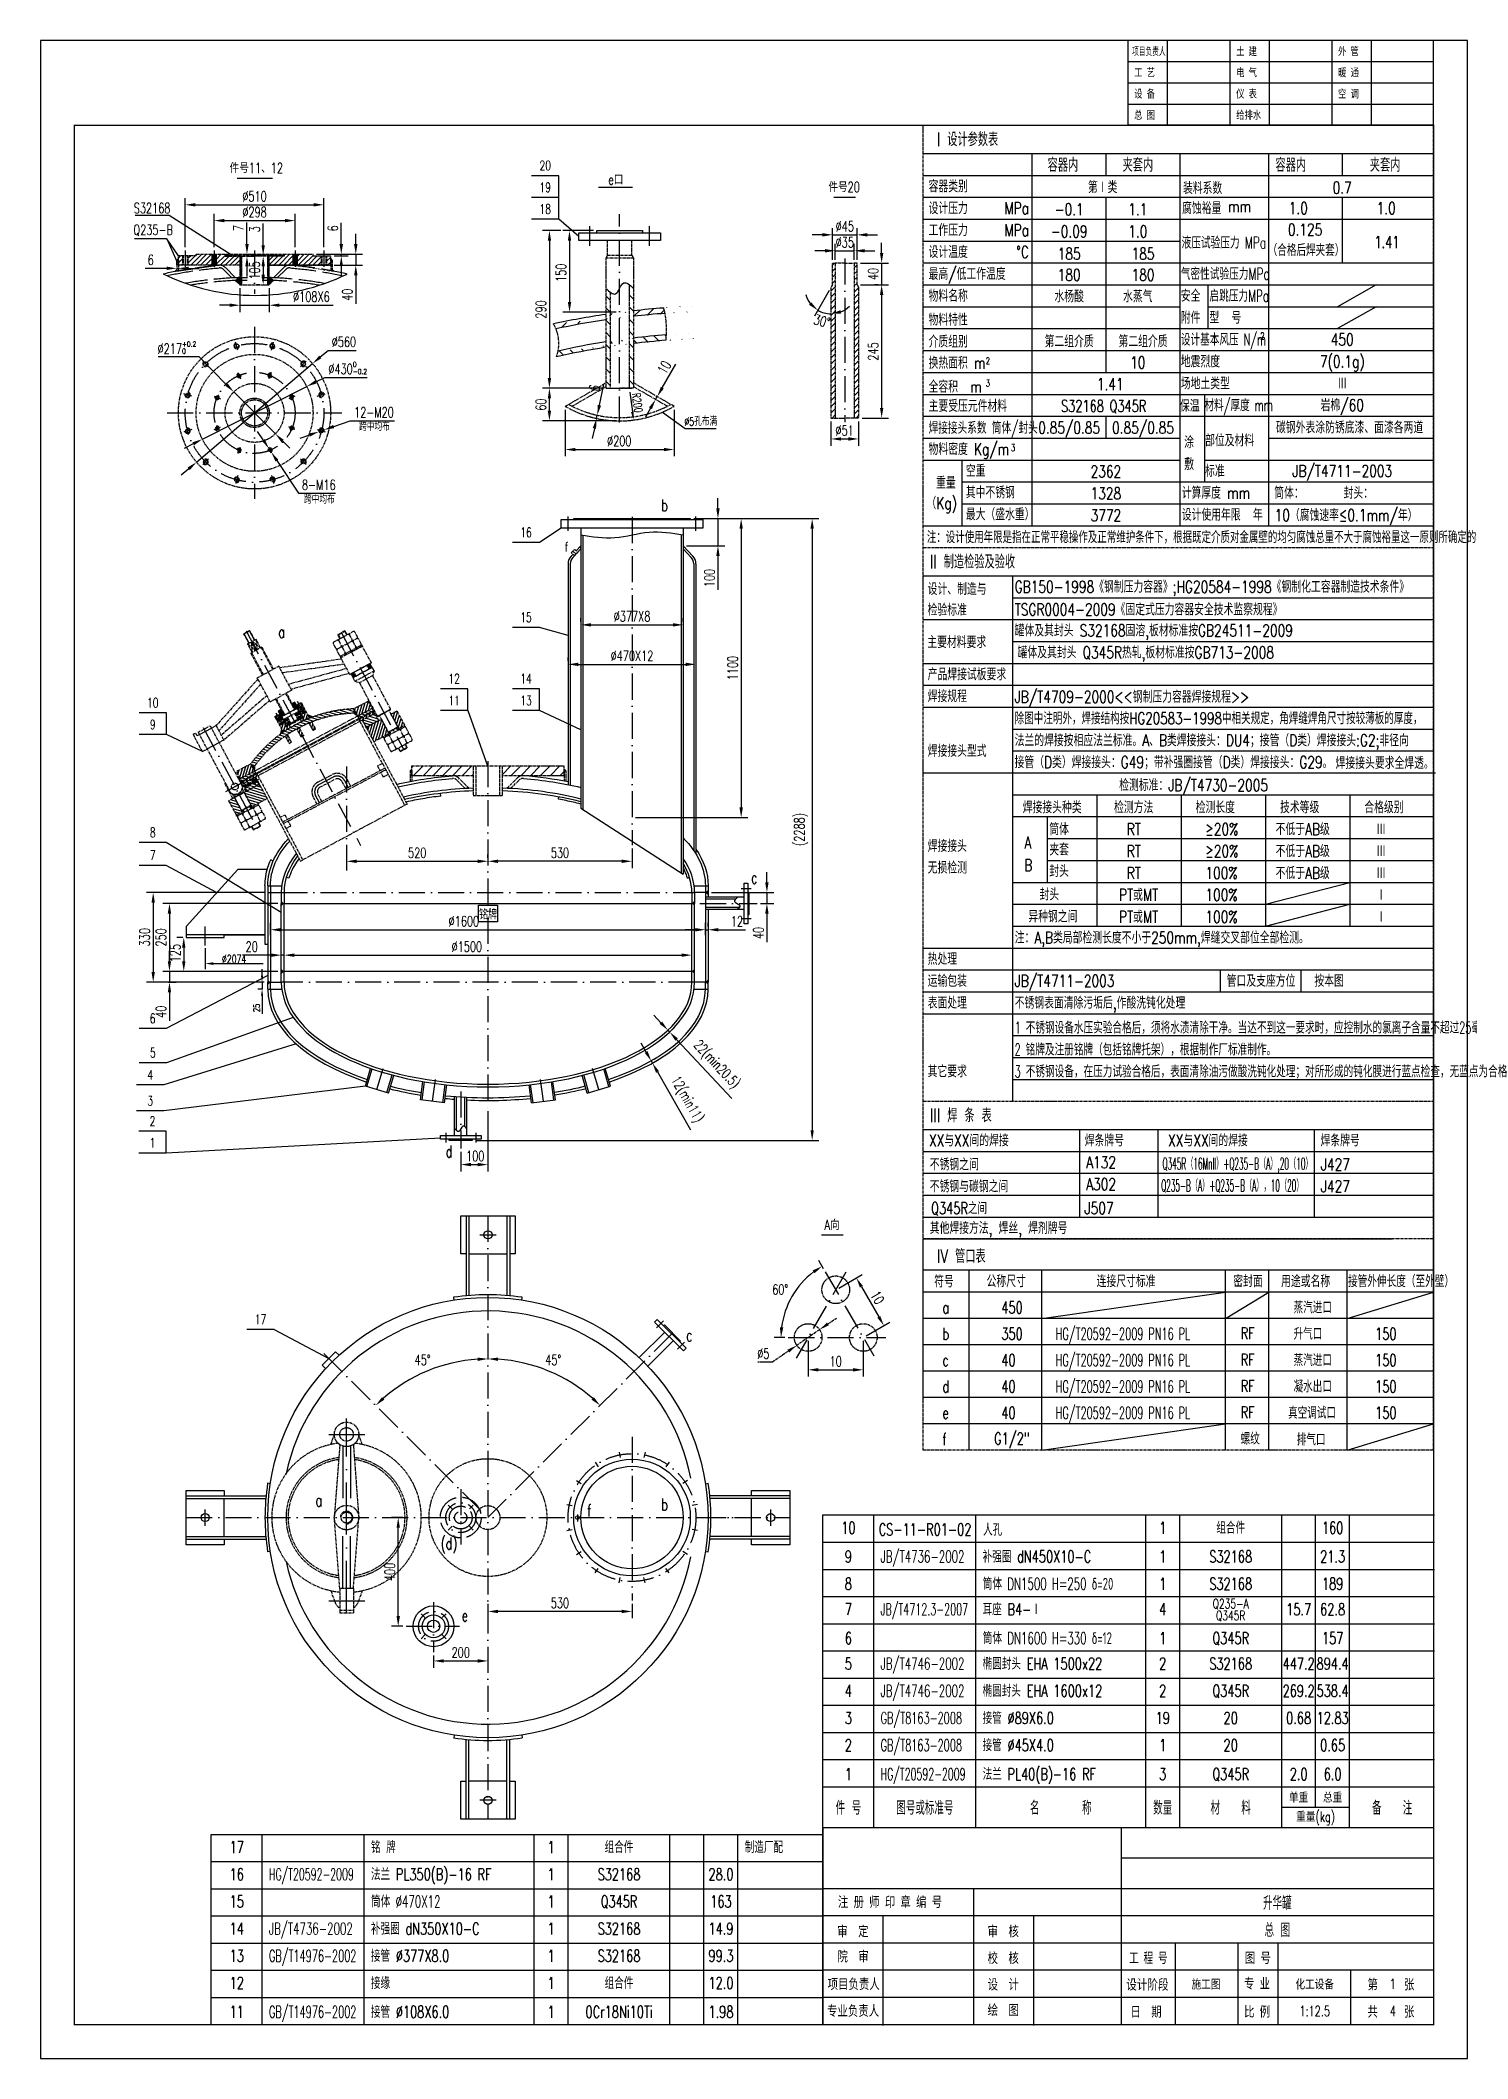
# Model space of a CAD drawing. Extents: x 16951 to 22201, y 5776 to 13201.
import ezdxf
from ezdxf.enums import TextEntityAlignment as Align

# ---------------------------------------------------------------- set-up
doc = ezdxf.new("R2010")
doc.units = 0
doc.header["$LTSCALE"] = 8
for name, pattern in [('ACAD_ISO02W100', [15, 12, -3]), ('ACAD_ISO10W100', [18, 12, -3, 0, -3]), ('CENTER', [2, 1.25, -0.25, 0.25, -0.25]), ('PHANTOM', [2.5, 1.25, -0.25, 0.25, -0.25, 0.25, -0.25])]:
    doc.linetypes.add(name, pattern=pattern)
for name, color, linetype in [('1', 1, 'Continuous'), ('2', 7, 'CENTER'), ('4', 7, 'Continuous'), ('6', 7, 'PHANTOM'), ('8', 6, 'Continuous'), ('BZCC', 7, 'Continuous'), ('HGJX', 2, 'CENTER'), ('K1', 4, 'Continuous'), ('sb', 1, 'Continuous'), ('sbx', 2, 'ACAD_ISO10W100'), ('sby', 5, 'Continuous'), ('tank', 1, 'Continuous'), ('tankx', 2, 'ACAD_ISO10W100'), ('tanky', 7, 'Continuous')]:
    doc.layers.add(name, color=color, linetype=linetype)
doc.styles.add('hzfs', font='simplex.shx', dxfattribs={"width": 0.7, "bigfont": 'hzfs.shx'})
doc.styles.add('ST', font='', dxfattribs={"width": 0.75})
doc.styles.get('ST').set_extended_font_data('SimSun')
doc.dimstyles.new('PVCAD$0', dxfattribs={"dimscale": 15, "dimtxt": 3, "dimasz": 3, "dimexe": 2, "dimexo": 1, "dimgap": 1, "dimtad": 1, "dimdec": 0, "dimzin": 0, "dimdsep": 46, "dimtxsty": 'hzfs', "dimcen": 2.5, "dimclrd": 4, "dimclre": 4, "dimadec": 0, "dimazin": 0, "dimtfac": 1, "dimtmove": 0, "dimatfit": 0, "dimfxl": 1, "dimarcsym": 0})
doc.dimstyles.new('PVCAD$2', dxfattribs={"dimscale": 15, "dimtxt": 3, "dimasz": 3, "dimexe": 2, "dimexo": 1, "dimgap": 1, "dimtad": 2, "dimtih": 1, "dimdec": 0, "dimzin": 0, "dimdsep": 46, "dimtxsty": 'hzfs', "dimcen": 2.5, "dimclrd": 4, "dimclre": 4, "dimadec": 0, "dimazin": 0, "dimtfac": 1, "dimtmove": 0, "dimatfit": 0, "dimfxl": 1, "dimarcsym": 0})
doc.dimstyles.new('PVCAD$3', dxfattribs={"dimscale": 15, "dimtxt": 3, "dimasz": 3, "dimexe": 2, "dimexo": 1, "dimgap": 1, "dimtad": 1, "dimtoh": 1, "dimdec": 0, "dimzin": 0, "dimdsep": 46, "dimtxsty": 'hzfs', "dimcen": 2.5, "dimclrd": 4, "dimclre": 4, "dimadec": 0, "dimazin": 0, "dimtfac": 1, "dimtmove": 0, "dimatfit": 0, "dimfxl": 1, "dimarcsym": 0})
pattern_1 = [(135, (22336.5186, 7435.9779), (-0.56126601, -0.56126601), []), (225, (22336.5186, 7435.9779), (0.56126601, -0.56126601), [])]
pattern_2 = [(163.092284, (26679.783, -2328.117), (-2.770166, -9.1132764), [])]
pattern_3 = [(73.092284, (26679.783, -2328.117), (-9.1132764, 2.770166), [])]
pattern_4 = [(135, (21693.732, 10496.43), (-22.45064, -22.45064), [])]

msp = doc.modelspace()

# ---------------------------------------------------------------- texts
for s, height, style, width, p in [('项目负责人', 29.3, 'ST', 0.6, (20966.6, 13146.5)), ('土 建', 29.3, 'ST', 0.75, (21349, 13146.5)), ('外 管', 29.3, 'ST', 0.75, (21724, 13146.5)), ('工 艺', 29.3, 'ST', 0.75, (20974, 13068.4)), ('电 气', 29.3, 'ST', 0.75, (21349, 13068.4)), ('暖 通', 29.3, 'ST', 0.75, (21724, 13068.4)), ('设 备', 29.3, 'ST', 0.75, (20974, 12990.2)), ('仪 表', 29.3, 'ST', 0.75, (21349, 12990.2)), ('空 调', 29.3, 'ST', 0.75, (21724, 12990.2)), ('总 图', 29.3, 'ST', 0.75, (20974, 12912.1)), ('给排水', 29.3, 'ST', 0.75, (21349, 12912.1)), ('容器类别', 43.75, 'hzfs', 0.75, (20217.7, 12642.4)), ('设计压力', 43.75, 'hzfs', 0.75, (20217.7, 12561.8)), ('工作压力', 43.75, 'hzfs', 0.75, (20217.7, 12481.3)), ('0.125', 43.75, 'hzfs', 0.75, (21539.4, 12482.9)), ('设计温度', 43.75, 'hzfs', 0.75, (20217.7, 12400.7)), ('（合格后焊夹套）', 43.75, 'hzfs', 0.7, (21465.2, 12407.6)), ('最高/低工作温度', 43.75, 'hzfs', 0.75, (20217.7, 12320.1)), ('物料名称', 43.75, 'hzfs', 0.75, (20217.7, 12239.6)), ('物料特性', 43.75, 'hzfs', 0.75, (20217.7, 12151.7)), ('介质组别', 43.75, 'hzfs', 0.75, (20217.7, 12071.1)), ('2', 25, 'hzfs', 0.75, (21437.5, 12101.2)), ('换热面积 m', 43.75, 'hzfs', 0.75, (20217.7, 11992.8)), ('2', 25, 'hzfs', 0.75, (20427.8, 12009.8)), ('1.41', 43.75, 'hzfs', 0.75, (20836.8, 11914.4)), ('全容积  m', 43.75, 'hzfs', 0.75, (20217.7, 11905.2)), ('主要受压元件材料', 43.75, 'hzfs', 0.75, (20217.7, 11834.3)), ('3', 25, 'hzfs', 0.75, (20427.8, 11927.4)), ('焊接接头系数 筒体/封头', 43.75, 'hzfs', 0.65, (20217.7, 11753.7)), ('物料密度 Kg/m', 43.75, 'hzfs', 0.75, (20217.7, 11675.7)), ('3', 25, 'hzfs', 0.75, (20520.5, 11690.4)), ('注：设计使用年限是指在正常平稳操作及正常维护条件下，根据既定介质对金属壁的均匀腐蚀总量不大于腐蚀裕量这一原则所确定的容器使用年限。', 43.75, 'hzfs', 0.59, (20211.2, 11351.5)), ('f', 35, 'hzfs', 0.7, (18879.9, 11320.2)), ('GB150-1998《钢制压力容器》;HG20584-1998《钢制化工容器制造技术条件》', 43.75, 'hzfs', 0.75, (20534.4, 11169.3)), ('设计、制造与', 43.75, 'hzfs', 0.75, (20214.4, 11160.8)), ('检验标准', 43.75, 'hzfs', 0.75, (20214.4, 11084.1)), ('TSGR0004-2009《固定式压力容器安全技术监察规程》', 43.75, 'hzfs', 0.75, (20534.4, 11085.7)), ('主要材料要求', 43.75, 'hzfs', 0.75, (20213.1, 10965.2)), ('罐体及其封头 S32168固溶,板材标准按GB24511-2009', 43.75, 'hzfs', 0.75, (20534.4, 11008.2)), ('罐体及其封头 Q345R热轧,板材标准按GB713-2008', 43.75, 'hzfs', 0.75, (20545.1, 10927.6)), ('产品焊接试板要求', 43.75, 'hzfs', 0.75, (20214.4, 10847)), ('焊接规程', 43.75, 'hzfs', 0.75, (20214.4, 10766.5)), ('JB/T4709-2000<<钢制压力容器焊接规程>>', 43.75, 'hzfs', 0.75, (20534.4, 10764.4)), ('除图中注明外，焊接结构按HG20583-1998中相关规定，角焊缝焊角尺寸按较薄板的厚度，', 43.75, 'hzfs', 0.73, (20534.4, 10685.3)), ('法兰的焊接按相应法兰标准。A、B类焊接接头：DU4；接管（D类）焊接接头:G2;非径向', 43.75, 'hzfs', 0.75, (20534.4, 10604.2)), ('焊接接头型式', 43.75, 'hzfs', 0.75, (20214.4, 10565.2)), ('接管（D类）焊接接头：G49；带补强圈接管（D类）焊接接头：G29。', 43.75, 'hzfs', 0.75, (20534.1, 10523.6)), ('焊接接头要求全焊透。', 43.75, 'hzfs', 0.75, (21714.8, 10520.9)), ('筒体', 43.75, 'hzfs', 0.75, (20661.8, 10277.2)), ('焊接接头', 43.75, 'hzfs', 0.75, (20214.4, 10215.5)), ('夹套', 43.75, 'hzfs', 0.75, (20661.8, 10202.3)), ('无损检测', 43.75, 'hzfs', 0.75, (20214.4, 10135.6)), ('封头', 43.75, 'hzfs', 0.75, (20661.8, 10123.4)), ('注：A,B类局部检测长度不小于250mm,焊缝交叉部位全部检测。', 43.75, 'hzfs', 0.75, (20534.4, 9878.4)), ('%%c2074', 30, 'hzfs', 0.7, (17618.3, 9806.5)), ('热处理', 43.75, 'hzfs', 0.75, (20214.4, 9799.8)), ('运输包装', 43.75, 'hzfs', 0.75, (20214.4, 9719.2)), ('JB/T4711-2003', 43.75, 'hzfs', 0.75, (20534.4, 9719.2)), ('表面处理', 43.75, 'hzfs', 0.75, (20214.4, 9638.6)), ('不锈钢表面清除污垢后,作酸洗钝化处理', 43.75, 'hzfs', 0.75, (20534.4, 9638.6)), ('1 不锈钢设备水压实验合格后，须将水渍清除干净。当达不到这一要求时，应控制水的氯离子含量不超过25毫克/升。', 43.75, 'hzfs', 0.6, (20534.4, 9547.2)), ('2 铭牌及注册铭牌（包括铭牌托架），根据制作厂标准制作。', 43.75, 'hzfs', 0.6, (20534.4, 9466.6)), ('其它要求', 43.75, 'hzfs', 0.75, (20214.4, 9386.4)), ('3 不锈钢设备，在压力试验合格后，表面清除油污做酸洗钝化处理；对所形成的钝化膜进行蓝点检查，无蓝点为合格', 43.75, 'hzfs', 0.6, (20534.4, 9386.1)), ('a', 43.8, 'hzfs', 0.7, (20268.3, 8517.8)), ('450', 43.75, 'hzfs', 0.7, (20485.3, 8517.8)), ('蒸汽进口', 43.75, 'hzfs', 0.7, (21560.3, 8517.8)), ('b', 43.8, 'hzfs', 0.7, (20268.3, 8420.9)), ('350', 43.75, 'hzfs', 0.7, (20485.3, 8420.9)), ('HG/T20592-2009 PN16 PL', 43.75, 'hzfs', 0.6, (20685.3, 8420.9)), ('RF', 43.75, 'hzfs', 0.7, (21365.6, 8422.8)), ('升气口', 43.75, 'hzfs', 0.7, (21560.3, 8420.9)), ('150', 43.75, 'hzfs', 0.7, (21860.3, 8420.9)), ('c', 43.8, 'hzfs', 0.7, (20268.3, 8324)), ('40', 43.75, 'hzfs', 0.7, (20485.3, 8324)), ('HG/T20592-2009 PN16 PL', 43.75, 'hzfs', 0.6, (20685.3, 8324)), ('RF', 43.75, 'hzfs', 0.7, (21365.6, 8325.9)), ('蒸汽进口', 43.75, 'hzfs', 0.7, (21560.3, 8324)), ('150', 43.75, 'hzfs', 0.7, (21860.3, 8324)), ('d', 43.8, 'hzfs', 0.7, (20268.3, 8227)), ('40', 43.75, 'hzfs', 0.7, (20485.3, 8227)), ('HG/T20592-2009 PN16 PL', 43.75, 'hzfs', 0.6, (20685.3, 8227)), ('RF', 43.75, 'hzfs', 0.7, (21365.6, 8229)), ('凝水出口', 43.75, 'hzfs', 0.7, (21560.3, 8227)), ('150', 43.75, 'hzfs', 0.7, (21860.3, 8227)), ('40', 43.75, 'hzfs', 0.7, (20485.3, 8130.1)), ('HG/T20592-2009 PN16 PL', 43.75, 'hzfs', 0.6, (20685.3, 8130.1)), ('RF', 43.75, 'hzfs', 0.7, (21365.6, 8132.1)), ('真空调试口', 43.75, 'hzfs', 0.7, (21540.2, 8130.1)), ('150', 43.75, 'hzfs', 0.7, (21860.3, 8130.1)), ('e', 43.8, 'hzfs', 0.7, (20268.3, 8130.1)), ('f', 43.8, 'hzfs', 0.7, (20268.3, 8033.2)), ('G1/2"', 43.75, 'hzfs', 0.7, (20459, 8035.4)), ('螺纹', 43.75, 'hzfs', 0.7, (21365.6, 8035.2)), ('排气口', 43.75, 'hzfs', 0.7, (21572, 8031.8)), ('JB/T4712.3-2007', 43.75, 'hzfs', 0.59, (20041.5, 7407.4)), ('耳座 B4-Ⅰ', 43.75, 'hzfs', 0.7, (20416.5, 7407.4)), ('JB/T4746-2002', 43.75, 'hzfs', 0.63, (20041.5, 7207.4)), ('椭圆封头 EHA 1500x22', 43.75, 'hzfs', 0.7, (20416.5, 7207.4)), ('JB/T4746-2002', 43.75, 'hzfs', 0.63, (20041.5, 7107.4)), ('椭圆封头 EHA 1600x12', 43.75, 'hzfs', 0.7, (20416.5, 7107.4)), ('GB/T8163-2008', 43.75, 'hzfs', 0.6, (20041.5, 7007.4)), ('接管 %%C89X6.0', 43.75, 'hzfs', 0.7, (20416.5, 7007.4)), ('铭 牌', 43.75, 'hzfs', 0.7, (18166.5, 6532.4)), ('制造厂配', 43.75, 'hzfs', 0.7, (19541.5, 6532.4)), ('HG/T20592-2009', 43.75, 'hzfs', 0.58, (17791.5, 6432.4)), ('法兰 PL350(B)-16 RF', 43.75, 'hzfs', 0.7, (18166.5, 6432.4)), ('筒体 %%C470X12', 43.75, 'hzfs', 0.63, (18166.5, 6332.4)), ('注 册 师 印 章 编 号', 37.5, 'ST', 0.75, (19884.2, 6334.4)), ('JB/T4736-2002', 43.75, 'hzfs', 0.63, (17791.5, 6232.4)), ('补强圈 dN350X10-C', 43.75, 'hzfs', 0.7, (18166.5, 6232.4)), ('审  定', 37.5, 'ST', 0.75, (19881.8, 6226.5)), ('审  核', 37.5, 'ST', 0.75, (20434.8, 6226.4)), ('GB/T14976-2002', 43.75, 'hzfs', 0.6, (17791.5, 6132.4)), ('接管 %%C377X8.0', 43.75, 'hzfs', 0.7, (18166.5, 6132.4)), ('院  审', 37.5, 'ST', 0.75, (19882.6, 6134.1)), ('校  核', 37.5, 'ST', 0.75, (20434.8, 6128)), ('工 程 号', 37.5, 'ST', 0.68, (20955.1, 6128.5)), ('图 号', 37.5, 'ST', 0.75, (21381, 6128.5)), ('接缘', 43.75, 'hzfs', 0.7, (18166.5, 6032.4)), ('项目负责人', 37.5, 'ST', 0.75, (19846.3, 6032.3)), ('设  计', 37.5, 'ST', 0.75, (20434.8, 6031)), ('设计阶段', 37.5, 'ST', 0.76, (20945, 6030.2)), ('专 业', 37.5, 'ST', 0.75, (21377.9, 6034.4)), ('第     张 ', 37.5, 'ST', 0.75, (21832.3, 6031)), ('专业负责人', 37.5, 'ST', 0.75, (19844, 5933.8)), ('绘  图', 37.5, 'ST', 0.75, (20434.9, 5936.7)), ('日  期', 37.5, 'ST', 0.75, (20959.9, 5930.5)), ('比 例', 37.5, 'ST', 0.75, (21378, 5931)), ('共     张', 37.5, 'ST', 0.75, (21832.3, 5931))]:
    msp.add_text(s, height=height, dxfattribs=dict(style=style, width=width)).set_placement(p)
at = {"style": 'hzfs'}
for s, height, width, p in [(' I 设计参数表', 50, 0.75, (20222, 12836.9)), ('容器内', 50, 0.75, (20655.7, 12742.7)), ('夹套内', 50, 0.75, (20931.3, 12742.7)), ('容器内', 50, 0.75, (21493.6, 12742.7)), ('夹套内', 50, 0.75, (21840.8, 12742.7)), ('第Ⅰ类', 43.75, 0.75, (20804, 12661)), ('装料系数', 43.75, 0.75, (21153.6, 12657.8)), ('腐蚀裕量', 43.75, 0.75, (21150.2, 12583.7)), ('1.0', 43.75, 0.75, (21542.5, 12583.7)), ('液压试验压力 MPa', 43.75, 0.65, (21148.5, 12456.9)), ('气密性试验压力MPa', 43.75, 0.65, (21145.5, 12342)), ('安全', 43.75, 0.75, (21145.5, 12261.5)), ('启跳压力MPa', 43.75, 0.65, (21250.7, 12261.5)), ('附件', 43.75, 0.75, (21145.5, 12180.9)), ('型  号', 43.75, 0.75, (21250.7, 12180.9)), ('设计基本风压 N/m', 43.75, 0.6, (21145.5, 12100.3)), ('地震烈度', 43.75, 0.75, (21145.5, 12019.8)), ('场地土类型', 43.75, 0.75, (21145.5, 11939.2)), ('材料/厚度 mm', 43.75, 0.6, (21232.3, 11858.7)), ('部位及材料', 43.75, 0.75, (21234.8, 11729.4)), ('空重', 43.75, 0.75, (20354.6, 11617.5)), ('标准', 43.75, 0.75, (21234.8, 11617)), ('其中不锈钢', 43.75, 0.75, (20354.6, 11537.9)), ('计算厚度 mm', 43.75, 0.75, (21149, 11536.4)), ('筒体：      封头：', 43.75, 0.75, (21489.2, 11536.4)), ('最大（盛水重）', 43.75, 0.75, (20354.6, 11457.4)), ('设计使用年限  年', 43.75, 0.75, (21149, 11455.9)), ('10（腐蚀速率≤0.1mm/年）', 43.75, 0.75, (21490.6, 11454.3)), ('II 制造检验及验收', 50, 0.75, (20222, 11283.2)), ('检测标准：JB/T4730-2005', 43.75, 0.75, (20918.8, 10461.2)), ('焊接接头种类', 43.75, 0.75, (20564.1, 10379.6)), ('检测方法', 43.75, 0.75, (20899.9, 10379.6)), ('检测长度', 43.75, 0.75, (21200.3, 10379.6)), ('技术等级', 43.75, 0.75, (21510.5, 10379.6)), ('合格级别', 43.75, 0.75, (21820.6, 10379.6)), ('RT', 43.75, 0.75, (20946.8, 10299.1)), ('≥20%', 43.75, 0.75, (21236.1, 10299.1)), ('不低于AB级', 43.75, 0.75, (21494.2, 10299.1)), ('A', 43.8, 0.75, (20570.3, 10249.8)), ('Ⅲ', 43.8, 0.75, (21864.2, 10299.1)), ('B', 43.8, 0.75, (20570.3, 10166.8)), ('RT', 43.75, 0.75, (20946.8, 10218.5)), ('≥20%', 43.75, 0.75, (21236.1, 10218.5)), ('不低于AB级', 43.75, 0.75, (21494.2, 10218.5)), ('Ⅲ', 43.8, 0.75, (21864.2, 10218.5)), ('RT', 43.75, 0.75, (20946.8, 10137.9)), ('100%', 43.75, 0.75, (21236.1, 10137.9)), ('不低于AB级', 43.75, 0.75, (21494.2, 10137.9)), ('Ⅲ', 43.8, 0.75, (21864.2, 10137.9)), ('封头 ', 43.75, 0.75, (20625.6, 10059.2)), ('PT或MT', 43.75, 0.75, (20918, 10057.4)), ('100%', 43.75, 0.75, (21236.1, 10057.4)), ('Ⅰ', 43.8, 0.75, (21864.2, 10057.4)), ('异种钢之间', 43.75, 0.75, (20584.8, 9978)), ('PT或MT', 43.75, 0.75, (20918, 9976.8)), ('100%', 43.75, 0.75, (21236.1, 9976.8)), ('Ⅰ', 43.8, 0.75, (21864.2, 9976.8)), ('管口及支座方位', 43.75, 0.75, (21314.4, 9741.1)), ('按本图', 43.75, 0.75, (21636.7, 9741.1)), ('III 焊 条 表      ', 50, 0.75, (20222, 9246.2)), ('XX与XX间的焊接', 43.75, 0.75, (20219.4, 9154.1)), ('焊条牌号', 43.75, 0.75, (20792.1, 9154.1)), ('XX与XX间的焊接', 43.75, 0.75, (21098.8, 9154.1)), ('焊条牌号', 43.75, 0.75, (21659.3, 9154.1)), ('不锈钢之间', 43.75, 0.75, (20222, 9065.7)), ('A132', 43.75, 0.75, (20797.5, 9073.6)), ('Q345R（16MnII）+Q235-B（A）,20（10）', 43.75, 0.45, (21078.5, 9068.7)), ('J427', 43.75, 0.75, (21660.6, 9065.7)), ('不锈钢与碳钢之间', 43.75, 0.75, (20222, 8985.2)), ('A302', 43.75, 0.75, (20797.5, 8993)), ('Q235-B（A）+Q235-B（A），10（20）', 43.75, 0.45, (21073.4, 8988.1)), ('J427', 43.75, 0.75, (21660.6, 8985.2)), ('Q345R之间', 43.75, 0.7, (20227.2, 8904.6)), ('J507', 43.75, 0.75, (20791.3, 8904.6)), ('其他焊接方法, 焊丝, 焊剂牌号', 43.75, 0.75, (20222, 8831.9)), (' IV 管口表', 50, 0.75, (20222, 8728.3)), ('符号', 43.75, 0.75, (20238.3, 8635.2)), ('公称尺寸', 43.75, 0.75, (20431.1, 8636.2)), ('连接尺寸标准', 43.75, 0.75, (20835.9, 8636.2)), ('密封面', 43.75, 0.75, (21338.4, 8636.2)), ('用途或名称', 43.75, 0.75, (21514.5, 8636.2)), ('接管外伸长度（至外壁）', 43.75, 0.6, (21760.7, 8636.2))]:
    msp.add_text(s, height=height, dxfattribs=dict(at, width=width)).set_placement(p, align=Align.MIDDLE_LEFT)
for s, height, width, p in [('0.7', 43.75, 0.75, (21739.3, 12637.4)), ('S32168', 37.5, 0.7, (17361.6, 12565.4)), ('-0.1', 43.75, 0.75, (20734.8, 12557.7)), ('1.1', 43.75, 0.75, (20987.3, 12557.7)), ('1.0', 43.75, 0.75, (21901.1, 12561.8)), ('-0.09', 43.75, 0.75, (20734.8, 12476.3)), ('1.0', 43.75, 0.75, (20987.3, 12476.3)), ('1.41', 43.75, 0.7, (21903.6, 12437.2)), ('185', 43.75, 0.75, (20734.8, 12394.4)), ('185', 43.75, 0.75, (21006.5, 12394.4)), ('180', 43.75, 0.75, (20734.8, 12316.3)), ('180', 43.75, 0.75, (21006.5, 12316.3)), ('水杨酸', 43.75, 0.75, (20734.8, 12237.5)), ('水蒸气', 43.75, 0.75, (20987.3, 12237.5)), ('第二组介质', 43.75, 0.75, (20734.8, 12072.1)), ('第二组介质', 43.75, 0.75, (21006.5, 12072.1)), ('450', 43.75, 0.75, (21739.3, 12078.5)), ('10', 43.75, 0.75, (20987.3, 11993.8)), ('7(0.1g)', 43.75, 0.75, (21739.3, 11997.9)), ('Ⅲ', 43.8, 0.75, (21739.3, 11917.3)), ('岩棉/60', 43.75, 0.75, (21739.3, 11836.8)), ('0.85/0.85', 43.75, 0.75, (20734.8, 11754.3)), ('S32168 Q345R', 43.75, 0.7, (20861.8, 11834.3)), ('0.85/0.85', 43.75, 0.75, (21006.5, 11754.3)), ('碳钢外表涂防锈底漆、面漆各两道', 43.75, 0.75, (21766.4, 11755.2)), ('2362', 43.75, 0.75, (20869.8, 11593.2)), ('JB/T4711-2003', 43.75, 0.75, (21739.3, 11595.1)), ('1328', 43.75, 0.75, (20869.8, 11512.7)), ('3772', 43.75, 0.75, (20869.8, 11432.1)), ('7', 43.8, 0.7, (19922.8, 7407.4)), ('4', 43.8, 0.7, (21079, 7407.4)), ('Q235-A', 35, 0.7, (21329, 7432.4)), ('15.7', 43.75, 0.7, (21579, 7407.4)), ('62.8', 43.75, 0.7, (21704, 7407.4)), ('Q345R', 35, 0.7, (21329, 7388.7)), ('5', 43.8, 0.7, (19922.8, 7207.4)), ('2', 43.8, 0.7, (21079, 7207.4)), ('S32168', 43.75, 0.7, (21329, 7207.4)), ('447.2', 43.75, 0.7, (21579, 7207.4)), ('894.4', 43.75, 0.7, (21704, 7207.4)), ('4', 43.8, 0.7, (19922.8, 7107.4)), ('2', 43.8, 0.7, (21079, 7107.4)), ('Q345R', 43.75, 0.7, (21329, 7107.4)), ('269.2', 43.75, 0.7, (21579, 7107.4)), ('538.4', 43.75, 0.7, (21704, 7107.4)), ('3', 43.8, 0.7, (19922.8, 7007.4)), ('19', 43.75, 0.7, (21079, 7007.4)), ('20', 43.75, 0.7, (21329, 7007.4)), ('0.68', 43.75, 0.7, (21579, 7007.4)), ('12.83', 43.75, 0.7, (21704, 7007.4)), ('17', 43.75, 0.7, (17672.8, 6532.4)), ('1', 43.8, 0.7, (18829, 6532.4)), ('组合件', 43.75, 0.7, (19079, 6532.4)), ('16', 43.75, 0.7, (17672.8, 6432.4)), ('1', 43.8, 0.7, (18829, 6432.4)), ('S32168', 43.75, 0.7, (19079, 6432.4)), ('28.0', 43.75, 0.7, (19454, 6432.4)), ('15', 43.75, 0.7, (17672.8, 6332.4)), ('1', 43.8, 0.7, (18829, 6332.4)), ('Q345R', 43.75, 0.7, (19079, 6332.4)), ('163', 43.75, 0.7, (19454, 6332.4)), ('14', 43.75, 0.7, (17672.8, 6232.4)), ('1', 43.8, 0.7, (18829, 6232.4)), ('S32168', 43.75, 0.7, (19079, 6232.4)), ('14.9', 43.75, 0.7, (19454, 6232.4)), ('13', 43.75, 0.7, (17672.8, 6132.4)), ('1', 43.8, 0.7, (18829, 6132.4)), ('S32168', 43.75, 0.7, (19079, 6132.4)), ('99.3', 43.75, 0.7, (19454, 6132.4)), ('12', 43.75, 0.7, (17672.8, 6032.4)), ('1', 43.8, 0.7, (18829, 6032.4)), ('组合件', 43.75, 0.7, (19079, 6032.4)), ('12.0', 43.75, 0.7, (19454, 6032.4))]:
    msp.add_text(s, height=height, dxfattribs=dict(at, width=width)).set_placement(p, align=Align.CENTER)
at = {"style": 'hzfs', "width": 0.75}
for s, p in [('MPa', (20586.8, 12583.7)), ('mm', (21403.8, 12590.4)), ('MPa', (20586.8, 12503.1)), ('%%DC', (20586.8, 12422.6))]:
    msp.add_text(s, height=43.75, dxfattribs=at).set_placement(p, align=Align.MIDDLE_RIGHT)
at = {"style": 'hzfs'}
for s, height, width, p in [('保温', 43.75, 0.75, (21178.4, 11858.7)), ('涂', 43.8, 0.75, (21176, 11725.2)), ('敷', 43.8, 0.75, (21176, 11644.7)), (' 重量', 43.75, 0.75, (20270.3, 11576)), ('（Kg)', 43.75, 0.75, (20265.8, 11495.4)), ('CS-11-R01-02', 43.75, 0.7, (20204.7, 7723.2)), ('升华罐', 50, 0.7, (21500.5, 6351.2)), ('总 图', 50, 0.7, (21500.5, 6251.2)), ('施工图', 37.5, 0.7, (21238, 6051.2)), ('化工设备', 37.5, 0.7, (21638, 6051.2)), ('1', 37.5, 0.7, (21925.5, 6051.2)), ('1:12.5', 37.5, 0.7, (21638, 5951.2)), ('4', 37.5, 0.7, (21925.5, 5951.2))]:
    msp.add_text(s, height=height, dxfattribs=dict(at, width=width)).set_placement(p, align=Align.MIDDLE)
at = {"attachment_point": 5, "style": 'hzfs'}
for s, insert, char_height in [('件号11、12', (17744.8, 12731.8), 37.5), ('e口', (19067.3, 12688.7), 37.5), ('件号20', (19907.1, 12661.7), 37.5), ('Q235-B', (17365.5, 12502.3), 37.5), ('%%c5孔布满', (19379.7, 11798.4), 30), ('跨中均布', (18179.5, 11779.3), 30), ('跨中均布', (17976.8, 11511.8), 30), ('A向', (19863, 8843.8), 37.5)]:
    msp.add_mtext(s, dxfattribs=dict(at, insert=insert, char_height=char_height))
at = {"insert": (19146.5, 11867.9), "char_height": 30, "attachment_point": 5, "rotation": 277.26495, "style": 'hzfs'}
msp.add_mtext('R200', dxfattribs=at)
at = {"layer": 'tanky', "style": 'hzfs', "width": 0.7}
for s, height, p in [('20', 35, (18807.5, 12723.1)), ('19', 35, (18807.5, 12643.1)), ('18', 35, (18807.5, 12563.1)), ('16', 35, (18736.9, 11373.6)), ('15', 35, (18736.9, 11061.1)), ('12', 35, (18472.6, 10835.3)), ('14', 35, (18736.9, 10835.3)), ('10', 35, (17364.1, 10747)), ('11', 35, (18472.6, 10755.3)), ('13', 35, (18736.9, 10755.3)), ('9', 35, (17364.1, 10667)), ('8', 35, (17363.8, 10269.9)), ('7', 35, (17363.8, 10186.1)), ('铭牌', 35, (18597.1, 9967.8)), ('6', 35, (17363.5, 9585.7)), ('5', 35, (17364.3, 9459.4)), ('4', 35, (17354.7, 9378.2)), ('3', 35, (17354.7, 9282.6)), ('2', 35, (17363.2, 9207.8)), ('1', 35, (17363.2, 9127.8)), ('17', 35, (17760.5, 8478.8)), ('10', 43.75, (19922.8, 7707.4)), ('1', 43.8, (21079, 7707.4)), ('组合件', 43.75, (21329, 7707.4)), ('160', 43.75, (21704, 7707.4)), ('9', 43.8, (19922.8, 7601.2)), ('1', 43.8, (21079, 7601.2)), ('S32168', 43.75, (21329, 7601.2)), ('21.3', 43.75, (21704, 7601.2)), ('8', 43.8, (19922.8, 7501.2)), ('1', 43.8, (21079, 7501.2)), ('S32168', 43.75, (21329, 7501.2)), ('189', 43.75, (21704, 7501.2)), ('6', 43.8, (19922.8, 7301.2)), ('1', 43.8, (21079, 7301.2)), ('Q345R', 43.75, (21329, 7301.2)), ('157', 43.75, (21704, 7301.2)), ('2', 43.8, (19922.8, 6907.4)), ('1', 43.8, (21079, 6907.4)), ('20', 43.75, (21329, 6907.4)), ('0.65', 43.75, (21704, 6907.4)), ('1', 43.8, (19922.8, 6801.2)), ('3', 43.8, (21079, 6801.2)), ('Q345R', 43.75, (21329, 6801.2)), ('2.0', 43.75, (21579, 6801.2)), ('6.0', 43.75, (21704, 6801.2)), ('11', 43.75, (17672.8, 5926.2)), ('1', 43.8, (18829, 5926.2)), ('0Cr18Ni10Ti', 43.75, (19079, 5926.2)), ('1.98', 43.75, (19454, 5926.2))]:
    msp.add_text(s, height=height, dxfattribs=at).set_placement(p, align=Align.CENTER)
for s, height, p in [('b', 43.8, (19246.3, 11490.7)), ('a', 43.8, (17838, 11024.8)), ('c', 43.8, (19576.4, 10120.6)), ('d', 43.8, (18453.6, 9113.1)), ('c', 43.8, (19337.7, 8437)), ('a', 43.8, (17974.8, 7829.9)), ('b', 43.8, (19246.3, 7814.5)), ('(d)', 43.75, (18453.5, 7668.2)), ('e', 43.8, (18511.8, 7406.7)), ('单重', 37.5, (21579, 6738.7)), ('总重', 37.5, (21704, 6738.7)), ('件 号', 50, (19922.8, 6701.2)), ('图号或标准号', 50, (20204, 6701.2)), ('名      称', 50, (20704, 6701.2)), ('数量', 50, (21079, 6701.2)), ('材   料', 50, (21329, 6701.2)), ('重量(kg)', 37.5, (21641.5, 6663.7)), ('备   注', 50, (21922.8, 6701.2))]:
    msp.add_text(s, height=height, dxfattribs=at).set_placement(p, align=Align.MIDDLE)
at = {"layer": 'tanky', "style": 'hzfs'}
for s, height, width, p in [('f', 43.8, 0.7, (18961.9, 7770.9)), ('人孔 ', 43.75, 0.7, (20418.2, 7700.1)), ('JB/T4736-2002', 43.75, 0.63, (20041.5, 7601.2)), ('补强圈 dN450X10-C', 43.75, 0.7, (20416.5, 7601.2)), ('筒体 DN1500 H=250 δ=20', 43.75, 0.63, (20416.5, 7501.2)), ('筒体 DN1600 H=330 δ=12', 43.75, 0.63, (20416.5, 7301.2)), ('GB/T8163-2008', 43.75, 0.6, (20041.5, 6907.4)), ('接管 %%C45X4.0', 43.75, 0.7, (20416.5, 6907.4)), ('HG/T20592-2009', 43.75, 0.58, (20041.5, 6801.2)), ('法兰 PL40(B)-16 RF', 43.75, 0.7, (20416.5, 6801.2)), ('GB/T14976-2002', 43.75, 0.6, (17791.5, 5926.2)), ('接管 %%C108X6.0', 43.75, 0.7, (18166.5, 5926.2))]:
    msp.add_text(s, height=height, dxfattribs=dict(at, width=width)).set_placement(p)

# ---------------------------------------------------------------- blocks, each defined once
blk = doc.blocks.new('*D176')
at = {"color": 4, "lineweight": -2}
for p, q in [((17684.4, 12289.6), (17684.4, 12201.8)), ((17792.4, 12289.6), (17792.4, 12201.8)), ((17646.9, 12226.8), (17609.4, 12226.8)), ((17684.4, 12226.8), (17792.4, 12226.8)), ((17829.9, 12226.8), (18027.4, 12226.8))]:
    blk.add_line(p, q, dxfattribs=at)
at = {"color": 4}
for points in [[(17646.9, 12233.1), (17646.9, 12220.6), (17684.4, 12226.8)], [(17829.9, 12233.1), (17829.9, 12220.6), (17792.4, 12226.8)]]:
    blk.add_solid(points, dxfattribs=at)
at = {"layer": 'Defpoints', "color": 0}
for p in [(17684.4, 12302.1), (17792.4, 12302.1), (17792.4, 12226.8)]:
    blk.add_point(p, dxfattribs=at)
at = {"color": 0, "insert": (17947.4, 12258.1), "char_height": 37.5, "attachment_point": 5, "style": 'hzfs'}
blk.add_mtext('%%C108X6', dxfattribs=at)
blk = doc.blocks.new('*D167')
at = {"color": 4, "lineweight": -2}
for p, q in [((17757.6, 12407.2), (17745.1, 12407.2)), ((17770.1, 12369.7), (17770.1, 12339.6)), ((17757.6, 12302.1), (17745.1, 12302.1))]:
    blk.add_line(p, q, dxfattribs=at)
at = {"color": 4}
for points in [[(17763.9, 12369.7), (17776.4, 12369.7), (17770.1, 12407.2)], [(17763.9, 12339.6), (17776.4, 12339.6), (17770.1, 12302.1)]]:
    blk.add_solid(points, dxfattribs=at)
at = {"layer": 'Defpoints', "color": 0}
for p in [(17770.1, 12407.2), (17770.1, 12302.1), (17770.1, 12302.1)]:
    blk.add_point(p, dxfattribs=at)
at = {"color": 0, "insert": (17738.9, 12354.7), "char_height": 37.5, "attachment_point": 5, "rotation": 90, "style": 'hzfs'}
blk.add_mtext('105', dxfattribs=at)
blk = doc.blocks.new('*D168')
at = {"color": 4, "lineweight": -2}
for p, q in [((17770.1, 12447.7), (17770.1, 12527.7)), ((17757.6, 12410.2), (17745.1, 12410.2)), ((17757.6, 12407.2), (17745.1, 12407.2)), ((17770.1, 12407.2), (17770.1, 12410.2)), ((17770.1, 12369.7), (17770.1, 12332.2))]:
    blk.add_line(p, q, dxfattribs=at)
at = {"color": 4}
for points in [[(17763.9, 12447.7), (17776.4, 12447.7), (17770.1, 12410.2)], [(17763.9, 12369.7), (17776.4, 12369.7), (17770.1, 12407.2)]]:
    blk.add_solid(points, dxfattribs=at)
at = {"layer": 'Defpoints', "color": 0}
for p in [(17770.1, 12410.2), (17770.1, 12410.2), (17770.1, 12407.2)]:
    blk.add_point(p, dxfattribs=at)
at = {"color": 0, "insert": (17738.9, 12506.4), "char_height": 37.5, "attachment_point": 5, "rotation": 90, "style": 'hzfs'}
blk.add_mtext('3', dxfattribs=at)
blk = doc.blocks.new('*D177')
at = {"color": 4, "lineweight": -2}
for p, q in [((17710.5, 12451.7), (17710.5, 12531.7)), ((17710.5, 12407.2), (17710.5, 12414.2)), ((17714.9, 12414.2), (17735.5, 12414.2)), ((17714.9, 12407.2), (17735.5, 12407.2)), ((17710.5, 12369.7), (17710.5, 12332.2))]:
    blk.add_line(p, q, dxfattribs=at)
at = {"color": 4}
for points in [[(17704.3, 12451.7), (17716.8, 12451.7), (17710.5, 12414.2)], [(17704.3, 12369.7), (17716.8, 12369.7), (17710.5, 12407.2)]]:
    blk.add_solid(points, dxfattribs=at)
at = {"layer": 'Defpoints', "color": 0}
for p in [(17702.4, 12414.2), (17702.4, 12407.2), (17710.5, 12414.2)]:
    blk.add_point(p, dxfattribs=at)
at = {"color": 0, "insert": (17679.3, 12510.4), "char_height": 37.5, "attachment_point": 5, "rotation": 90, "style": 'hzfs'}
blk.add_mtext('7', dxfattribs=at)
blk = doc.blocks.new('*D178')
at = {"color": 4, "lineweight": -2}
for p, q in [((18110.7, 12451.7), (18110.7, 12489.2)), ((17965.9, 12414.2), (18135.7, 12414.2)), ((18110.7, 12414.2), (18110.7, 12374.2)), ((18030.9, 12374.2), (18135.7, 12374.2)), ((18110.7, 12336.7), (18110.7, 12231.7))]:
    blk.add_line(p, q, dxfattribs=at)
at = {"color": 4}
for points in [[(18104.5, 12451.7), (18117, 12451.7), (18110.7, 12414.2)], [(18104.5, 12336.7), (18117, 12336.7), (18110.7, 12374.2)]]:
    blk.add_solid(points, dxfattribs=at)
at = {"layer": 'Defpoints', "color": 0}
for p in [(17953.4, 12414.2), (18018.4, 12374.2), (18110.7, 12374.2)]:
    blk.add_point(p, dxfattribs=at)
at = {"color": 0, "insert": (18079.5, 12265.4), "char_height": 37.5, "attachment_point": 5, "rotation": 90, "style": 'hzfs'}
blk.add_mtext('40', dxfattribs=at)
blk = doc.blocks.new('*D179')
at = {"color": 4, "lineweight": -2}
for p, q in [((18057.4, 12451.7), (18057.4, 12530.4)), ((18030.9, 12414.2), (18082.4, 12414.2)), ((18030.9, 12408.2), (18082.4, 12408.2)), ((18057.4, 12408.2), (18057.4, 12414.2)), ((18057.4, 12370.7), (18057.4, 12333.2))]:
    blk.add_line(p, q, dxfattribs=at)
at = {"color": 4}
for points in [[(18051.1, 12451.7), (18063.6, 12451.7), (18057.4, 12414.2)], [(18051.1, 12370.7), (18063.6, 12370.7), (18057.4, 12408.2)]]:
    blk.add_solid(points, dxfattribs=at)
at = {"layer": 'Defpoints', "color": 0}
for p in [(18018.4, 12414.2), (18018.4, 12408.2), (18057.4, 12414.2)]:
    blk.add_point(p, dxfattribs=at)
at = {"color": 0, "insert": (18026.1, 12509.8), "char_height": 37.5, "attachment_point": 5, "rotation": 90, "style": 'hzfs'}
blk.add_mtext('6', dxfattribs=at)
blk = doc.blocks.new('*D180')
at = {"color": 4, "lineweight": -2}
for p, q in [((17414.9, 12362.5), (17336.1, 12362.5)), ((17452.4, 12375), (17452.4, 12387.5)), ((17458.4, 12362.5), (17452.4, 12362.5)), ((17458.4, 12375), (17458.4, 12387.5)), ((17495.9, 12362.5), (17533.4, 12362.5))]:
    blk.add_line(p, q, dxfattribs=at)
at = {"color": 4}
for points in [[(17414.9, 12368.8), (17414.9, 12356.3), (17452.4, 12362.5)], [(17495.9, 12368.8), (17495.9, 12356.3), (17458.4, 12362.5)]]:
    blk.add_solid(points, dxfattribs=at)
at = {"layer": 'Defpoints', "color": 0}
for p in [(17452.4, 12362.5), (17452.4, 12362.5), (17458.4, 12362.5)]:
    blk.add_point(p, dxfattribs=at)
at = {"color": 0, "insert": (17356.8, 12393.8), "char_height": 37.5, "attachment_point": 5, "style": 'hzfs'}
blk.add_mtext('6', dxfattribs=at)
blk = doc.blocks.new('*D181')
at = {"layer": 'BZCC', "color": 4, "lineweight": -2}
for p, q in [((17589.4, 12440.9), (17589.4, 12563.1)), ((17887.4, 12440.9), (17887.4, 12563.1)), ((17626.9, 12538.1), (17849.9, 12538.1))]:
    blk.add_line(p, q, dxfattribs=at)
at = {"layer": 'BZCC', "color": 4}
for points in [[(17626.9, 12544.4), (17626.9, 12531.9), (17589.4, 12538.1)], [(17849.9, 12544.4), (17849.9, 12531.9), (17887.4, 12538.1)]]:
    blk.add_solid(points, dxfattribs=at)
at = {"layer": 'Defpoints', "color": 0}
for p in [(17887.4, 12538.1), (17589.4, 12428.4), (17887.4, 12428.4)]:
    blk.add_point(p, dxfattribs=at)
at = {"layer": 'BZCC', "color": 0, "insert": (17738.4, 12569.4), "char_height": 37.5, "attachment_point": 5, "style": 'hzfs'}
blk.add_mtext('%%C298', dxfattribs=at)
blk = doc.blocks.new('*D182')
at = {"layer": 'BZCC', "color": 4, "lineweight": -2}
for p, q in [((17483.4, 12440.9), (17483.4, 12621.2)), ((17520.9, 12596.2), (17955.9, 12596.2)), ((17993.4, 12440.9), (17993.4, 12621.2))]:
    blk.add_line(p, q, dxfattribs=at)
at = {"layer": 'BZCC', "color": 4}
for points in [[(17520.9, 12602.5), (17520.9, 12590), (17483.4, 12596.2)], [(17955.9, 12602.5), (17955.9, 12590), (17993.4, 12596.2)]]:
    blk.add_solid(points, dxfattribs=at)
at = {"layer": 'Defpoints', "color": 0}
for p in [(17993.4, 12596.2), (17483.4, 12428.4), (17993.4, 12428.4)]:
    blk.add_point(p, dxfattribs=at)
at = {"layer": 'BZCC', "color": 0, "insert": (17738.4, 12627.5), "char_height": 37.5, "attachment_point": 5, "style": 'hzfs'}
blk.add_mtext('%%C510', dxfattribs=at)
blk = doc.blocks.new('*D183')
at = {"color": 4, "lineweight": -2}
for p, q in [((17980.3, 12036.4), (18008.9, 12060.7)), ((18008.9, 12060.7), (18112.7, 12060.7)), ((17525, 11649.5), (17951.8, 12012.2)), ((17496.4, 11625.2), (17467.9, 11601))]:
    blk.add_line(p, q, dxfattribs=at)
at = {"color": 4}
for points in [[(17976.3, 12041.2), (17984.4, 12031.7), (17951.8, 12012.2)], [(17492.4, 11630), (17500.5, 11620.5), (17525, 11649.5)]]:
    blk.add_solid(points, dxfattribs=at)
at = {"layer": 'Defpoints', "color": 0}
for p in [(17951.8, 12012.2), (17525, 11649.5)]:
    blk.add_point(p, dxfattribs=at)
at = {"color": 0, "insert": (18067, 12092), "char_height": 37.5, "attachment_point": 5, "style": 'hzfs'}
blk.add_mtext('∅560', dxfattribs=at)
blk = doc.blocks.new('*D184')
at = {"color": 4, "lineweight": -2}
for p, q in [((17963.8, 11944.6), (17997.3, 11961.5)), ((17997.3, 11961.5), (18152.3, 11961.5)), ((17546.4, 11734), (17930.3, 11927.7)), ((17513, 11717.1), (17479.5, 11700.2))]:
    blk.add_line(p, q, dxfattribs=at)
at = {"color": 4}
for points in [[(17961, 11950.2), (17966.6, 11939), (17930.3, 11927.7)], [(17510.2, 11722.7), (17515.8, 11711.5), (17546.4, 11734)]]:
    blk.add_solid(points, dxfattribs=at)
at = {"layer": 'Defpoints', "color": 0}
for p in [(17930.3, 11927.7), (17546.4, 11734)]:
    blk.add_point(p, dxfattribs=at)
at = {"color": 0, "insert": (18081, 11995.9), "char_height": 37.5, "attachment_point": 5, "style": 'hzfs'}
blk.add_mtext('∅430\\A1;{\\H0.5x;\\S0^ -0.2;}', dxfattribs=at)
blk = doc.blocks.new('*D185')
at = {"color": 4, "lineweight": -2}
for p, q in [((17534.1, 12036.4), (17384.1, 12036.4)), ((17635.5, 11934.4), (17534.1, 12036.4)), ((17814.9, 11753.9), (17661.9, 11907.8)), ((17841.3, 11727.3), (17867.8, 11700.7))]:
    blk.add_line(p, q, dxfattribs=at)
at = {"color": 4}
for points in [[(17639.9, 11938.8), (17631, 11930), (17661.9, 11907.8)], [(17845.7, 11731.7), (17836.9, 11722.9), (17814.9, 11753.9)]]:
    blk.add_solid(points, dxfattribs=at)
at = {"layer": 'Defpoints', "color": 0}
for p in [(17661.9, 11907.8), (17814.9, 11753.9)]:
    blk.add_point(p, dxfattribs=at)
at = {"color": 0, "insert": (17452.8, 12070.8), "char_height": 37.5, "attachment_point": 5, "style": 'hzfs'}
blk.add_mtext('∅217\\A1;{\\H0.5x;\\S+0.2^ 0;}', dxfattribs=at)
blk = doc.blocks.new('*D186')
at = {"color": 4, "lineweight": -2}
for p, q in [((17939.9, 11749.2), (17904.5, 11736.8)), ((17975.3, 11761.5), (17994.1, 11768.1)), ((18029.5, 11780.5), (18090.1, 11801.7)), ((18090.1, 11801.7), (18252.6, 11801.7))]:
    blk.add_line(p, q, dxfattribs=at)
at = {"color": 4}
for points in [[(17937.8, 11755.1), (17941.9, 11743.3), (17975.3, 11761.5)], [(18027.5, 11786.4), (18031.6, 11774.6), (17994.1, 11768.1)]]:
    blk.add_solid(points, dxfattribs=at)
at = {"layer": 'Defpoints', "color": 0}
for p in [(17975.3, 11761.5), (17994.1, 11768.1)]:
    blk.add_point(p, dxfattribs=at)
at = {"color": 0, "insert": (18177.6, 11832.9), "char_height": 37.5, "attachment_point": 5, "style": 'hzfs'}
blk.add_mtext('12-M20', dxfattribs=at)
blk = doc.blocks.new('*D187')
at = {"color": 4, "lineweight": -2}
for p, q in [((17770.3, 11731.1), (17749.6, 11762.4)), ((17791, 11699.9), (17799.8, 11686.5)), ((17820.5, 11655.2), (17900.2, 11534.8)), ((17900.2, 11534.8), (18036.4, 11534.8))]:
    blk.add_line(p, q, dxfattribs=at)
at = {"color": 4}
for points in [[(17775.5, 11734.6), (17765.1, 11727.7), (17791, 11699.9)], [(17825.7, 11658.7), (17815.3, 11651.8), (17799.8, 11686.5)]]:
    blk.add_solid(points, dxfattribs=at)
at = {"layer": 'Defpoints', "color": 0}
for p in [(17791, 11699.9), (17799.8, 11686.5)]:
    blk.add_point(p, dxfattribs=at)
at = {"color": 0, "insert": (17974.6, 11566), "char_height": 37.5, "attachment_point": 5, "style": 'hzfs'}
blk.add_mtext('8-M16', dxfattribs=at)
blk = doc.blocks.new('*D188')
at = {"color": 4, "lineweight": -2}
for p, q in [((19623, 10103.6), (19623, 10141.1)), ((19419.3, 10066.1), (19648, 10066.1)), ((19599.3, 10026.1), (19648, 10026.1)), ((19623, 10066.1), (19623, 10026.1)), ((19623, 9988.6), (19623, 9883.6))]:
    blk.add_line(p, q, dxfattribs=at)
at = {"color": 4}
for points in [[(19616.7, 10103.6), (19629.2, 10103.6), (19623, 10066.1)], [(19616.7, 9988.6), (19629.2, 9988.6), (19623, 10026.1)]]:
    blk.add_solid(points, dxfattribs=at)
at = {"layer": 'Defpoints', "color": 0}
for p in [(19406.8, 10066.1), (19586.8, 10026.1), (19623, 10026.1)]:
    blk.add_point(p, dxfattribs=at)
at = {"color": 0, "insert": (19591.7, 9917.3), "char_height": 37.5, "attachment_point": 5, "rotation": 90, "style": 'hzfs'}
blk.add_mtext('40', dxfattribs=at)
blk = doc.blocks.new('*D189')
at = {"color": 4, "lineweight": -2}
for p, q in [((17474.3, 9901.1), (17453, 9901.1)), ((17478, 9863.6), (17478, 9813.6)), ((17824.3, 9776.1), (17453, 9776.1))]:
    blk.add_line(p, q, dxfattribs=at)
at = {"color": 4}
for points in [[(17471.7, 9863.6), (17484.2, 9863.6), (17478, 9901.1)], [(17471.7, 9813.6), (17484.2, 9813.6), (17478, 9776.1)]]:
    blk.add_solid(points, dxfattribs=at)
at = {"layer": 'Defpoints', "color": 0}
for p in [(17486.8, 9901.1), (17478, 9776.1), (17836.8, 9776.1)]:
    blk.add_point(p, dxfattribs=at)
at = {"color": 0, "insert": (17446.7, 9843), "char_height": 37.5, "attachment_point": 5, "rotation": 90, "style": 'hzfs'}
blk.add_mtext('125', dxfattribs=at)
blk = doc.blocks.new('*D190')
at = {"color": 4, "lineweight": -2}
for p, q in [((17846.8, 9848.3), (17846.8, 9860.8)), ((17884.3, 9835.8), (19309.3, 9835.8)), ((19346.8, 9836.8), (19346.8, 9860.8))]:
    blk.add_line(p, q, dxfattribs=at)
at = {"color": 4}
for points in [[(17884.3, 9842), (17884.3, 9829.5), (17846.8, 9835.8)], [(19309.3, 9842), (19309.3, 9829.5), (19346.8, 9835.8)]]:
    blk.add_solid(points, dxfattribs=at)
at = {"layer": 'Defpoints', "color": 0}
for p in [(17846.8, 9835.8), (19346.8, 9835.8), (19346.8, 9824.3)]:
    blk.add_point(p, dxfattribs=at)
at = {"color": 0, "insert": (18519.3, 9867), "char_height": 37.5, "attachment_point": 5, "style": 'hzfs'}
blk.add_mtext('%%C1500', dxfattribs=at)
blk = doc.blocks.new('*D169')
at = {"color": 4, "lineweight": -2}
for p, q in [((17799.3, 9835.8), (17694.3, 9835.8)), ((17836.8, 9848.3), (17836.8, 9860.8)), ((17846.8, 9835.8), (17836.8, 9835.8)), ((17846.8, 9848.3), (17846.8, 9860.8)), ((17884.3, 9835.8), (17921.8, 9835.8))]:
    blk.add_line(p, q, dxfattribs=at)
at = {"color": 4}
for points in [[(17799.3, 9842), (17799.3, 9829.5), (17836.8, 9835.8)], [(17884.3, 9842), (17884.3, 9829.5), (17846.8, 9835.8)]]:
    blk.add_solid(points, dxfattribs=at)
at = {"layer": 'Defpoints', "color": 0}
for p in [(17836.8, 9835.8), (17836.8, 9835.8), (17846.8, 9835.8)]:
    blk.add_point(p, dxfattribs=at)
at = {"color": 0, "insert": (17728.1, 9867), "char_height": 37.5, "attachment_point": 5, "style": 'hzfs'}
blk.add_mtext('20', dxfattribs=at)
blk = doc.blocks.new('*D170')
at = {"color": 4, "lineweight": -2}
for p, q in [((17796.8, 9908.8), (17796.8, 9954.2)), ((19396.8, 9908.8), (19396.8, 9954.2)), ((17834.3, 9929.2), (19359.3, 9929.2))]:
    blk.add_line(p, q, dxfattribs=at)
at = {"color": 4}
for points in [[(17834.3, 9935.5), (17834.3, 9923), (17796.8, 9929.2)], [(19359.3, 9935.5), (19359.3, 9923), (19396.8, 9929.2)]]:
    blk.add_solid(points, dxfattribs=at)
at = {"layer": 'Defpoints', "color": 0}
for p in [(17796.8, 9896.3), (19396.8, 9929.2), (19396.8, 9896.3)]:
    blk.add_point(p, dxfattribs=at)
at = {"color": 0, "insert": (18508.3, 9960.5), "char_height": 37.5, "attachment_point": 5, "style": 'hzfs'}
blk.add_mtext('%%C1600', dxfattribs=at)
blk = doc.blocks.new('*D171')
at = {"color": 4, "lineweight": -2}
for p, q in [((19396.8, 9941.7), (19396.8, 9954.2)), ((19406.8, 9941.7), (19406.8, 9954.2)), ((19359.3, 9929.2), (19321.8, 9929.2)), ((19396.8, 9929.2), (19406.8, 9929.2)), ((19444.3, 9929.2), (19544.3, 9929.2))]:
    blk.add_line(p, q, dxfattribs=at)
at = {"color": 4}
for points in [[(19359.3, 9935.5), (19359.3, 9923), (19396.8, 9929.2)], [(19444.3, 9935.5), (19444.3, 9923), (19406.8, 9929.2)]]:
    blk.add_solid(points, dxfattribs=at)
at = {"layer": 'Defpoints', "color": 0}
for p in [(19396.8, 9929.2), (19406.8, 9929.2), (19406.8, 9929.2)]:
    blk.add_point(p, dxfattribs=at)
at = {"color": 0, "insert": (19513.1, 9960.5), "char_height": 37.5, "attachment_point": 5, "style": 'hzfs'}
blk.add_mtext('12', dxfattribs=at)
blk = doc.blocks.new('*D172')
at = {"color": 4, "lineweight": -2}
for p, q in [((17824.3, 10026.1), (17400.4, 10026.1)), ((17425.4, 9988.6), (17425.4, 9813.6)), ((17824.3, 9776.1), (17400.4, 9776.1))]:
    blk.add_line(p, q, dxfattribs=at)
at = {"color": 4}
for points in [[(17419.1, 9988.6), (17431.6, 9988.6), (17425.4, 10026.1)], [(17419.1, 9813.6), (17431.6, 9813.6), (17425.4, 9776.1)]]:
    blk.add_solid(points, dxfattribs=at)
at = {"layer": 'Defpoints', "color": 0}
for p in [(17836.8, 10026.1), (17425.4, 9776.1), (17836.8, 9776.1)]:
    blk.add_point(p, dxfattribs=at)
at = {"color": 0, "insert": (17394.1, 9901.1), "char_height": 37.5, "attachment_point": 5, "rotation": 90, "style": 'hzfs'}
blk.add_mtext('250', dxfattribs=at)
blk = doc.blocks.new('*D191')
at = {"color": 4, "lineweight": -2}
for p, q in [((17774.3, 10066.1), (17340.6, 10066.1)), ((17365.6, 10028.6), (17365.6, 9773.6)), ((17774.3, 9736.1), (17340.6, 9736.1))]:
    blk.add_line(p, q, dxfattribs=at)
at = {"color": 4}
for points in [[(17359.3, 10028.6), (17371.8, 10028.6), (17365.6, 10066.1)], [(17359.3, 9773.6), (17371.8, 9773.6), (17365.6, 9736.1)]]:
    blk.add_solid(points, dxfattribs=at)
at = {"layer": 'Defpoints', "color": 0}
for p in [(17786.8, 10066.1), (17365.6, 9736.1), (17786.8, 9736.1)]:
    blk.add_point(p, dxfattribs=at)
at = {"color": 0, "insert": (17334.3, 9901.7), "char_height": 37.5, "attachment_point": 5, "rotation": 90, "style": 'hzfs'}
blk.add_mtext('330', dxfattribs=at)
blk = doc.blocks.new('*D173')
at = {"color": 4, "lineweight": -2}
for p, q in [((17425.4, 9813.6), (17425.4, 9851.1)), ((17412.9, 9776.1), (17400.4, 9776.1)), ((17422.4, 9736.1), (17450.4, 9736.1)), ((17425.4, 9776.1), (17425.4, 9736.1)), ((17425.4, 9698.6), (17425.4, 9593.6))]:
    blk.add_line(p, q, dxfattribs=at)
at = {"color": 4}
for points in [[(17419.1, 9813.6), (17431.6, 9813.6), (17425.4, 9776.1)], [(17419.1, 9698.6), (17431.6, 9698.6), (17425.4, 9736.1)]]:
    blk.add_solid(points, dxfattribs=at)
at = {"layer": 'Defpoints', "color": 0}
for p in [(17409.9, 9736.1), (17425.4, 9776.1), (17425.4, 9736.1)]:
    blk.add_point(p, dxfattribs=at)
at = {"color": 0, "insert": (17394.1, 9627.3), "char_height": 37.5, "attachment_point": 5, "rotation": 90, "style": 'hzfs'}
blk.add_mtext('40', dxfattribs=at)
blk = doc.blocks.new('*D192')
at = {"color": 4, "lineweight": -2}
for p, q in [((18396.8, 7259.2), (18396.8, 7214.2)), ((18434.3, 7239.2), (18559.3, 7239.2)), ((18596.8, 7259.2), (18596.8, 7214.2))]:
    blk.add_line(p, q, dxfattribs=at)
at = {"color": 4}
for points in [[(18434.3, 7245.5), (18434.3, 7233), (18396.8, 7239.2)], [(18559.3, 7245.5), (18559.3, 7233), (18596.8, 7239.2)]]:
    blk.add_solid(points, dxfattribs=at)
at = {"layer": 'Defpoints', "color": 0}
for p in [(18396.8, 7271.7), (18596.8, 7271.7), (18596.8, 7239.2)]:
    blk.add_point(p, dxfattribs=at)
at = {"color": 0, "insert": (18496.8, 7270.5), "char_height": 37.5, "attachment_point": 5, "style": 'hzfs'}
blk.add_mtext('200', dxfattribs=at)
blk = doc.blocks.new('*D193')
at = {"color": 4, "lineweight": -2}
for p, q in [((18283.6, 7766.7), (18241.8, 7766.7)), ((18266.8, 7404.2), (18266.8, 7729.2)), ((18283.6, 7366.7), (18241.8, 7366.7))]:
    blk.add_line(p, q, dxfattribs=at)
at = {"color": 4}
for points in [[(18260.6, 7729.2), (18273.1, 7729.2), (18266.8, 7766.7)], [(18260.6, 7404.2), (18273.1, 7404.2), (18266.8, 7366.7)]]:
    blk.add_solid(points, dxfattribs=at)
at = {"layer": 'Defpoints', "color": 0}
for p in [(18266.8, 7766.7), (18296.1, 7766.7), (18296.1, 7366.7)]:
    blk.add_point(p, dxfattribs=at)
at = {"color": 0, "insert": (18235.6, 7566.7), "char_height": 37.5, "attachment_point": 5, "rotation": 90, "style": 'hzfs'}
blk.add_mtext('400', dxfattribs=at)
blk = doc.blocks.new('*D194')
at = {"color": 4, "lineweight": -2}
for p, q in [((18596.8, 7449.7), (18596.8, 7396.3)), ((19126.8, 7449.7), (19126.8, 7396.3)), ((19089.3, 7421.3), (18634.3, 7421.3))]:
    blk.add_line(p, q, dxfattribs=at)
at = {"color": 4}
for points in [[(18634.3, 7427.5), (18634.3, 7415), (18596.8, 7421.3)], [(19089.3, 7427.5), (19089.3, 7415), (19126.8, 7421.3)]]:
    blk.add_solid(points, dxfattribs=at)
at = {"layer": 'Defpoints', "color": 0}
for p in [(18596.8, 7462.2), (19126.8, 7462.2), (18596.8, 7421.3)]:
    blk.add_point(p, dxfattribs=at)
at = {"color": 0, "insert": (18861.8, 7452.5), "char_height": 37.5, "attachment_point": 5, "style": 'hzfs'}
blk.add_mtext('530', dxfattribs=at)
blk = doc.blocks.new('*D195')
at = {"color": 4, "lineweight": -2}
blk.add_arc((18596.8, 7766.7), 583.6, 48.68198, 86.31802, dxfattribs=at)
at = {"color": 4}
for points in [[(18634.1, 8342.9), (18634.5, 8355.4), (18596.8, 8350.4)], [(18986.4, 8209.6), (18977.9, 8200.5), (19009.5, 8179.4)]]:
    blk.add_solid(points, dxfattribs=at)
at = {"layer": 'Defpoints', "color": 0}
for p in [(18596.8, 8876.7), (19275.6, 8445.5), (18888.6, 8272.2), (18596.8, 7766.7), (18596.8, 6656.7)]:
    blk.add_point(p, dxfattribs=at)
at = {"color": 0, "insert": (18837.1, 8346.7), "char_height": 37.5, "attachment_point": 5, "style": 'hzfs'}
blk.add_mtext('45°', dxfattribs=at)
blk = doc.blocks.new('*D196')
at = {"color": 4, "lineweight": -2}
for p, q in [((18938.3, 11063.4), (18938.3, 11075.9)), ((19315.3, 11063.4), (19315.3, 11075.9)), ((18975.8, 11050.9), (19277.8, 11050.9))]:
    blk.add_line(p, q, dxfattribs=at)
at = {"color": 4}
for points in [[(18975.8, 11057.1), (18975.8, 11044.6), (18938.3, 11050.9)], [(19277.8, 11057.1), (19277.8, 11044.6), (19315.3, 11050.9)]]:
    blk.add_solid(points, dxfattribs=at)
at = {"layer": 'Defpoints', "color": 0}
for p in [(18938.3, 11050.9), (19315.3, 11050.9), (19315.3, 11050.9)]:
    blk.add_point(p, dxfattribs=at)
at = {"color": 0, "insert": (19126.8, 11082.1), "char_height": 37.5, "attachment_point": 5, "style": 'hzfs'}
blk.add_mtext('%%C377X8', dxfattribs=at)
blk = doc.blocks.new('*D197')
at = {"color": 4, "lineweight": -2}
for p, q in [((18891.8, 10918), (18891.8, 10930.5)), ((18929.3, 10905.5), (19324.3, 10905.5)), ((19361.8, 10893), (19361.8, 10880.5))]:
    blk.add_line(p, q, dxfattribs=at)
at = {"color": 4}
for points in [[(18929.3, 10911.8), (18929.3, 10899.3), (18891.8, 10905.5)], [(19324.3, 10911.8), (19324.3, 10899.3), (19361.8, 10905.5)]]:
    blk.add_solid(points, dxfattribs=at)
at = {"layer": 'Defpoints', "color": 0}
for p in [(18891.8, 10905.5), (19361.8, 10905.5), (19361.8, 10905.5)]:
    blk.add_point(p, dxfattribs=at)
at = {"color": 0, "insert": (19126.8, 10936.8), "char_height": 37.5, "attachment_point": 5, "style": 'hzfs'}
blk.add_mtext('%%C470X12', dxfattribs=at)
blk = doc.blocks.new('*D198')
at = {"color": 4, "lineweight": -2}
for p, q in [((19353.8, 11442), (19553.3, 11442)), ((19528.3, 11404.5), (19528.3, 10379.5)), ((19139.3, 10342), (19553.3, 10342))]:
    blk.add_line(p, q, dxfattribs=at)
at = {"color": 4}
for points in [[(19522.1, 11404.5), (19534.6, 11404.5), (19528.3, 11442)], [(19522.1, 10379.5), (19534.6, 10379.5), (19528.3, 10342)]]:
    blk.add_solid(points, dxfattribs=at)
at = {"layer": 'Defpoints', "color": 0}
for p in [(19341.3, 11442), (19126.8, 10342), (19528.3, 10342)]:
    blk.add_point(p, dxfattribs=at)
at = {"color": 0, "insert": (19497.1, 10892), "char_height": 37.5, "attachment_point": 5, "rotation": 90, "style": 'hzfs'}
blk.add_mtext('1100', dxfattribs=at)
blk = doc.blocks.new('*D199')
at = {"color": 4, "lineweight": -2}
for p, q in [((19442.9, 11479.5), (19442.9, 11517)), ((19409.1, 11442), (19467.9, 11442)), ((19442.9, 11442), (19442.9, 11342)), ((19327.8, 11342), (19467.9, 11342)), ((19442.9, 11304.5), (19442.9, 11179.5))]:
    blk.add_line(p, q, dxfattribs=at)
at = {"color": 4}
for points in [[(19436.7, 11479.5), (19449.2, 11479.5), (19442.9, 11442)], [(19436.7, 11304.5), (19449.2, 11304.5), (19442.9, 11342)]]:
    blk.add_solid(points, dxfattribs=at)
at = {"layer": 'Defpoints', "color": 0}
for p in [(19396.6, 11442), (19315.3, 11342), (19442.9, 11342)]:
    blk.add_point(p, dxfattribs=at)
at = {"color": 0, "insert": (19411.7, 11223.3), "char_height": 37.5, "attachment_point": 5, "rotation": 90, "style": 'hzfs'}
blk.add_mtext('100', dxfattribs=at)
blk = doc.blocks.new('*D200')
at = {"color": 4, "lineweight": -2}
for p, q in [((18596.8, 9261.2), (18596.8, 9040.3)), ((18496.8, 9111.7), (18496.8, 9040.3)), ((18534.3, 9065.3), (18559.3, 9065.3))]:
    blk.add_line(p, q, dxfattribs=at)
at = {"color": 4}
for points in [[(18534.3, 9071.6), (18534.3, 9059.1), (18496.8, 9065.3)], [(18559.3, 9071.6), (18559.3, 9059.1), (18596.8, 9065.3)]]:
    blk.add_solid(points, dxfattribs=at)
at = {"layer": 'Defpoints', "color": 0}
for p in [(18596.8, 9273.7), (18496.8, 9124.2), (18596.8, 9065.3)]:
    blk.add_point(p, dxfattribs=at)
at = {"color": 0, "insert": (18550, 9096.6), "char_height": 37.5, "attachment_point": 5, "style": 'hzfs'}
blk.add_mtext('100', dxfattribs=at)
blk = doc.blocks.new('*D174')
at = {"color": 4, "lineweight": -2}
for p, q in [((19233.2, 9587.2), (19207.5, 9614.6)), ((19258.8, 9559.8), (19265.3, 9552.9)), ((19267.9, 9568.3), (19277, 9576.9)), ((19274.4, 9561.4), (19283.5, 9570)), ((19290.9, 9525.5), (19494.2, 9308.3))]:
    blk.add_line(p, q, dxfattribs=at)
at = {"color": 4}
for points in [[(19237.7, 9591.5), (19228.6, 9582.9), (19258.8, 9559.8)], [(19295.5, 9529.8), (19286.3, 9521.2), (19265.3, 9552.9)]]:
    blk.add_solid(points, dxfattribs=at)
at = {"layer": 'Defpoints', "color": 0}
for p in [(19258.8, 9559.8), (19265.3, 9552.9), (19265.3, 9552.9)]:
    blk.add_point(p, dxfattribs=at)
at = {"color": 0, "insert": (19435.4, 9431.3), "char_height": 37.5, "attachment_point": 5, "rotation": 313.11601, "style": 'hzfs'}
blk.add_mtext('22(min20.5)', dxfattribs=at)
blk = doc.blocks.new('*D175')
at = {"color": 4, "lineweight": -2}
for p, q in [((19178.8, 9479.4), (19160.3, 9512)), ((19197.4, 9446.8), (19202.1, 9438.6)), ((19208.2, 9453), (19219.1, 9459.2)), ((19212.9, 9444.8), (19223.8, 9451)), ((19220.6, 9406), (19341.8, 9193.1))]:
    blk.add_line(p, q, dxfattribs=at)
at = {"color": 4}
for points in [[(19184.3, 9482.5), (19173.4, 9476.3), (19197.4, 9446.8)], [(19226, 9409.1), (19215.2, 9402.9), (19202.1, 9438.6)]]:
    blk.add_solid(points, dxfattribs=at)
at = {"layer": 'Defpoints', "color": 0}
for p in [(19197.4, 9446.8), (19202.1, 9438.6), (19202.1, 9438.6)]:
    blk.add_point(p, dxfattribs=at)
at = {"color": 0, "insert": (19326.2, 9303.6), "char_height": 37.5, "attachment_point": 5, "rotation": 299.64281, "style": 'hzfs'}
blk.add_mtext('12(min11)', dxfattribs=at)
blk = doc.blocks.new('*D202')
at = {"color": 4, "lineweight": -2}
blk.add_arc((18596.8, 7766.7), 583.6, 93.68198, 131.31802, dxfattribs=at)
at = {"color": 4}
for points in [[(18559.1, 8355.4), (18559.5, 8342.9), (18596.8, 8350.4)], [(18215.8, 8200.5), (18207.2, 8209.6), (18184.1, 8179.4)]]:
    blk.add_solid(points, dxfattribs=at)
at = {"layer": 'Defpoints', "color": 0}
for p in [(18596.8, 8876.7), (17993.4, 8370.1), (18445.8, 8330.5), (18596.8, 7766.7), (18596.8, 6656.7)]:
    blk.add_point(p, dxfattribs=at)
at = {"color": 0, "insert": (18356.6, 8346.7), "char_height": 37.5, "attachment_point": 5, "style": 'hzfs'}
blk.add_mtext('45°', dxfattribs=at)
blk = doc.blocks.new('*D203')
at = {"color": 4, "lineweight": -2}
for p, q in [((18076.8, 10196.2), (18076.8, 10156.1)), ((18114.3, 10181.1), (18559.3, 10181.1)), ((18596.8, 10193.6), (18596.8, 10206.1))]:
    blk.add_line(p, q, dxfattribs=at)
at = {"color": 4}
for points in [[(18114.3, 10187.3), (18114.3, 10174.8), (18076.8, 10181.1)], [(18559.3, 10187.3), (18559.3, 10174.8), (18596.8, 10181.1)]]:
    blk.add_solid(points, dxfattribs=at)
at = {"layer": 'Defpoints', "color": 0}
for p in [(18076.8, 10208.7), (18596.8, 10181.1), (18596.8, 10181.1)]:
    blk.add_point(p, dxfattribs=at)
at = {"color": 0, "insert": (18336.8, 10212.3), "char_height": 37.5, "attachment_point": 5, "style": 'hzfs'}
blk.add_mtext('520', dxfattribs=at)
blk = doc.blocks.new('*D204')
at = {"color": 4, "lineweight": -2}
for p, q in [((18596.8, 10193.6), (18596.8, 10206.1)), ((19089.3, 10181.1), (18634.3, 10181.1)), ((19126.8, 10227.6), (19126.8, 10156.1))]:
    blk.add_line(p, q, dxfattribs=at)
at = {"color": 4}
for points in [[(18634.3, 10187.3), (18634.3, 10174.8), (18596.8, 10181.1)], [(19089.3, 10187.3), (19089.3, 10174.8), (19126.8, 10181.1)]]:
    blk.add_solid(points, dxfattribs=at)
at = {"layer": 'Defpoints', "color": 0}
for p in [(18596.8, 10181.1), (18596.8, 10181.1), (19126.8, 10240.1)]:
    blk.add_point(p, dxfattribs=at)
at = {"color": 0, "insert": (18861.8, 10212.3), "char_height": 37.5, "attachment_point": 5, "style": 'hzfs'}
blk.add_mtext('530', dxfattribs=at)
blk = doc.blocks.new('*D205')
at = {"layer": 'Defpoints', "color": 0}
for p in [(19954.5, 12381.8), (19954.5, 12301.8), (20045.1, 12301.8)]:
    blk.add_point(p, dxfattribs=at)
at = {"layer": 'tanky', "color": 4, "lineweight": -2}
for p, q in [((20045.1, 12419.3), (20045.1, 12456.8)), ((19967, 12381.8), (20070.1, 12381.8)), ((20045.1, 12381.8), (20045.1, 12301.8)), ((19967, 12301.8), (20070.1, 12301.8)), ((20045.1, 12264.3), (20045.1, 12226.8))]:
    blk.add_line(p, q, dxfattribs=at)
at = {"layer": 'tanky', "color": 4}
for points in [[(20038.8, 12419.3), (20051.3, 12419.3), (20045.1, 12381.8)], [(20038.8, 12264.3), (20051.3, 12264.3), (20045.1, 12301.8)]]:
    blk.add_solid(points, dxfattribs=at)
at = {"layer": 'tanky', "color": 0, "insert": (20013.8, 12341.8), "char_height": 37.5, "attachment_point": 5, "rotation": 90, "style": 'hzfs'}
blk.add_mtext('40', dxfattribs=at)
blk = doc.blocks.new('*D206')
at = {"layer": 'Defpoints', "color": 0}
for p in [(20045.1, 12301.8), (19960.5, 11811.8), (20045.1, 11811.8)]:
    blk.add_point(p, dxfattribs=at)
at = {"layer": 'tanky', "color": 4, "lineweight": -2}
for p, q in [((20032.6, 12301.8), (20020.1, 12301.8)), ((20045.1, 12264.3), (20045.1, 11849.3)), ((19973, 11811.8), (20070.1, 11811.8))]:
    blk.add_line(p, q, dxfattribs=at)
at = {"layer": 'tanky', "color": 4}
for points in [[(20038.8, 12264.3), (20051.3, 12264.3), (20045.1, 12301.8)], [(20038.8, 11849.3), (20051.3, 11849.3), (20045.1, 11811.8)]]:
    blk.add_solid(points, dxfattribs=at)
at = {"layer": 'tanky', "color": 0, "insert": (20013.8, 12056.8), "char_height": 37.5, "attachment_point": 5, "rotation": 90, "style": 'hzfs'}
blk.add_mtext('245', dxfattribs=at)
blk = doc.blocks.new('*D207')
at = {"layer": 'Defpoints', "color": 0}
for p in [(19858.5, 12291.4), (19858.5, 12291.4), (19864.5, 12301.8), (19841.8, 12196.7), (19858.5, 11811.8)]:
    blk.add_point(p, dxfattribs=at)
at = {"layer": 'tanky', "color": 4, "lineweight": -2}
blk.add_line((19852.2, 12280.5), (19797.9, 12186.4), dxfattribs=at)
for start, end in [(195.02215, 217.51108), (240, 270), (292.48892, 314.97785)]:
    blk.add_arc((19858.5, 12291.4), 96.2, start, end, dxfattribs=at)
at = {"layer": 'tanky', "color": 4}
for points in [[(19786.3, 12237.5), (19778.1, 12228.1), (19810.4, 12208.1)], [(19896.5, 12196.4), (19894.1, 12208.6), (19858.5, 12195.2)]]:
    blk.add_solid(points, dxfattribs=at)
at = {"layer": 'tanky', "color": 0, "insert": (19825.3, 12168.3), "char_height": 37.5, "attachment_point": 5, "rotation": 344.91739, "style": 'hzfs'}
blk.add_mtext('30°', dxfattribs=at)
blk = doc.blocks.new('*D208')
at = {"layer": 'Defpoints', "color": 0}
for p in [(19944.5, 12427.1), (19874.5, 12381.8), (19944.5, 12381.8)]:
    blk.add_point(p, dxfattribs=at)
at = {"layer": 'tanky', "color": 4, "lineweight": -2}
for p, q in [((19837, 12427.1), (19799.5, 12427.1)), ((19874.5, 12394.3), (19874.5, 12452.1)), ((19874.5, 12427.1), (19944.5, 12427.1)), ((19944.5, 12394.3), (19944.5, 12452.1)), ((19982, 12427.1), (20019.5, 12427.1))]:
    blk.add_line(p, q, dxfattribs=at)
at = {"layer": 'tanky', "color": 4}
for points in [[(19837, 12433.3), (19837, 12420.8), (19874.5, 12427.1)], [(19982, 12433.3), (19982, 12420.8), (19944.5, 12427.1)]]:
    blk.add_solid(points, dxfattribs=at)
at = {"layer": 'tanky', "color": 0, "insert": (19909.5, 12458.3), "char_height": 37.5, "attachment_point": 5, "style": 'hzfs'}
blk.add_mtext('%%C35', dxfattribs=at)
blk = doc.blocks.new('*D209')
at = {"layer": 'Defpoints', "color": 0}
for p in [(19954.5, 12485.8), (19864.5, 12381.8), (19954.5, 12381.8)]:
    blk.add_point(p, dxfattribs=at)
at = {"layer": 'tanky', "color": 4, "lineweight": -2}
for p, q in [((19827, 12485.8), (19789.5, 12485.8)), ((19864.5, 12394.3), (19864.5, 12510.8)), ((19864.5, 12485.8), (19954.5, 12485.8)), ((19954.5, 12394.3), (19954.5, 12510.8)), ((19992, 12485.8), (20029.5, 12485.8))]:
    blk.add_line(p, q, dxfattribs=at)
at = {"layer": 'tanky', "color": 4}
for points in [[(19827, 12492), (19827, 12479.5), (19864.5, 12485.8)], [(19992, 12492), (19992, 12479.5), (19954.5, 12485.8)]]:
    blk.add_solid(points, dxfattribs=at)
at = {"layer": 'tanky', "color": 0, "insert": (19909.5, 12517), "char_height": 37.5, "attachment_point": 5, "style": 'hzfs'}
blk.add_mtext('%%C45', dxfattribs=at)
blk = doc.blocks.new('*D210')
at = {"layer": 'Defpoints', "color": 0}
for p in [(19858.5, 11811.8), (19960.5, 11811.8), (19960.5, 11734.9)]:
    blk.add_point(p, dxfattribs=at)
at = {"layer": 'tanky', "color": 4, "lineweight": -2}
for p, q in [((19858.5, 11799.3), (19858.5, 11709.9)), ((19896, 11734.9), (19923, 11734.9)), ((19960.5, 11799.3), (19960.5, 11709.9))]:
    blk.add_line(p, q, dxfattribs=at)
at = {"layer": 'tanky', "color": 4}
for points in [[(19896, 11741.1), (19896, 11728.6), (19858.5, 11734.9)], [(19923, 11741.1), (19923, 11728.6), (19960.5, 11734.9)]]:
    blk.add_solid(points, dxfattribs=at)
at = {"layer": 'tanky', "color": 0, "insert": (19908.6, 11766.1), "char_height": 37.5, "attachment_point": 5, "style": 'hzfs'}
blk.add_mtext('%%C51', dxfattribs=at)
blk = doc.blocks.new('*D211')
at = {"color": 4, "lineweight": -2}
for p, q in [((19238.2, 11923), (19288.2, 12009.6)), ((19208.6, 11896.8), (19197.8, 11903)), ((19213.4, 11880.1), (19219.4, 11890.5)), ((19194.7, 11847.7), (19175.9, 11815.2)), ((19224.3, 11873.9), (19235.1, 11867.6))]:
    blk.add_line(p, q, dxfattribs=at)
at = {"color": 4}
for points in [[(19189.3, 11850.8), (19200.1, 11844.5), (19213.4, 11880.1)], [(19232.8, 11926.1), (19243.6, 11919.9), (19219.4, 11890.5)]]:
    blk.add_solid(points, dxfattribs=at)
at = {"layer": 'Defpoints', "color": 0}
for p in [(19213.4, 11880.1), (19219.4, 11890.5), (19219.4, 11890.5)]:
    blk.add_point(p, dxfattribs=at)
at = {"color": 0, "insert": (19245.5, 11998.2), "char_height": 37.5, "attachment_point": 5, "rotation": 60, "style": 'hzfs'}
blk.add_mtext('10', dxfattribs=at)
blk = doc.blocks.new('*D212')
at = {"color": 4, "lineweight": -2}
for p, q in [((19007, 11858.7), (19023.7, 11935.6)), ((18984.3, 11812.9), (18972.1, 11815.6)), ((18986.8, 11824.7), (18974.6, 11827.3)), ((18996.5, 11810.3), (18999, 11822)), ((18988.5, 11773.6), (18980.6, 11737))]:
    blk.add_line(p, q, dxfattribs=at)
at = {"color": 4}
for points in [[(18982.4, 11775), (18994.6, 11772.3), (18996.5, 11810.3)], [(19000.9, 11860), (19013.1, 11857.3), (18999, 11822)]]:
    blk.add_solid(points, dxfattribs=at)
at = {"layer": 'Defpoints', "color": 0}
for p in [(18996.5, 11810.3), (18999, 11822), (18999, 11822)]:
    blk.add_point(p, dxfattribs=at)
at = {"color": 0, "insert": (18988.8, 11922.1), "char_height": 37.5, "attachment_point": 5, "rotation": 77.74375, "style": 'hzfs'}
blk.add_mtext('6', dxfattribs=at)
blk = doc.blocks.new('*D213')
at = {"color": 4, "lineweight": -2}
for p, q in [((18881.4, 11842.3), (18881.4, 11670.9)), ((19281.4, 11842.3), (19281.4, 11670.9)), ((18918.9, 11695.9), (19243.9, 11695.9))]:
    blk.add_line(p, q, dxfattribs=at)
at = {"color": 4}
for points in [[(18918.9, 11702.1), (18918.9, 11689.6), (18881.4, 11695.9)], [(19243.9, 11702.1), (19243.9, 11689.6), (19281.4, 11695.9)]]:
    blk.add_solid(points, dxfattribs=at)
at = {"layer": 'Defpoints', "color": 0}
for p in [(18881.4, 11854.8), (19281.4, 11854.8), (19281.4, 11695.9)]:
    blk.add_point(p, dxfattribs=at)
at = {"color": 0, "insert": (19079.9, 11727.1), "char_height": 37.5, "attachment_point": 5, "style": 'hzfs'}
blk.add_mtext('%%C200', dxfattribs=at)
blk = doc.blocks.new('*D214')
at = {"color": 4, "lineweight": -2}
for p, q in [((18984.9, 12501.2), (18871.9, 12501.2)), ((18896.9, 12463.7), (18896.9, 12238.7)), ((19068.9, 12201.2), (18871.9, 12201.2))]:
    blk.add_line(p, q, dxfattribs=at)
at = {"color": 4}
for points in [[(18890.7, 12463.7), (18903.2, 12463.7), (18896.9, 12501.2)], [(18890.7, 12238.7), (18903.2, 12238.7), (18896.9, 12201.2)]]:
    blk.add_solid(points, dxfattribs=at)
at = {"layer": 'Defpoints', "color": 0}
for p in [(18997.4, 12501.2), (18896.9, 12201.2), (19081.4, 12201.2)]:
    blk.add_point(p, dxfattribs=at)
at = {"color": 0, "insert": (18865.7, 12346), "char_height": 37.5, "attachment_point": 5, "rotation": 90, "style": 'hzfs'}
blk.add_mtext('150', dxfattribs=at)
blk = doc.blocks.new('*D215')
at = {"color": 4, "lineweight": -2}
for p, q in [((18864.4, 12501.2), (18798, 12501.2)), ((18823, 12463.7), (18823, 11958.7)), ((19017.9, 11921.2), (18798, 11921.2))]:
    blk.add_line(p, q, dxfattribs=at)
at = {"color": 4}
for points in [[(18816.8, 12463.7), (18829.3, 12463.7), (18823, 12501.2)], [(18816.8, 11958.7), (18829.3, 11958.7), (18823, 11921.2)]]:
    blk.add_solid(points, dxfattribs=at)
at = {"layer": 'Defpoints', "color": 0}
for p in [(18876.9, 12501.2), (18823, 11921.2), (19030.4, 11921.2)]:
    blk.add_point(p, dxfattribs=at)
at = {"color": 0, "insert": (18791.8, 12211.2), "char_height": 37.5, "attachment_point": 5, "rotation": 90, "style": 'hzfs'}
blk.add_mtext('290', dxfattribs=at)
blk = doc.blocks.new('*D216')
at = {"color": 4, "lineweight": -2}
for p, q in [((18810.5, 11921.2), (18798, 11921.2)), ((18823, 11838.7), (18823, 11883.7)), ((19068.9, 11801.2), (18798, 11801.2))]:
    blk.add_line(p, q, dxfattribs=at)
at = {"color": 4}
for points in [[(18816.8, 11883.7), (18829.3, 11883.7), (18823, 11921.2)], [(18816.8, 11838.7), (18829.3, 11838.7), (18823, 11801.2)]]:
    blk.add_solid(points, dxfattribs=at)
at = {"layer": 'Defpoints', "color": 0}
for p in [(18823, 11921.2), (18823, 11921.2), (19081.4, 11801.2)]:
    blk.add_point(p, dxfattribs=at)
at = {"color": 0, "insert": (18791.8, 11861.2), "char_height": 37.5, "attachment_point": 5, "rotation": 90, "style": 'hzfs'}
blk.add_mtext('60', dxfattribs=at)
blk = doc.blocks.new('*D217')
at = {"color": 4, "lineweight": -2}
for p, q in [((19353.8, 11442), (19814.5, 11442)), ((19789.5, 11404.5), (19789.5, 9191.7)), ((18551.3, 9154.2), (19814.5, 9154.2))]:
    blk.add_line(p, q, dxfattribs=at)
at = {"color": 4}
for points in [[(19783.2, 11404.5), (19795.7, 11404.5), (19789.5, 11442)], [(19783.2, 9191.7), (19795.7, 9191.7), (19789.5, 9154.2)]]:
    blk.add_solid(points, dxfattribs=at)
at = {"layer": 'Defpoints', "color": 0}
for p in [(19341.3, 11442), (18538.8, 9154.2), (19789.5, 9154.2)]:
    blk.add_point(p, dxfattribs=at)
at = {"color": 0, "insert": (19748.4, 10298.1), "char_height": 37.5, "attachment_point": 5, "rotation": 90, "style": 'hzfs'}
blk.add_mtext('(2288)', dxfattribs=at)
blk = doc.blocks.new('*D218')
at = {"layer": '2', "color": 4, "lineweight": -2}
for p, q in [((19847.5, 8479.1), (19878.4, 8500.3)), ((19816.6, 8457.9), (19732.9, 8400.3)), ((19643.1, 8338.7), (19589.4, 8338.7)), ((19702, 8379.1), (19643.1, 8338.7))]:
    blk.add_line(p, q, dxfattribs=at)
at = {"layer": '2', "color": 4}
for points in [[(19844, 8484.3), (19851.1, 8474), (19816.6, 8457.9)], [(19698.4, 8384.3), (19705.5, 8374), (19732.9, 8400.3)]]:
    blk.add_solid(points, dxfattribs=at)
at = {"layer": 'Defpoints', "color": 0}
for p in [(19732.9, 8400.3), (19816.6, 8457.9)]:
    blk.add_point(p, dxfattribs=at)
at = {"layer": '2', "color": 0, "insert": (19610, 8369.9), "char_height": 37.5, "attachment_point": 5, "style": 'hzfs'}
blk.add_mtext('%%c5', dxfattribs=at)
blk = doc.blocks.new('*D219')
at = {"color": 4, "lineweight": -2}
for p, q in [((19774.8, 8416.6), (19774.8, 8285.3)), ((19977.6, 8416.6), (19977.6, 8285.3)), ((19812.3, 8310.3), (19940.1, 8310.3))]:
    blk.add_line(p, q, dxfattribs=at)
at = {"color": 4}
for points in [[(19812.3, 8316.5), (19812.3, 8304), (19774.8, 8310.3)], [(19940.1, 8316.5), (19940.1, 8304), (19977.6, 8310.3)]]:
    blk.add_solid(points, dxfattribs=at)
at = {"layer": 'Defpoints', "color": 0}
for p in [(19774.8, 8429.1), (19977.6, 8429.1), (19977.6, 8310.3)]:
    blk.add_point(p, dxfattribs=at)
at = {"color": 0, "insert": (19876.2, 8341.5), "char_height": 37.5, "attachment_point": 5, "style": 'hzfs'}
blk.add_mtext('10', dxfattribs=at)
blk = doc.blocks.new('*D220')
at = {"color": 4, "lineweight": -2}
for p, q in [((19887, 8611), (19973.5, 8661)), ((19970.6, 8616), (20034.5, 8505.3)), ((19988.4, 8435.4), (20074.9, 8485.3))]:
    blk.add_line(p, q, dxfattribs=at)
at = {"color": 4}
for points in [[(19976, 8619.1), (19965.2, 8612.9), (19951.9, 8648.5)], [(20039.9, 8508.4), (20029.1, 8502.1), (20053.3, 8472.8)]]:
    blk.add_solid(points, dxfattribs=at)
at = {"layer": 'Defpoints', "color": 0}
for p in [(19876.2, 8604.8), (20053.3, 8472.8), (19977.6, 8429.1)]:
    blk.add_point(p, dxfattribs=at)
at = {"color": 0, "insert": (20029.6, 8576.2), "char_height": 37.5, "attachment_point": 5, "rotation": 300, "style": 'hzfs'}
blk.add_mtext('10', dxfattribs=at)
blk = doc.blocks.new('*D221')
at = {"color": 4, "lineweight": -2}
for p, q in [((19831.7, 8681.9), (19813.7, 8713)), ((19689.1, 8429.1), (19649.7, 8429.1))]:
    blk.add_line(p, q, dxfattribs=at)
blk.add_arc((19977.6, 8429.1), 302.9, 127.09905, 172.90095, dxfattribs=at)
at = {"color": 4}
for points in [[(19791.5, 8675.9), (19798.4, 8665.4), (19826.2, 8691.4)], [(19683.3, 8466.1), (19670.8, 8466.9), (19674.7, 8429.1)]]:
    blk.add_solid(points, dxfattribs=at)
at = {"layer": 'Defpoints', "color": 0}
for p in [(19745.6, 8623.8), (19837.9, 8671), (19701.6, 8429.1), (20060.7, 8429.1), (20016.5, 8361.6)]:
    blk.add_point(p, dxfattribs=at)
at = {"color": 0, "insert": (19671.8, 8605.7), "char_height": 37.5, "attachment_point": 5, "style": 'hzfs'}
blk.add_mtext('60°', dxfattribs=at)
blk = doc.blocks.new('*D222')
at = {"color": 4, "linetype": 'ByBlock', "lineweight": -2}
for p, q in [((17766.3, 9736.1), (17749.9, 9736.1)), ((17765.9, 9760.1), (17765.9, 9784.1)), ((17765.9, 9736.1), (17765.9, 9711.1)), ((17766.3, 9711.1), (17749.9, 9711.1)), ((17765.9, 9687.1), (17765.9, 9619.9))]:
    blk.add_line(p, q, dxfattribs=at)
at = {"color": 4, "linetype": 'ByBlock'}
for points in [[(17761.9, 9760.1), (17769.9, 9760.1), (17765.9, 9736.1)], [(17761.9, 9687.1), (17769.9, 9687.1), (17765.9, 9711.1)]]:
    blk.add_solid(points, dxfattribs=at)
at = {"layer": 'Defpoints', "color": 0, "linetype": 'ByBlock'}
for p in [(17774.3, 9736.1), (17765.9, 9711.1), (17774.3, 9711.1)]:
    blk.add_point(p, dxfattribs=at)
at = {"color": 0, "linetype": 'ByBlock', "insert": (17745.9, 9641.5), "char_height": 24, "attachment_point": 5, "rotation": 90, "style": 'hzfs'}
blk.add_mtext('25', dxfattribs=at)

# ---------------------------------------------------------------- dimensions: what is measured, and where the dimension line sits
for base, p1, p2, picture, middle in [((17710.5, 12414.2), (17702.4, 12407.2), (17702.4, 12414.2), '*D177', (17679.3, 12510.4)), ((17770.1, 12410.2), (17770.1, 12407.2), (17770.1, 12410.2), '*D168', (17738.9, 12506.4)), ((18110.7, 12374.2), (17953.4, 12414.2), (18018.4, 12374.2), '*D178', (18079.5, 12265.4)), ((18057.4, 12414.2), (18018.4, 12408.2), (18018.4, 12414.2), '*D179', (18026.1, 12509.8)), ((17770.1, 12302.1), (17770.1, 12407.2), (17770.1, 12302.1), '*D167', (17738.9, 12354.7)), ((19442.9, 11342), (19396.6, 11442), (19315.3, 11342), '*D199', (19411.7, 11223.3)), ((19528.3, 10342), (19341.3, 11442), (19126.8, 10342), '*D198', (19497.1, 10892)), ((19623, 10026.1), (19406.8, 10066.1), (19586.8, 10026.1), '*D188', (19591.7, 9917.3)), ((17425.4, 9736.1), (17425.4, 9776.1), (17409.9, 9736.1), '*D173', (17394.1, 9627.3)), ((18266.8, 7766.7), (18296.1, 7366.7), (18296.1, 7766.7), '*D193', (18235.6, 7566.7))]:
    dim = msp.add_linear_dim(base=base, p1=p1, p2=p2, angle=90, dimstyle='PVCAD$0', override={"dimscale": 12.5})
    dim.commit()
    dim.dimension.update_dxf_attribs({"geometry": picture, "text_midpoint": middle})
for p1, p2, text, picture, middle in [((18876.9, 12501.2), (19030.4, 11921.2), '290', '*D215', (18791.8, 12211.2)), ((19081.4, 11801.2), (18823, 11921.2), '60', '*D216', (18791.8, 11861.2))]:
    dim = msp.add_linear_dim(base=(18823, 11921.2), p1=p1, p2=p2, angle=90, text=text, dimstyle='PVCAD$0', override={"dimscale": 12.5})
    dim.commit()
    dim.dimension.update_dxf_attribs({"geometry": picture, "text_midpoint": middle})
for base, p1, p2, text, picture, middle in [((18896.9, 12201.2), (18997.4, 12501.2), (19081.4, 12201.2), '150', '*D214', (18896.9, 12346)), ((19789.5, 9154.2), (19341.3, 11442), (18538.8, 9154.2), '(<>)', '*D217', (19789.5, 10298.1))]:
    dim = msp.add_linear_dim(base=base, p1=p1, p2=p2, angle=90, text=text, dimstyle='PVCAD$0', override={"dimscale": 12.5})
    dim.commit()
    dim.dimension.update_dxf_attribs({"geometry": picture, "text_midpoint": middle, "dimtype": 160})
for base, p1, p2, picture, middle in [((17452.4, 12362.5), (17458.4, 12362.5), (17452.4, 12362.5), '*D180', (17356.8, 12393.8)), ((18596.8, 10181.1), (18076.8, 10208.7), (18596.8, 10181.1), '*D203', (18336.8, 10212.3)), ((18596.8, 10181.1), (19126.8, 10240.1), (18596.8, 10181.1), '*D204', (18861.8, 10212.3)), ((18596.8, 7421.3), (19126.8, 7462.2), (18596.8, 7462.2), '*D194', (18861.8, 7452.5)), ((18596.8, 7239.2), (18396.8, 7271.7), (18596.8, 7271.7), '*D192', (18496.8, 7270.5))]:
    dim = msp.add_linear_dim(base=base, p1=p1, p2=p2, dimstyle='PVCAD$0', override={"dimscale": 12.5})
    dim.commit()
    dim.dimension.update_dxf_attribs({"geometry": picture, "text_midpoint": middle})
for base, p1, p2, text, picture, middle in [((17792.4, 12226.8), (17684.4, 12302.1), (17792.4, 12302.1), '%%C<>X6', '*D176', (17947.4, 12226.8)), ((19281.4, 11695.9), (18881.4, 11854.8), (19281.4, 11854.8), '%%C200', '*D213', (19079.9, 11695.9)), ((19396.8, 9929.2), (17796.8, 9896.3), (19396.8, 9896.3), '%%C<>', '*D170', (18508.3, 9929.2)), ((19346.8, 9835.8), (17846.8, 9835.8), (19346.8, 9824.3), '%%C<>', '*D190', (18519.3, 9835.8)), ((19977.6, 8310.3), (19774.8, 8429.1), (19977.6, 8429.1), '10', '*D219', (19876.2, 8310.3))]:
    dim = msp.add_linear_dim(base=base, p1=p1, p2=p2, text=text, dimstyle='PVCAD$0', override={"dimscale": 12.5})
    dim.commit()
    dim.dimension.update_dxf_attribs({"geometry": picture, "text_midpoint": middle, "dimtype": 160})
dim = msp.add_diameter_dim_2p(p1=(17525, 11649.5), p2=(17951.8, 12012.2), dimstyle='PVCAD$3', override={"dimscale": 12.5})
dim.commit()
dim.dimension.update_dxf_attribs({"geometry": '*D183', "text_midpoint": (18067, 12060.7), "dimtype": 163})
for p1, p2, text, picture, middle in [((17814.9, 11753.9), (17661.9, 11907.8), '<>\\A1;{\\H0.5x;\\S+0.2^ 0;}', '*D185', (17452.8, 12036.4)), ((17546.4, 11734), (17930.3, 11927.7), '<>\\A1;{\\H0.5x;\\S0^ -0.2;}', '*D184', (18081, 11961.5)), ((17975.3, 11761.5), (17994.1, 11768.1), '12-M20', '*D186', (18177.6, 11801.7)), ((17791, 11699.9), (17799.8, 11686.5), '8-M16', '*D187', (17974.6, 11534.8))]:
    dim = msp.add_diameter_dim_2p(p1=p1, p2=p2, text=text, dimstyle='PVCAD$3', override={"dimscale": 12.5})
    dim.commit()
    dim.dimension.update_dxf_attribs({"geometry": picture, "text_midpoint": middle, "dimtype": 163})
for p1, p2, distance, text, picture, middle in [((19213.4, 11880.1), (19219.4, 11890.5), 0, '10', '*D211', (19245.5, 11998.2)), ((18996.5, 11810.3), (18999, 11822), 0, '6', '*D212', (18988.8, 11922.1)), ((19258.8, 9559.8), (19265.3, 9552.9), 0, '22(min20.5)', '*D174', (19435.4, 9431.3)), ((19197.4, 9446.8), (19202.1, 9438.6), 0, '12(min11)', '*D175', (19326.2, 9303.6)), ((19876.2, 8604.8), (19977.6, 8429.1), 87.4, '10', '*D220', (20029.6, 8576.2))]:
    dim = msp.add_aligned_dim(p1=p1, p2=p2, distance=distance, text=text, dimstyle='PVCAD$0', override={"dimscale": 12.5})
    dim.commit()
    dim.dimension.update_dxf_attribs({"geometry": picture, "text_midpoint": middle})
for base, p1, p2, text, picture, middle in [((19315.3, 11050.9), (18938.3, 11050.9), (19315.3, 11050.9), '%%C<>X8', '*D196', (19126.8, 11082.1)), ((19361.8, 10905.5), (18891.8, 10905.5), (19361.8, 10905.5), '%%C<>X12', '*D197', (19126.8, 10936.8)), ((19406.8, 9929.2), (19396.8, 9929.2), (19406.8, 9929.2), '12', '*D171', (19513.1, 9960.5)), ((17836.8, 9835.8), (17846.8, 9835.8), (17836.8, 9835.8), '20', '*D169', (17728.1, 9867))]:
    dim = msp.add_linear_dim(base=base, p1=p1, p2=p2, text=text, dimstyle='PVCAD$0', override={"dimscale": 12.5})
    dim.commit()
    dim.dimension.update_dxf_attribs({"geometry": picture, "text_midpoint": middle})
for base, p1, p2, picture, middle in [((17365.6, 9736.1), (17786.8, 10066.1), (17786.8, 9736.1), '*D191', (17365.6, 9901.7)), ((17425.4, 9776.1), (17836.8, 10026.1), (17836.8, 9776.1), '*D172', (17425.4, 9901.1)), ((17478, 9776.1), (17486.8, 9901.1), (17836.8, 9776.1), '*D189', (17478, 9843))]:
    dim = msp.add_linear_dim(base=base, p1=p1, p2=p2, angle=90, dimstyle='PVCAD$0', override={"dimscale": 12.5})
    dim.commit()
    dim.dimension.update_dxf_attribs({"geometry": picture, "text_midpoint": middle, "dimtype": 160})
at = {"linetype": 'ByBlock'}
dim = msp.add_linear_dim(base=(17765.9, 9711.1), p1=(17774.3, 9736.1), p2=(17774.3, 9711.1), angle=90, dimstyle='PVCAD$0', override={"dimscale": 8}, dxfattribs=at)
dim.commit()
dim.dimension.update_dxf_attribs({"geometry": '*D222', "text_midpoint": (17745.9, 9641.5)})
dim = msp.add_linear_dim(base=(18596.8, 9065.3), p1=(18496.8, 9124.2), p2=(18596.8, 9273.7), dimstyle='PVCAD$0', override={"dimscale": 12.5})
dim.commit()
dim.dimension.update_dxf_attribs({"geometry": '*D200', "text_midpoint": (18550, 9065.3), "dimtype": 160})
for base, line1, line2, picture, middle in [((18445.8, 8330.5), ((18596.8, 8876.7), (18596.8, 6656.7)), ((17993.4, 8370.1), (18596.8, 7766.7)), '*D202', (18356.6, 8346.7)), ((18888.6, 8272.2), ((18596.8, 8876.7), (18596.8, 6656.7)), ((19275.6, 8445.5), (18596.8, 7766.7)), '*D195', (18837.1, 8346.7)), ((19745.6, 8623.8), ((19701.6, 8429.1), (20060.7, 8429.1)), ((19837.9, 8671), (20016.5, 8361.6)), '*D221', (19671.8, 8605.7))]:
    dim = msp.add_angular_dim_2l(base=base, line1=line1, line2=line2, dimstyle='PVCAD$2', override={"dimscale": 12.5})
    dim.commit()
    dim.dimension.update_dxf_attribs({"geometry": picture, "text_midpoint": middle})
at = {"layer": '2', "color": 0}
dim = msp.add_diameter_dim_2p(p1=(19816.6, 8457.9), p2=(19732.9, 8400.3), text='%%c5', dimstyle='PVCAD$3', override={"dimscale": 12.5}, dxfattribs=at)
dim.commit()
dim.dimension.update_dxf_attribs({"geometry": '*D218', "text_midpoint": (19610, 8338.7), "dimtype": 163})
at = {"layer": 'BZCC'}
for base, p1, p2, picture, middle in [((17993.4, 12596.2), (17483.4, 12428.4), (17993.4, 12428.4), '*D182', (17738.4, 12596.2)), ((17887.4, 12538.1), (17589.4, 12428.4), (17887.4, 12428.4), '*D181', (17738.4, 12538.1))]:
    dim = msp.add_linear_dim(base=base, p1=p1, p2=p2, text='%%C<>', dimstyle='PVCAD$0', override={"dimscale": 12.5}, dxfattribs=at)
    dim.commit()
    dim.dimension.update_dxf_attribs({"geometry": picture, "text_midpoint": middle, "dimtype": 160})
at = {"layer": 'tanky'}
for base, p1, p2, text, picture, middle in [((19954.5, 12485.8), (19864.5, 12381.8), (19954.5, 12381.8), '%%C45', '*D209', (19909.5, 12485.8)), ((19944.5, 12427.1), (19874.5, 12381.8), (19944.5, 12381.8), '%%C35', '*D208', (19909.5, 12427.1)), ((19960.5, 11734.9), (19858.5, 11811.8), (19960.5, 11811.8), '%%C51', '*D210', (19908.6, 11734.9))]:
    dim = msp.add_linear_dim(base=base, p1=p1, p2=p2, text=text, dimstyle='PVCAD$0', override={"dimscale": 12.5}, dxfattribs=at)
    dim.commit()
    dim.dimension.update_dxf_attribs({"geometry": picture, "text_midpoint": middle, "dimtype": 160})
dim = msp.add_linear_dim(base=(20045.1, 12301.8), p1=(19954.5, 12381.8), p2=(19954.5, 12301.8), angle=90, text='40', dimstyle='PVCAD$0', override={"dimscale": 12.5}, dxfattribs=at)
dim.commit()
dim.dimension.update_dxf_attribs({"geometry": '*D205', "text_midpoint": (20045.1, 12341.8), "dimtype": 160})
dim = msp.add_angular_dim_2l(base=(19841.8, 12196.7), line1=((19858.5, 12291.4), (19858.5, 11811.8)), line2=((19864.5, 12301.8), (19858.5, 12291.4)), dimstyle='PVCAD$2', override={"dimscale": 12.5}, dxfattribs=at)
dim.commit()
dim.dimension.update_dxf_attribs({"geometry": '*D207', "text_midpoint": (19833.5, 12198.5), "dimtype": 162})
dim = msp.add_linear_dim(base=(20045.1, 11811.8), p1=(20045.1, 12301.8), p2=(19960.5, 11811.8), angle=90, text='245', dimstyle='PVCAD$0', override={"dimscale": 12.5}, dxfattribs=at)
dim.commit()
dim.dimension.update_dxf_attribs({"geometry": '*D206', "text_midpoint": (20013.8, 12056.8)})

# ---------------------------------------------------------------- hatches: boundary and pattern name
h = msp.add_hatch()
h.set_pattern_fill('ANSI37', color=256, scale=0.25, angle=90, style=0)
h.set_pattern_definition(pattern_1)
edge = h.paths.add_edge_path()
edge.add_line((17452.4, 12358.1), (17446.7, 12352))
edge.add_ellipse((17738.4, 11969.5), major_axis=(810, 0), ratio=0.506173, start_angle=110.67621, end_angle=111.10754, ccw=False)
edge.add_line((17452.4, 12353.1), (17452.4, 12358.1))
h = msp.add_hatch()
h.set_pattern_fill('ANSI37', color=256, scale=0.25, angle=90, style=0)
h.set_pattern_definition([(45, (13140.2559, 7435.9779), (0.56126601, -0.56126601), []), (315, (13140.2559, 7435.9779), (-0.56126601, -0.56126601), [])])
edge = h.paths.add_edge_path()
edge.add_line((18024.4, 12358.1), (18030.1, 12352))
edge.add_ellipse((17738.4, 11969.5), major_axis=(-810, 0), ratio=0.506173, start_angle=248.89246, end_angle=249.32379)
edge.add_line((18024.4, 12353.1), (18024.4, 12358.1))
h = msp.add_hatch()
h.set_pattern_fill('ANSI31', color=256, scale=10, angle=90, style=0)
h.set_pattern_definition(pattern_4)
edge = h.paths.add_edge_path()
edge.add_spline(control_points=[(19046.4, 12274.9), (19041.2, 12278.8), (19035.8, 12283.8), (19030.4, 12288.8)], knot_values=[0, 0, 0, 0, 16.930517, 16.930517, 16.930517, 16.930517], degree=3, periodic=0)
edge.add_line((19030.4, 12288.8), (19030.4, 11921.2))
edge.add_line((19030.4, 11921.2), (19046.4, 11921.2))
edge.add_line((19046.4, 11921.2), (19046.4, 12274.9))
h = msp.add_hatch()
h.set_pattern_fill('ANSI31', color=256, scale=10, angle=90, style=0)
h.set_pattern_definition(pattern_4)
edge = h.paths.add_edge_path()
edge.add_spline(control_points=[(19132.4, 12288.8), (19127, 12293.8), (19121.6, 12298.8), (19116.4, 12302.6)], knot_values=[115.434524, 115.434524, 115.434524, 115.434524, 132.365041, 132.365041, 132.365041, 132.365041], degree=3, periodic=0)
edge.add_line((19116.4, 12302.6), (19116.4, 11921.2))
edge.add_line((19116.4, 11921.2), (19132.4, 11921.2))
edge.add_line((19132.4, 11921.2), (19132.4, 12288.8))
h = msp.add_hatch()
h.set_pattern_fill('ANSI31', color=256, scale=10, style=0)
h.set_pattern_definition([(45, (21693.732, 10525.85), (-22.45064, 22.45064), [])])
edge = h.paths.add_edge_path()
edge.add_ellipse((19481.4, 11406.6), major_axis=(1600, 0), ratio=0.5, start_angle=106.37214, end_angle=113.37497, ccw=False)
edge.add_line((19030.4, 12174.1), (19030.4, 12194.1))
edge.add_ellipse((19481.4, 11406.6), major_axis=(1620, 0), ratio=0.506173, start_angle=106.16444, end_angle=113.41976)
edge.add_arc((18715.1, 12086.1), 142.5, 22.60177, 30.75728, ccw=False)
edge = h.paths.add_edge_path()
edge.add_ellipse((19481.4, 11406.6), major_axis=(1620, 0), ratio=0.506173, start_angle=98.44306, end_angle=102.44088)
edge.add_line((19132.4, 12207.3), (19132.4, 12187.3))
edge.add_ellipse((19481.4, 11406.6), major_axis=(1600, 0), ratio=0.5, start_angle=98.39069, end_angle=102.59893, ccw=False)
edge.add_arc((18923.2, 12136), 330.6, 10.81181, 14.30573)
h = msp.add_hatch()
h.set_pattern_fill('ANSI31', color=256, scale=10, angle=90, style=0)
h.set_pattern_definition([(135, (21693.732, 10525.85), (-22.45064, -22.45064), [])])
edge = h.paths.add_edge_path()
edge.add_ellipse((19481.4, 11356.6), major_axis=(-1500, 0), ratio=0.5, start_angle=287.49765, end_angle=294.95091, ccw=False)
edge.add_line((19030.4, 12071.8), (19030.4, 12091.9))
edge.add_ellipse((19481.4, 11356.6), major_axis=(-1520, 0), ratio=0.506579, start_angle=287.26014, end_angle=294.34736)
edge.add_arc((18715.1, 12086.1), 142.5, 339.63023, 348.63564, ccw=False)
edge = h.paths.add_edge_path()
edge.add_ellipse((19481.4, 11356.6), major_axis=(-1500, 0), ratio=0.5, start_angle=278.81354, end_angle=283.45412, ccw=False)
edge.add_arc((18923.2, 12136), 330.6, 353.35263, 356.85543)
edge.add_ellipse((19481.4, 11356.6), major_axis=(-1520, 0), ratio=0.506579, start_angle=278.6309, end_angle=283.27383)
edge.add_line((19132.4, 12106), (19132.4, 12086))
h = msp.add_hatch()
h.set_pattern_fill('ANSI31', color=3, scale=3, angle=28.09228, style=0)
h.set_pattern_definition(pattern_3)
h.paths.add_polyline_path([(17671.8, 10511.2), (17685.9, 10484.7), (17738.8, 10513), (17724.7, 10539.4)])
h.paths.add_polyline_path([(18104, 10741.9), (18118.2, 10715.5), (18171.1, 10743.7), (18157, 10770.2)])
h = msp.add_hatch()
h.set_pattern_fill('ANSI31', color=256, angle=-61.90772, style=0)
h.set_pattern_definition([(343.092284, (3331.45, 5488.4847), (0.9233886, 3.0377588), [])])
h.paths.add_polyline_path([(17911.9, 10752.5), (17915.9, 10754.6), (17910.2, 10765.2), (17906.3, 10763.1)])
h.paths.add_polyline_path([(17818.8, 10702.8), (17822.8, 10705), (17817.2, 10715.5), (17813.2, 10713.4)])
h.paths.add_polyline_path([(17847.1, 10717.9), (17841.4, 10728.5), (17834.4, 10724.7), (17828.7, 10735.3), (17825.2, 10733.4), (17830.8, 10722.8), (17826.9, 10720.7), (17832.5, 10710.1)])
h.paths.add_polyline_path([(17882, 10750.2), (17887.7, 10739.6), (17902.2, 10747.3), (17896.6, 10757.9), (17892.6, 10755.8), (17886.9, 10766.4), (17883.4, 10764.5), (17889.1, 10753.9)])
h = msp.add_hatch()
h.set_pattern_fill('ANSI31', color=256, scale=3, angle=118.09228, style=0)
h.set_pattern_definition(pattern_2)
h.paths.add_polyline_path([(17685.9, 10484.7), (17690.6, 10475.9), (17743.5, 10504.1), (17738.8, 10513)])
h.paths.add_polyline_path([(18118.2, 10715.5), (18122.9, 10706.6), (18175.8, 10734.9), (18171.1, 10743.7)])
h = msp.add_hatch()
h.set_pattern_fill('ANSI31', color=3, scale=3, angle=28.09228, style=0)
h.set_pattern_definition(pattern_3)
h.paths.add_polyline_path([(17692, 10473.2), (17695.8, 10466.2), (17750.9, 10495.6), (17747.2, 10502.7)])
h.paths.add_polyline_path([(18122.1, 10702.8), (18125.8, 10695.8), (18181, 10725.2), (18177.2, 10732.2)])
h = msp.add_hatch()
h.set_pattern_fill('ANSI31', color=256, scale=3, angle=118.09228, style=0)
h.set_pattern_definition(pattern_2)
h.paths.add_polyline_path([(17751.8, 10462.1), (17753.5, 10467.5), (17748.3, 10477.2), (17740.3, 10473), (17742.7, 10468.6), (17737.4, 10465.7), (17735, 10470.1), (17720.5, 10462.4), (17721.4, 10460.6), (17703.8, 10451.2), (17709.9, 10439.7)])
h.paths.add_polyline_path([(17695.8, 10466.2), (17699.1, 10460), (17716.7, 10469.4), (17717.7, 10467.7), (17732.2, 10475.4), (17728, 10483.4)])
h.paths.add_polyline_path([(17745.5, 10482.5), (17741.2, 10490.4), (17733.3, 10486.2), (17737.5, 10478.3)])
h.paths.add_polyline_path([(18135.6, 10700.9), (18147.8, 10678), (18153.2, 10676.4), (18195.1, 10698.7), (18181, 10725.2)])
h = msp.add_hatch()
h.set_pattern_fill('ANSI31', color=256, scale=3, angle=28.09228, style=0)
h.set_pattern_definition(pattern_3)
h.paths.add_polyline_path([(17840.4, 10683.7), (17836.3, 10683.8), (17834, 10688.3), (17832.7, 10687.6), (17823.3, 10705.2), (17818.8, 10702.8), (17842.4, 10658.7), (17870.1, 10673.5), (17865.4, 10682.3), (17854.8, 10676.7), (17835.9, 10712), (17832.1, 10709.9), (17841.5, 10692.3), (17840.2, 10691.6), (17842.5, 10687.1)])
h.paths.add_polyline_path([(17939.4, 10710.5), (17915.9, 10754.6), (17910.9, 10752), (17920.3, 10734.3), (17919, 10733.6), (17921.4, 10729.2), (17919.2, 10725.8), (17915.2, 10725.9), (17912.8, 10730.3), (17911.5, 10729.6), (17902.1, 10747.3), (17897.7, 10744.9), (17916.5, 10709.6), (17905.9, 10704), (17910.6, 10695.2)])
h = msp.add_hatch()
h.set_pattern_fill('ANSI31', color=256, scale=3, angle=118.09228, style=0)
h.set_pattern_definition(pattern_2)
h.paths.add_polyline_path([(18104.6, 10725.9), (18104, 10741.9, 0.114353), (17890.9, 10684.6), (17898.4, 10670.5, -0.114353)])
h = msp.add_hatch()
h.set_pattern_fill('ANSI37', color=256, angle=28.09228, style=0)
h.set_pattern_definition([(253.092284, (12899.4256, 24127.8984), (3.0377588, -0.9233886), []), (343.092284, (12899.4256, 24127.8984), (0.9233886, 3.0377588), [])])
h.paths.add_polyline_path([(17940.9, 10707.9, -0.007187), (17954, 10712.9), (17934.6, 10719.5), (17939.4, 10710.5)])
h = msp.add_hatch()
h.set_pattern_fill('ANSI31', color=256, scale=3, angle=28.09228, style=0)
h.set_pattern_definition(pattern_3)
h.paths.add_polyline_path([(17954.1, 10661.9), (17962.9, 10666.6), (17948.5, 10693.6, 0.005318), (17939.2, 10689.8)])
h = msp.add_hatch()
h.set_pattern_fill('ANSI37', color=256, angle=28.09228, style=0)
h.set_pattern_definition([(253.092284, (12898.874, 24127.604), (3.0377588, -0.9233886), []), (343.092284, (12898.874, 24127.604), (0.9233886, 3.0377588), [])])
h.paths.add_polyline_path([(18118.2, 10715.5), (18104, 10741.9), (18104.6, 10725.9)])
h = msp.add_hatch()
h.set_pattern_fill('ANSI31', color=256, scale=3, angle=118.09228, style=0)
h.set_pattern_definition(pattern_2)
h.paths.add_polyline_path([(17898.4, 10670.5), (17890.9, 10684.6, 0.114353), (17724.7, 10539.4), (17737.7, 10530.1, -0.114353)])
h = msp.add_hatch()
h.set_pattern_fill('ANSI37', color=256, angle=28.09228, style=0)
h.set_pattern_definition([(343.092284, (9499.6337, 22313.167), (-0.9233886, -3.0377588), []), (253.092284, (9499.6337, 22313.167), (-3.0377588, 0.9233886), [])])
h.paths.add_polyline_path([(17843.8, 10656.1, 0.007187), (17832.3, 10647.9), (17837.6, 10667.7), (17842.4, 10658.7)])
h = msp.add_hatch()
h.set_pattern_fill('ANSI31', color=256, scale=3, angle=28.09228, style=0)
h.set_pattern_definition(pattern_3)
h.paths.add_polyline_path([(17859.8, 10647.4, 0.005318), (17851.4, 10641.8), (17865.8, 10614.8), (17874.7, 10619.5)])
h = msp.add_hatch()
h.set_pattern_fill('ANSI31', color=256, scale=3, angle=28.09228, style=0)
h.set_pattern_definition(pattern_3)
h.paths.add_polyline_path([(17898.4, 10670.5, 0.002644), (17894, 10668.1), (17910, 10638.3), (17914.4, 10640.7)])
h.paths.add_polyline_path([(17914.4, 10640.7), (17918.8, 10643), (17902.9, 10672.8, 0.002644), (17898.4, 10670.5)])
h = msp.add_hatch()
h.set_pattern_fill('ANSI37', color=256, angle=28.09228, style=0)
h.set_pattern_definition([(343.092284, (9500.1854, 22313.4614), (-0.9233886, -3.0377588), []), (253.092284, (9500.1854, 22313.4614), (-3.0377588, 0.9233886), [])])
h.paths.add_polyline_path([(17738.8, 10513), (17737.7, 10530.1), (17724.7, 10539.4)])
at = {"layer": '1'}
h = msp.add_hatch(dxfattribs=at)
h.set_pattern_fill('ANSI31', color=256, scale=3, angle=28.09228, style=0)
h.set_pattern_definition(pattern_3)
h.paths.add_polyline_path([(18204.8, 10703.9), (18153.2, 10676.4), (18151, 10669.8), (18177.1, 10621.1), (18233.1, 10651)])
h.paths.add_polyline_path([(18262.2, 10734.5), (18240.1, 10722.7), (18268.4, 10669.8), (18290.4, 10681.6)])
h = msp.add_hatch(dxfattribs=at)
h.set_pattern_fill('ANSI37', color=256, scale=0.25, angle=28.09228, style=0)
h.set_pattern_definition([(163.0922837, (23811.1701, -3859.317), (0.230847146, 0.7594397), []), (73.0922837, (23811.1701, -3859.317), (0.7594397, -0.230847146), [])])
h.paths.add_polyline_path([(18146.9, 10677.5), (18147.8, 10678), (18153.2, 10676.4), (18148.8, 10674)])
h.paths.add_polyline_path([(18148.8, 10674), (18153.2, 10676.4), (18151, 10669.8)])
h = msp.add_hatch(dxfattribs=at)
h.set_pattern_fill('ANSI31', color=256, scale=3, angle=28.09228, style=0)
h.set_pattern_definition([(163.092284, (23811.17, -3859.317), (2.770166, 9.1132764), [])])
h.paths.add_polyline_path([(17700.2, 10434.5), (17751.8, 10462.1), (17758.5, 10460.2), (17784.5, 10411.5), (17728.5, 10381.6)])
h.paths.add_polyline_path([(17642.9, 10403.9), (17664.9, 10415.7), (17693.2, 10362.8), (17671.1, 10351)])
h = msp.add_hatch(dxfattribs=at)
h.set_pattern_fill('ANSI37', color=256, scale=0.25, angle=28.09228, style=0)
h.set_pattern_definition([(73.0922837, (26679.7829, -2328.11685), (-0.7594397, 0.230847146), []), (163.0922837, (26679.7829, -2328.11685), (-0.230847146, -0.7594397), [])])
h.paths.add_polyline_path([(17754.3, 10468), (17753.5, 10467.5), (17751.8, 10462.1), (17756.2, 10464.4)])
h.paths.add_polyline_path([(17756.2, 10464.4), (17751.8, 10462.1), (17758.5, 10460.2)])
at = {"layer": '2'}
h = msp.add_hatch(dxfattribs=at)
h.set_pattern_fill('ANSI37', color=0, scale=0.5, style=0)
h.set_pattern_definition([(45, (19386.5807, 7435.978), (-1.122532, 1.122532), []), (135, (19386.5807, 7435.978), (-1.122532, -1.122532), [])])
h.paths.add_polyline_path([(17458.4, 12392.2), (17458.4, 12398.1), (17452.4, 12392.2)])
h = msp.add_hatch(dxfattribs=at)
h.set_pattern_fill('ANSI37', color=0, scale=0.5, style=0)
h.set_pattern_definition([(135, (16090.1937, 7435.978), (1.122532, 1.122532), []), (45, (16090.1937, 7435.978), (1.122532, -1.122532), [])])
h.paths.add_polyline_path([(18024.4, 12392.2), (18018.4, 12398.1), (18018.4, 12392.2)])
h = msp.add_hatch(dxfattribs=at)
h.set_pattern_fill('ANSI31', color=6, angle=28.09228, style=0)
h.set_pattern_definition([(73.092284, (26679.783, -2328.117), (-3.0377588, 0.9233886), [])])
h.paths.add_polyline_path([(18102.7, 10869.3), (18106.8, 10871.5), (18104, 10876.8), (18093.9, 10871.4), (18096.7, 10866.1), (18101.5, 10868.6, -0.170416)])
h.paths.add_polyline_path([(18159.5, 10899.6, -0.170416), (18160.8, 10900.3), (18165.5, 10902.8), (18162.7, 10908.1), (18152.5, 10902.7), (18155.4, 10897.4)])
h = msp.add_hatch(dxfattribs=at)
h.set_pattern_fill('ANSI31', color=6, angle=118.09228, style=0)
h.set_pattern_definition([(163.092284, (26679.783, -2328.117), (-0.9233886, -3.0377588), [])])
h.paths.add_polyline_path([(18098.6, 10862.6), (18101.4, 10857.3), (18111.6, 10862.7), (18108.7, 10868), (18104.6, 10865.8, -0.170416), (18103.3, 10865.1)])
h.paths.add_polyline_path([(18161.4, 10896.1), (18157.3, 10893.9), (18160.1, 10888.6), (18170.2, 10894), (18167.4, 10899.3), (18162.6, 10896.8, -0.170416)])
h = msp.add_hatch(dxfattribs=at)
h.set_pattern_fill('ANSI37', color=6, scale=0.5, angle=28.09228, style=0)
h.set_pattern_definition([(73.092284, (26679.7829, -2328.1169), (-1.5188794, 0.46169429), []), (163.092284, (26679.7829, -2328.1169), (-0.46169429, -1.5188794), [])])
h.paths.add_polyline_path([(17835.3, 10740), (17828.2, 10736.2), (17831.3, 10730.5), (17838.4, 10734.2)])
h.paths.add_polyline_path([(17831.3, 10730.5), (17834.4, 10724.7), (17841.4, 10728.5), (17838.4, 10734.2)])
h.paths.add_polyline_path([(17886, 10759.7), (17878.9, 10755.9), (17882, 10750.2), (17889.1, 10753.9)])
h.paths.add_polyline_path([(17875.9, 10761.6), (17878.9, 10755.9), (17886, 10759.7), (17882.9, 10765.4)])
h = msp.add_hatch(dxfattribs=at)
h.set_pattern_fill('ANSI31', color=6, scale=1.5, angle=28.09228, style=0)
h.set_pattern_definition([(73.092284, (26679.783, -2328.117), (-4.5566382, 1.3850829), [])])
h.paths.add_polyline_path([(17857.4, 10698.5), (17864.5, 10702.3), (17859.8, 10711.1), (17841.6, 10701.4), (17846.3, 10692.6), (17852.6, 10695.9, -0.308359)])
h.paths.add_polyline_path([(17873, 10686.4), (17868.3, 10695.2), (17861.2, 10691.4, -0.308359), (17856.4, 10688.9), (17850.1, 10685.5), (17854.8, 10676.7)])
h.paths.add_polyline_path([(17901.8, 10713.1), (17894.7, 10709.3), (17899.4, 10700.5), (17916.5, 10709.6), (17911.8, 10718.5), (17906.6, 10715.7, -0.308359)])
h.paths.add_polyline_path([(17903.3, 10734.3), (17886.2, 10725.2), (17891, 10716.4), (17898, 10720.2, -0.308359), (17902.8, 10722.7), (17908, 10725.5)])
h = msp.add_hatch(dxfattribs=at)
h.set_pattern_fill('ANSI37', color=0, scale=0.5, style=0)
h.set_pattern_definition([(45, (20245.0202, 5557.536), (-1.122532, 1.122532), []), (135, (20245.0202, 5557.536), (-1.122532, -1.122532), [])])
h.paths.add_polyline_path([(18316.8, 10519.6), (18310.8, 10513.7), (18316.8, 10513.7)])
h = msp.add_hatch(dxfattribs=at)
h.set_pattern_fill('ANSI37', color=0, scale=0.5, style=0)
h.set_pattern_definition([(135, (16948.6333, 5557.536), (1.122532, 1.122532), []), (45, (16948.6333, 5557.536), (1.122532, -1.122532), [])])
h.paths.add_polyline_path([(18876.8, 10519.6), (18882.8, 10513.7), (18876.8, 10513.7)])
at = {"layer": '4'}
h = msp.add_hatch(dxfattribs=at)
h.set_pattern_fill('ANSI31', color=256, angle=60, style=0)
h.set_pattern_definition([(105, (22336.5186, 7435.978), (-3.0668145, -0.8217505), [])])
h.paths.add_polyline_path([(17684.4, 12410.2), (17629.9, 12410.2), (17629.9, 12407.2), (17684.4, 12407.2)])
h.paths.add_polyline_path([(17846.9, 12410.2), (17792.4, 12410.2), (17792.4, 12407.2), (17846.9, 12407.2)])
h = msp.add_hatch(dxfattribs=at)
h.set_pattern_fill('ANSI37', color=5, scale=0.25, angle=90, style=0)
h.set_pattern_definition(pattern_1)
h.paths.add_polyline_path([(17684.4, 12410.2), (17684.4, 12407.2), (17690.4, 12407.2)])
h.paths.add_polyline_path([(17792.4, 12410.2), (17786.4, 12407.2), (17792.4, 12407.2)])
at = {"layer": '6'}
h = msp.add_hatch(dxfattribs=at)
h.set_pattern_fill('ANSI31', color=256, angle=90, style=0)
h.set_pattern_definition([(135, (22336.5186, 7435.978), (-2.245064, -2.245064), [])])
h.paths.add_polyline_path([(17690.4, 12407.2), (17684.4, 12407.2), (17684.4, 12302.1), (17690.4, 12302.1)])
h.paths.add_polyline_path([(17792.4, 12407.2), (17786.4, 12407.2), (17786.4, 12302.1), (17792.4, 12302.1)])
h = msp.add_hatch(dxfattribs=at)
h.set_pattern_fill('ANSI31', color=256, scale=5, style=0)
h.set_pattern_definition([(45, (25464.653, 8770.133), (-11.22532, 11.22532), [])])
h.paths.add_polyline_path([(19858.5, 11811.8), (19874.5, 11811.8), (19874.5, 12381.8), (19864.5, 12381.8), (19864.5, 12301.8), (19858.5, 12291.4)])
h.paths.add_polyline_path([(19960.5, 12291.4), (19954.5, 12301.8), (19954.5, 12381.8), (19944.5, 12381.8), (19944.5, 11811.8), (19960.5, 11811.8)])
h = msp.add_hatch(dxfattribs=at)
h.set_pattern_fill('ANSI31', color=256, scale=8, style=0)
h.set_pattern_definition([(45, (20245.02, 5557.536), (-17.96051, 17.96051), [])])
h.paths.add_polyline_path([(18466.6, 10495.7, -0.024623), (18469.6, 10495.7), (18542.8, 10495.7), (18542.8, 10531.7), (18316.8, 10531.7), (18316.8, 10495.7)])
h.paths.add_polyline_path([(18650.8, 10531.7), (18650.8, 10495.7), (18724.1, 10495.7, -0.024623), (18727.1, 10495.7), (18876.8, 10495.7), (18876.8, 10531.7)])
at = {"layer": '8'}
h = msp.add_hatch(dxfattribs=at)
h.set_pattern_fill('ANSI31', color=256, scale=4, style=0)
h.set_pattern_definition([(45, (22336.519, 7435.978), (-8.980256, 8.980256), [])])
h.paths.add_polyline_path([(17473.4, 12408.2), (17458.4, 12408.2), (17458.4, 12374.2), (17473.4, 12374.2)])
h.paths.add_polyline_path([(17581.4, 12414.2), (17523.4, 12414.2), (17523.4, 12408.2), (17493.4, 12408.2), (17493.4, 12374.2), (17581.4, 12374.2)])
h.paths.add_polyline_path([(17684.4, 12407.2), (17629.9, 12407.2), (17629.9, 12410.2), (17629.9, 12414.2), (17597.4, 12414.2), (17597.4, 12374.2), (17608.2, 12374.2, -0.024623), (17611.1, 12374.2), (17684.4, 12374.2)])
h.paths.add_polyline_path([(17879.4, 12414.2), (17846.9, 12414.2), (17846.9, 12407.2), (17792.4, 12407.2), (17792.4, 12374.2), (17865.7, 12374.2, -0.024623), (17868.6, 12374.2), (17879.4, 12374.2)])
h.paths.add_polyline_path([(17983.4, 12408.2), (17953.4, 12408.2), (17953.4, 12414.2), (17895.4, 12414.2), (17895.4, 12374.2), (17983.4, 12374.2)])
h.paths.add_polyline_path([(18018.4, 12392.2), (18018.4, 12408.2), (18003.4, 12408.2), (18003.4, 12374.2), (18018.4, 12374.2)])
at = {"layer": 'BZCC'}
h = msp.add_hatch(dxfattribs=at)
h.set_pattern_fill('ANSI37', color=256, scale=0.5, angle=90, style=0)
h.set_pattern_definition([(135, (22336.5186, 7435.978), (-1.122532, -1.122532), []), (225, (22336.5186, 7435.978), (1.122532, -1.122532), [])])
edge = h.paths.add_edge_path()
edge.add_line((17668.9, 12318.1), (17669, 12317.9))
edge.add_ellipse((17738.4, 11944.5), major_axis=(-750, 0), ratio=0.5, start_angle=274.12887, end_angle=275.30849, ccw=False)
edge.add_line((17684.4, 12318.6), (17684.4, 12328.6))
edge.add_ellipse((17738.4, 11944.5), major_axis=(-760, 0), ratio=0.506579, start_angle=274.07445, end_angle=274.31173)
edge.add_line((17681.2, 12328.4), (17668.9, 12318.1))
edge = h.paths.add_edge_path()
edge.add_line((17684.4, 12302.5), (17684.4, 12318.6))
edge.add_ellipse((17738.4, 11944.5), major_axis=(-750, 0), ratio=0.5, start_angle=274.12887, end_angle=275.30849)
edge.add_line((17669, 12317.9), (17684.4, 12302.5))
h = msp.add_hatch(dxfattribs=at)
h.set_pattern_fill('ANSI37', color=256, scale=0.5, angle=90, style=0)
h.set_pattern_definition([(45, (13140.2559, 7435.978), (1.122532, -1.122532), []), (315, (13140.2559, 7435.978), (-1.122532, -1.122532), [])])
edge = h.paths.add_edge_path()
edge.add_ellipse((17738.4, 11944.5), major_axis=(760, 0), ratio=0.506579, start_angle=85.68827, end_angle=85.92555, ccw=False)
edge.add_line((17795.5, 12328.4), (17807.9, 12318.1))
edge.add_line((17807.9, 12318.1), (17807.8, 12317.9))
edge.add_ellipse((17738.4, 11944.5), major_axis=(750, 0), ratio=0.5, start_angle=84.69151, end_angle=85.87113)
edge.add_line((17792.4, 12318.6), (17792.4, 12328.6))
edge = h.paths.add_edge_path()
edge.add_ellipse((17738.4, 11944.5), major_axis=(750, 0), ratio=0.5, start_angle=84.69151, end_angle=85.87113, ccw=False)
edge.add_line((17807.8, 12317.9), (17792.4, 12302.5))
edge.add_line((17792.4, 12302.5), (17792.4, 12318.6))

# ---------------------------------------------------------------- linework, layer by layer
for p, q in [((22200.5, 13201.2), (16950.5, 13201.2)), ((16950.5, 13201.2), (16950.5, 5776.2)), ((22200.5, 5776.2), (22200.5, 13201.2)), ((20598, 12785.1), (20598, 11415.6)), ((20869.8, 12740.1), (20869.8, 12740.1)), ((17674.3, 12694.7), (17804.2, 12694.7)), ((19003.6, 12661.1), (19128.7, 12661.1)), ((19869.2, 12624.1), (19949.4, 12624.1)), ((20197.8, 12624), (22075.5, 12624)), ((17424.5, 12556.5), (17299.2, 12556.5)), ((17656, 12410.2), (17424.5, 12556.5)), ((20197.8, 12543.4), (22075.5, 12543.4)), ((17416, 12471.5), (17297.1, 12471.5)), ((17458.4, 12408.2), (17416, 12471.5)), ((17416, 12471.5), (17452.4, 12387.5)), ((20197.8, 12462.9), (21141.5, 12462.9)), ((20197.8, 12382.3), (21141.5, 12382.3)), ((20197.8, 12382.3), (21141.5, 12382.3)), ((21141.5, 12382.3), (22075.5, 12382.3)), ((20197.8, 12301.7), (21141.5, 12301.7)), ((21141.5, 12301.7), (22075.5, 12301.7)), ((21246.7, 12140.6), (21246.7, 12301.7)), ((21864.5, 12301.7), (21721.5, 12221.2)), ((20197.8, 12221.2), (21141.5, 12221.2)), ((21246.7, 12221.2), (22075.5, 12221.2)), ((21864.5, 12221.2), (21721.5, 12140.6)), ((20197.8, 12140.6), (22075.5, 12140.6)), ((21141.5, 12140.6), (22075.5, 12140.6)), ((20197.8, 12060.1), (21141.5, 12060.1)), ((21141.5, 12060.1), (22075.5, 12060.1)), ((20197.8, 11979.5), (21141.5, 11979.5)), ((21141.5, 11979.5), (22075.5, 11979.5)), ((20197.8, 11898.9), (21141.5, 11898.9)), ((21141.5, 11898.9), (22075.5, 11898.9)), ((21232.2, 11898.9), (21232.2, 11576.7)), ((19239, 11833.5), (19322.8, 11773.4)), ((20197.8, 11818.4), (21141.5, 11818.4)), ((20869.8, 11818.4), (20869.8, 11737.8)), ((21141.5, 11818.4), (22075.5, 11818.4)), ((19322.8, 11773.4), (19435.9, 11773.4)), ((20197.8, 11737.8), (21141.5, 11737.8)), ((21467.5, 11737.8), (22075.5, 11737.8)), ((20197.8, 11657.3), (21141.5, 11657.3)), ((20340.5, 11657.3), (21141.5, 11657.3)), ((20340.5, 11657.3), (21141.5, 11657.3)), ((20340.5, 11657.3), (20340.5, 11415.6)), ((21232.2, 11657.3), (22075.5, 11657.3)), ((20340.5, 11576.7), (21141.5, 11576.7)), ((20340.5, 11576.7), (21141.5, 11576.7)), ((21141.5, 11576.7), (22075.5, 11576.7)), ((17718.7, 10983.8), (17700.4, 11018.2)), ((17738.2, 10994.2), (17719.8, 11028.6)), ((20526.2, 10989.8), (22075.5, 10989.8)), ((20197.8, 10909.2), (21924.1, 10909.2)), ((20197.8, 10909.2), (21924.1, 10909.2)), ((20197.8, 10909.2), (22075.5, 10909.2)), ((20197.8, 10909.2), (22075.5, 10909.2)), ((20526.2, 10909.2), (22075.5, 10909.2)), ((20526.2, 10909.2), (21961.2, 10909.2)), ((20197.8, 10828.6), (22075.5, 10828.6)), ((17934.6, 10719.5), (17954, 10712.9)), ((17939.4, 10710.5), (17940.9, 10707.9)), ((18522.6, 10735.3), (18595.1, 10531.7)), ((20197.8, 10748.1), (21924.1, 10748.1)), ((20197.8, 10748.1), (22075.5, 10748.1)), ((17837.6, 10667.7), (17832.3, 10647.9)), ((17842.4, 10658.7), (17843.8, 10656.1)), ((20526.2, 10667.5), (22075.5, 10667.5)), ((20526.2, 10586.9), (22075.5, 10586.9)), ((20197.8, 10506.4), (22075.5, 10506.4)), ((20526.2, 10506.4), (22075.5, 10506.4)), ((20533.2, 10506.4), (22082.6, 10506.4)), ((20526.2, 10425.8), (22075.5, 10425.8)), ((20836.3, 10425.8), (20836.3, 9942.5)), ((21146.4, 10425.8), (21146.4, 9942.5)), ((21456.5, 10425.8), (21456.5, 9942.5)), ((21766.7, 10425.8), (21766.7, 9942.5)), ((20526.2, 10345.3), (22075.5, 10345.3)), ((20653.7, 10345.3), (20653.7, 10103.6)), ((20653.7, 10264.7), (22075.5, 10264.7)), ((20653.7, 10264.7), (22075.5, 10264.7)), ((20653.7, 10184.1), (22075.5, 10184.1)), ((20526.2, 10103.6), (22075.5, 10103.6)), ((21456.5, 10023), (21766.7, 10103.6)), ((21456.5, 9942.5), (21766.7, 10023)), ((20526.2, 9942.5), (22075.5, 9942.5)), ((20197.8, 9861.9), (22075.5, 9861.9)), ((20197.8, 9781.3), (22075.5, 9781.3)), ((21290.2, 9781.3), (21290.2, 9700.8)), ((21587.4, 9781.3), (21587.4, 9700.8)), ((20197.8, 9700.8), (22075.5, 9700.8)), ((20197.8, 9620.2), (22075.5, 9620.2)), ((20197.8, 9620.2), (22075.5, 9620.2)), ((20526.2, 9539.7), (22075.5, 9539.7)), ((20526.2, 9459.1), (22075.5, 9459.1)), ((20526.2, 9378.5), (22075.5, 9378.5)), ((20773.2, 9194.4), (20773.2, 8872.2)), ((21061, 9194.4), (21061, 8872.2)), ((21636.4, 9194.4), (21636.4, 8872.2)), ((19823.7, 8807.4), (19903.9, 8807.4)), ((20633.9, 8499), (21309.9, 8596)), ((21309.9, 8499), (21469.8, 8596)), ((21757.4, 8499), (22075.5, 8596)), ((17810.5, 8458.8), (18011.3, 8352.3)), ((20633.9, 8014.5), (21309.9, 8111.4)), ((21757.4, 8014.5), (22075.5, 8111.4)), ((18926.3, 7778.5), (18926.3, 7752.1)), ((22075.5, 6513.7), (20927.6, 6513.7)), ((22075.5, 6401.2), (19829, 6401.2)), ((22075.5, 6301.2), (19829, 6301.2)), ((22075.5, 6201.2), (19829, 6201.2)), ((21502.1, 6201.2), (21502.1, 5901.2)), ((22075.5, 6101.2), (19829, 6101.2)), ((22075.5, 6001.2), (19829, 6001.2)), ((16950.5, 5776.2), (22200.5, 5776.2))]:
    msp.add_line(p, q)
at = {"color": 7}
for p, q in [((22075.5, 13201.2), (20950.5, 13201.2)), ((20950.5, 13201.2), (20950.5, 12888.7)), ((21095.5, 13201.2), (21095.5, 12888.7)), ((21325.5, 13201.2), (21325.5, 12888.7)), ((21470.5, 13201.2), (21470.5, 12888.7)), ((21700.5, 13201.2), (21700.5, 12888.7)), ((21845.5, 13201.2), (21845.5, 12888.7)), ((20950.5, 13123.1), (22075.5, 13123.1)), ((20950.5, 13044.9), (22075.5, 13044.9)), ((20950.5, 12966.8), (22075.5, 12966.8)), ((20927.6, 5901.2), (20927.6, 6626.2)), ((20384.2, 5901.2), (20384.2, 6401.2)), ((20050.3, 5898.2), (20050.3, 6301.2)), ((20605.4, 5898.2), (20605.4, 6301.2)), ((21126.2, 5901.2), (21126.2, 6201.2)), ((21355.9, 5901.2), (21355.9, 6201.2)), ((21770.4, 5901.2), (21770.4, 6101.2))]:
    msp.add_line(p, q, dxfattribs=at)
at = {"color": 4}
for p, q in [((19119, 11906.5), (19128.2, 11834.1)), ((17556.8, 9861.1), (17556.8, 9784.7)), ((17586.8, 9804.7), (17770.3, 9804.7))]:
    msp.add_line(p, q, dxfattribs=at)
msp.add_lwpolyline([(18562, 10019.3), (18631.7, 10019.3), (18631.7, 9957.8), (18562, 9957.8)], close=True)
msp.add_lwpolyline([(18000, 8314.3), (17986.6, 8327.7), (18035.9, 8376.9), (18049.2, 8363.6)])
msp.add_circle((18926.3, 7766.7), 6.78)
msp.add_arc((17741.4, 13024.9), 761.9, 243.57966, 296.26033)
for points in [[(19133.2, 11834.8), (19123.2, 11833.5), (19132, 11804.4)], [(17586.8, 9809.7), (17586.8, 9799.7), (17556.8, 9804.7)]]:
    msp.add_solid(points, dxfattribs=at)
at = {"layer": '1', "color": 7}
for p, q in [((20197.8, 12785.1), (22075.5, 12785.1)), ((20869.8, 12785.1), (20869.8, 12704.5)), ((21141.5, 12785.1), (21141.5, 11657.3)), ((21467.5, 12785.1), (21467.5, 11415.6)), ((21739.3, 12785.1), (21739.3, 12704.5)), ((20197.8, 12704.5), (21924.1, 12704.5)), ((20197.8, 12704.5), (22075.5, 12704.5)), ((20869.8, 12624), (20869.8, 11979.5)), ((20869.8, 12624), (20869.8, 12140.6)), ((21141.5, 12624), (21924.1, 12624)), ((21141.5, 12624), (21924.1, 12624)), ((21739.3, 12624), (21739.3, 12382.3)), ((21141.5, 11657.3), (21141.5, 11415.6)), ((20340.5, 11496.1), (21141.5, 11496.1)), ((21141.5, 11496.1), (22075.5, 11496.1)), ((21440.7, 11496.1), (22075.5, 11496.1)), ((20197.8, 11415.6), (22075.5, 11415.6)), ((21141.5, 11415.6), (22075.5, 11415.6)), ((21141.5, 11415.6), (22075.5, 11415.6)), ((21141.5, 11415.6), (22075.5, 11415.6)), ((20197.8, 11231.4), (22075.5, 11231.4)), ((20526.2, 11231.4), (20526.2, 10264.7)), ((20526.2, 11150.9), (22075.5, 11150.9)), ((20197.8, 11070.3), (22075.5, 11070.3)), ((20526.2, 10506.4), (20526.2, 9298)), ((20526.2, 10023), (22075.5, 10023)), ((20526.2, 10023), (22075.5, 10023)), ((20653.7, 10023), (22075.5, 10023)), ((20197.8, 9194.4), (22075.5, 9194.4)), ((20197.8, 9113.8), (22075.5, 9113.8)), ((20197.8, 9033.3), (22075.5, 9033.3)), ((20197.8, 8952.7), (22075.5, 8952.7)), ((20197.8, 8872.2), (21924.1, 8872.2)), ((20197.8, 8872.2), (22075.5, 8872.2)), ((20197.8, 8791.6), (21924.1, 8791.6)), ((22075.5, 8676.5), (20197.8, 8676.5)), ((20367.4, 8014.5), (20367.4, 8676.5)), ((20633.9, 8014.5), (20633.9, 8676.5)), ((21309.9, 8014.5), (21309.9, 8676.5)), ((21469.8, 8014.5), (21469.8, 8676.5)), ((21757.4, 8014.5), (21757.4, 8676.5)), ((22075.5, 8596), (20197.8, 8596)), ((22075.5, 8499), (20197.8, 8499)), ((22075.5, 8402.1), (20197.8, 8402.1)), ((22075.5, 8305.2), (20197.8, 8305.2)), ((22075.5, 8208.3), (20197.8, 8208.3)), ((22075.5, 8111.4), (20197.8, 8111.4))]:
    msp.add_line(p, q, dxfattribs=at)
at = {"layer": '2'}
for p, q in [((20197.8, 12888.7), (22075.5, 12888.7)), ((20197.8, 8191.9), (20197.8, 12888.7)), ((22075.5, 8411.8), (22075.5, 12888.7)), ((17458.4, 12374.2), (17458.4, 12408.2)), ((17523.4, 12408.2), (17458.4, 12408.2)), ((17476.4, 12408.2), (17476.4, 12374.2)), ((17490.4, 12408.2), (17490.4, 12374.2)), ((17523.4, 12414.2), (17953.4, 12414.2)), ((17523.4, 12408.2), (17523.4, 12414.2)), ((17584.4, 12414.2), (17584.4, 12374.2)), ((17594.4, 12414.2), (17594.4, 12374.2)), ((17629.9, 12414.2), (17629.9, 12407.2)), ((17629.9, 12407.2), (17629.9, 12410.2)), ((17629.9, 12410.2), (17738.4, 12410.2)), ((17629.9, 12407.2), (17738.4, 12407.2)), ((17684.4, 12410.2), (17684.4, 12302.1)), ((17684.4, 12410.2), (17690.4, 12407.2)), ((17690.4, 12407.2), (17690.4, 12302.1)), ((17846.9, 12410.2), (17738.4, 12410.2)), ((17846.9, 12407.2), (17738.4, 12407.2)), ((17792.4, 12410.2), (17786.4, 12407.2)), ((17786.4, 12407.2), (17786.4, 12302.1)), ((17792.4, 12302.1), (17792.4, 12414.2)), ((17846.9, 12414.2), (17846.9, 12407.2)), ((17846.9, 12407.2), (17846.9, 12410.2)), ((17882.4, 12414.2), (17882.4, 12374.2)), ((17892.4, 12414.2), (17892.4, 12374.2)), ((17953.4, 12408.2), (17953.4, 12414.2)), ((17953.4, 12408.2), (18018.4, 12408.2)), ((17986.4, 12408.2), (17986.4, 12374.2)), ((18000.4, 12408.2), (18000.4, 12374.2)), ((18018.4, 12374.2), (18018.4, 12408.2)), ((19036.4, 12411.2), (19030.4, 12400.8)), ((19030.4, 12400.8), (19030.4, 11921.2)), ((19030.4, 12400.8), (19132.4, 12400.8)), ((19036.4, 12411.2), (19036.4, 12465.2)), ((19036.4, 12411.2), (19126.4, 12411.2)), ((19126.4, 12411.2), (19126.4, 12465.2)), ((19126.4, 12411.2), (19132.4, 12400.8)), ((19132.4, 12400.8), (19132.4, 11921.2)), ((17452.4, 12358.1), (17446.7, 12352)), ((17452.4, 12392.2), (17458.4, 12398.1)), ((17458.4, 12392.2), (17452.4, 12392.2)), ((17452.4, 12392.2), (17452.4, 12353.1)), ((17458.4, 12392.2), (17458.4, 12354.3)), ((17684.4, 12374.2), (17458.4, 12374.2)), ((17668.9, 12318.1), (17681.4, 12328.6)), ((17681.4, 12328.6), (17684.4, 12328.6)), ((18018.4, 12374.2), (17792.4, 12374.2)), ((17792.4, 12374.2), (18018.4, 12374.2)), ((17795.4, 12328.6), (17792.4, 12328.6)), ((17807.9, 12318.1), (17795.4, 12328.6)), ((18024.4, 12392.2), (18018.4, 12398.1)), ((18018.4, 12392.2), (18024.4, 12392.2)), ((18018.4, 12392.2), (18018.4, 12354.3)), ((18024.4, 12392.2), (18024.4, 12353.1)), ((18024.4, 12358.1), (18030.1, 12352)), ((19864.5, 12301.8), (19864.5, 12381.8)), ((19864.5, 12381.8), (19874.5, 12381.8)), ((19909.5, 12381.8), (19874.5, 12381.8)), ((19874.5, 12381.8), (19874.5, 11811.8)), ((19909.5, 12381.8), (19944.5, 12381.8)), ((19944.5, 12381.8), (19944.5, 11811.8)), ((19954.5, 12381.8), (19944.5, 12381.8)), ((19954.5, 12301.8), (19954.5, 12381.8)), ((17668.9, 12318.1), (17684.4, 12302.5)), ((17684.4, 12302.1), (17792.4, 12302.1)), ((17807.9, 12318.1), (17792.4, 12302.5)), ((19046.4, 12274.9), (19046.4, 11921.2)), ((19116.4, 12302.6), (19116.4, 11921.2)), ((19864.5, 12301.8), (19858.5, 12291.4)), ((19858.5, 12291.4), (19858.5, 11811.8)), ((19954.5, 12301.8), (19960.5, 12291.4)), ((19960.5, 12291.4), (19960.5, 11811.8)), ((18881.4, 11854.8), (19030.4, 11940.8)), ((18906, 11855.1), (19030.4, 11926.9)), ((19030.4, 11921.2), (19081.4, 11921.2)), ((19036.4, 11921.2), (19126.4, 11921.2)), ((19132.4, 11921.2), (19081.4, 11921.2)), ((19281.4, 11854.8), (19132.4, 11940.8)), ((19256.8, 11855.1), (19132.4, 11926.9)), ((19858.5, 11811.8), (19909.5, 11811.8)), ((19960.5, 11811.8), (19909.5, 11811.8)), ((20197.8, 11335), (22075.5, 11335)), ((17699.5, 11017.7), (17710.1, 11023.4)), ((17699.9, 11019.1), (17699.5, 11017.7)), ((17717.9, 10983.3), (17699.5, 11017.7)), ((17699.9, 11019.1), (17709.6, 11024.3)), ((17719.3, 11029.5), (17709.6, 11024.3)), ((17720.7, 11029), (17710.1, 11023.4)), ((17719.3, 11029.5), (17720.7, 11029)), ((17739, 10994.6), (17720.7, 11029)), ((17743.9, 10997.2), (17728.4, 10989)), ((17747.1, 10959.3), (17730.6, 10990.2)), ((17760.4, 10966.4), (17743.9, 10997.2)), ((18030.4, 10988.2), (18065.7, 11007.1)), ((18045.1, 11013.7), (18058.4, 11020.8)), ((18045.1, 11013.7), (18045.7, 11015.7)), ((18052.4, 11000), (18045.1, 11013.7)), ((18045.7, 11015.7), (18057.6, 11022.1)), ((18048.1, 10992.1), (18057.1, 10975.3)), ((18069.6, 11028.4), (18057.6, 11022.1)), ((18071.6, 11027.8), (18058.4, 11020.8)), ((18100.9, 11025.9), (18065.7, 11007.1)), ((18071.6, 11027.8), (18069.6, 11028.4)), ((18078.9, 11014.1), (18071.6, 11027.8)), ((18114.6, 11000.3), (18079.3, 10981.5)), ((18087.9, 11013.3), (18096.8, 10996.5)), ((18116.7, 11007.1), (18107.7, 11023.9)), ((18130.3, 10981.5), (18121.4, 10998.3)), ((17713, 10980.7), (17728.4, 10989)), ((17729.5, 10949.9), (17713, 10980.7)), ((17724.6, 10947.3), (17744.9, 10958.1)), ((17767.8, 10866.5), (17724.6, 10947.3)), ((17742.7, 10956.9), (17726.3, 10987.8)), ((17765.2, 10968.9), (17744.9, 10958.1)), ((17808.4, 10888.1), (17765.2, 10968.9)), ((17830.1, 10894.1), (18058, 10925.9)), ((18037.3, 10964.7), (18028.3, 10981.5)), ((18050.9, 10939.1), (18042, 10955.9)), ((18044, 10962.7), (18079.3, 10981.5)), ((18093, 10955.9), (18053.3, 10934.7)), ((18053.3, 10934.7), (18055.6, 10930.3)), ((18055.6, 10930.3), (18135, 10972.7)), ((18055.6, 10930.3), (18095.3, 10951.5)), ((18088.6, 10868.6), (18055.6, 10930.3)), ((18061.8, 10966.5), (18070.7, 10949.7)), ((18093, 10955.9), (18132.7, 10977.1)), ((18135, 10972.7), (18095.3, 10951.5)), ((18101.5, 10987.7), (18110.5, 10970.9)), ((18135, 10972.7), (18132.7, 10977.1)), ((18168, 10910.9), (18135, 10972.7)), ((17750.7, 10851.7), (17597.5, 10680.1)), ((17748.4, 10856.1), (17788.1, 10877.3)), ((17795.5, 10767.9), (17748.4, 10856.1)), ((17827.8, 10898.5), (17788.1, 10877.3)), ((17874.9, 10810.3), (17827.8, 10898.5)), ((17840.2, 10875.3), (18068, 10907.1)), ((17862.8, 10832.8), (18076.6, 10891.1)), ((17872.5, 10814.7), (18086.2, 10873)), ((18088.6, 10868.6), (18128.3, 10889.8)), ((18093.9, 10871.4), (18104, 10876.8)), ((18101.4, 10857.3), (18093.9, 10871.4)), ((18096.7, 10866.1), (18101.5, 10868.6)), ((18103.3, 10865.1), (18098.6, 10862.6)), ((18135.8, 10875.6), (18100.5, 10856.8)), ((18100.5, 10856.8), (18107.6, 10843.6)), ((18170.2, 10894), (18101.4, 10857.3)), ((18102.7, 10869.3), (18106.8, 10871.5)), ((18104, 10876.8), (18152.5, 10902.7)), ((18111.6, 10862.7), (18104, 10876.8)), ((18108.7, 10868), (18104.6, 10865.8)), ((18107.6, 10843.6), (18142.9, 10862.4)), ((18107.6, 10843.6), (18124.5, 10838.4)), ((18111.6, 10862.7), (18135.8, 10875.6)), ((18124.5, 10838.4), (18148.8, 10851.4)), ((18168, 10910.9), (18128.3, 10889.8)), ((18135.8, 10875.6), (18171.1, 10894.5)), ((18160.1, 10888.6), (18135.8, 10875.6)), ((18160.1, 10888.6), (18135.8, 10875.6)), ((18178.2, 10881.2), (18142.9, 10862.4)), ((18173, 10864.3), (18148.8, 10851.4)), ((18162.7, 10908.1), (18152.5, 10902.7)), ((18160.1, 10888.6), (18152.5, 10902.7)), ((18155.4, 10897.4), (18159.5, 10899.6)), ((18161.4, 10896.1), (18157.3, 10893.9)), ((18160.8, 10900.3), (18165.5, 10902.8)), ((18167.4, 10899.3), (18162.6, 10896.8)), ((18162.7, 10908.1), (18170.2, 10894)), ((18171.1, 10894.5), (18178.2, 10881.2)), ((18178.2, 10881.2), (18173, 10864.3)), ((18239, 10740.8), (18173, 10864.3)), ((17760.8, 10832.9), (17607.5, 10661.3)), ((17783.4, 10790.4), (17616.1, 10645.3)), ((17793.1, 10772.3), (17625.7, 10627.2)), ((17795.5, 10767.9), (17835.2, 10789.1)), ((17847.1, 10717.9), (17814.9, 10778.2)), ((17874.9, 10810.3), (17835.2, 10789.1)), ((17887.7, 10739.6), (17855.5, 10799.9)), ((17886.9, 10766.4), (17883.4, 10764.5)), ((17892.6, 10755.8), (17886.9, 10766.4)), ((18157, 10770.2), (18104, 10741.9)), ((18190.4, 10714.9), (18124.5, 10838.4)), ((18175.8, 10734.9), (18157, 10770.2)), ((18171.1, 10743.7), (17685.9, 10484.7)), ((17690.6, 10475.9), (18175.8, 10734.9)), ((18175.8, 10734.9), (17690.6, 10475.9)), ((18177.2, 10732.2), (17692, 10473.2)), ((18181, 10725.2), (17695.8, 10466.2)), ((17813.2, 10713.4), (17830.8, 10722.8)), ((17818.8, 10702.8), (17813.2, 10713.4)), ((17813.2, 10713.4), (17818.8, 10702.8)), ((17822.8, 10705), (17817.2, 10715.5)), ((17915.9, 10754.6), (17818.8, 10702.8)), ((17915.9, 10754.6), (17818.8, 10702.8)), ((17818.8, 10702.8), (17842.4, 10658.7)), ((17824.6, 10705.9), (17836.3, 10683.8)), ((17825.2, 10733.4), (17828.7, 10735.3)), ((17830.8, 10722.8), (17825.2, 10733.4)), ((17832.5, 10710.1), (17826.9, 10720.7)), ((17828.2, 10736.2), (17835.3, 10740)), ((17828.2, 10736.2), (17834.4, 10724.7)), ((17830.8, 10709.2), (17842.5, 10687.1)), ((17838.4, 10734.2), (17831.3, 10730.5)), ((17832.7, 10687.6), (17841.5, 10692.3)), ((17834.4, 10724.7), (17841.4, 10728.5)), ((17835.9, 10712), (17854.8, 10676.7)), ((17838.7, 10713.4), (17867.4, 10728.7)), ((17844.3, 10702.9), (17838.7, 10713.4)), ((17847.1, 10717.9), (17841.4, 10728.5)), ((17841.6, 10701.4), (17903.3, 10734.3)), ((17842.4, 10658.7), (17939.4, 10710.5)), ((17846.3, 10692.6), (17852.6, 10695.9)), ((17854.8, 10676.7), (17916.5, 10709.6)), ((17857.4, 10698.5), (17864.5, 10702.3)), ((17873, 10686.4), (17859.8, 10711.1)), ((17861.2, 10691.4), (17868.3, 10695.2)), ((17896, 10744), (17867.4, 10728.7)), ((17871.6, 10689), (17884.8, 10696.1)), ((17885.3, 10695.2), (17872.9, 10688.6)), ((17875.9, 10761.6), (17882.9, 10765.4)), ((17878.9, 10755.9), (17886, 10759.7)), ((17882, 10750.2), (17889.1, 10753.9)), ((17887.7, 10739.6), (17882, 10750.2)), ((17882.9, 10765.4), (17889.1, 10753.9)), ((17898, 10703.2), (17884.8, 10696.1)), ((17885.3, 10695.2), (17897.6, 10701.8)), ((17899.4, 10700.5), (17886.2, 10725.2)), ((17891, 10716.4), (17898, 10720.2)), ((17892.6, 10755.8), (17910.2, 10765.2)), ((17894.7, 10709.3), (17901.8, 10713.1)), ((17901.7, 10733.5), (17896, 10744)), ((17902.2, 10747.3), (17896.6, 10757.9)), ((17898, 10703.2), (17897.6, 10701.8)), ((17897.7, 10744.9), (17916.5, 10709.6)), ((17902.8, 10722.7), (17908, 10725.5)), ((17904, 10748.3), (17915.7, 10726.2)), ((17905.9, 10704), (17910.6, 10695.2)), ((17911.9, 10752.5), (17906.3, 10763.1)), ((17906.6, 10715.7), (17911.8, 10718.5)), ((17910.1, 10751.6), (17921.9, 10729.5)), ((17910.2, 10765.2), (17915.9, 10754.6)), ((17920.9, 10734.6), (17912.1, 10729.9)), ((17921.9, 10729.5), (17915.7, 10726.2)), ((17915.7, 10726.2), (17919.8, 10726.1)), ((17939.4, 10710.5), (17915.9, 10754.6)), ((17921.9, 10729.5), (17919.8, 10726.1)), ((17948.5, 10693.6), (17962.9, 10666.6)), ((18122.9, 10706.6), (18104, 10741.9)), ((18104, 10741.9), (18104.6, 10725.9)), ((18104.6, 10725.9), (18118.2, 10715.5)), ((18122.1, 10702.8), (18125.8, 10695.8)), ((18125.8, 10695.8), (18290.7, 10387)), ((18134.7, 10700.5), (18299.5, 10391.7)), ((18147.8, 10678), (18135.6, 10700.9)), ((18148.8, 10674), (18204.8, 10703.9)), ((18153.2, 10676.4), (18195.1, 10698.7)), ((18195.1, 10698.7), (18175.8, 10734.9)), ((18190.4, 10714.9), (18239, 10740.8)), ((18190.4, 10714.9), (18192.5, 10714.3)), ((18215.4, 10726.5), (18192.5, 10714.3)), ((18197.8, 10717.1), (18215.4, 10726.5)), ((18230, 10656.7), (18197.8, 10717.1)), ((18204.8, 10703.9), (18233.1, 10651)), ((18238.3, 10738.8), (18215.4, 10726.5)), ((18265.3, 10675.5), (18233, 10736)), ((18238.3, 10738.8), (18239, 10740.8)), ((18240.1, 10722.7), (18262.2, 10734.5)), ((18240.1, 10722.7), (18268.4, 10669.8)), ((18262.2, 10734.5), (18290.4, 10681.6)), ((17512.4, 10648.3), (17521.2, 10653)), ((17518.1, 10637.7), (17512.4, 10648.3)), ((17546.3, 10584.8), (17518.1, 10637.7)), ((17521.2, 10653), (17526.9, 10642.4)), ((17535.7, 10647.1), (17526.9, 10642.4)), ((17531, 10656), (17575.1, 10679.5)), ((17531, 10656), (17650, 10433.1)), ((17575.1, 10679.5), (17694.1, 10456.7)), ((17597.5, 10680.1), (17579.8, 10670.7)), ((17625.7, 10627.2), (17597.5, 10680.1)), ((17625.7, 10627.2), (17608.1, 10617.8)), ((17836.3, 10683.8), (17842.5, 10687.1)), ((17836.3, 10683.8), (17840.4, 10683.7)), ((17842.5, 10687.1), (17840.4, 10683.7)), ((17850.1, 10685.5), (17856.4, 10688.9)), ((17851.4, 10641.8), (17865.8, 10614.8)), ((17874.7, 10619.5), (17859.8, 10647.4)), ((17865.4, 10682.3), (17870.1, 10673.5)), ((17865.8, 10614.8), (17874.7, 10619.5)), ((17871.6, 10689), (17872.9, 10688.6)), ((17910, 10638.3), (17894, 10668.1)), ((17902.9, 10672.8), (17918.8, 10643)), ((17918.8, 10643), (17910, 10638.3)), ((17954.1, 10661.9), (17939.2, 10689.8)), ((17962.9, 10666.6), (17954.1, 10661.9)), ((18146.9, 10677.5), (18147.8, 10678)), ((18147.8, 10678), (18146.9, 10677.5)), ((18153.2, 10676.4), (18147.8, 10678)), ((18153.2, 10676.4), (18147.8, 10678)), ((18153.2, 10676.4), (18151, 10669.8)), ((18177.1, 10621.1), (18237.5, 10653.3)), ((18213.4, 10634.8), (18211, 10639.2)), ((18253.1, 10656), (18213.4, 10634.8)), ((18215.7, 10630.4), (18224.7, 10613.6)), ((18230, 10656.7), (18265.3, 10675.5)), ((18230, 10656.7), (18232, 10656.1)), ((18231.4, 10611.6), (18266.7, 10630.4)), ((18248.4, 10664.8), (18232, 10656.1)), ((18235.1, 10657.7), (18248.4, 10664.8)), ((18239.8, 10648.9), (18235.1, 10657.7)), ((18244.5, 10624.2), (18235.6, 10641)), ((18248.4, 10664.8), (18264.7, 10673.5)), ((18261.6, 10671.9), (18248.4, 10664.8)), ((18261.6, 10671.9), (18248.4, 10664.8)), ((18253.1, 10656), (18292.8, 10677.2)), ((18266.3, 10663), (18261.6, 10671.9)), ((18263.9, 10667.4), (18290.4, 10681.6)), ((18264.7, 10673.5), (18265.3, 10675.5)), ((18302, 10649.2), (18266.7, 10630.4)), ((18284.2, 10645.4), (18275.3, 10662.2)), ((18315.7, 10623.6), (18280.4, 10604.8)), ((18297.9, 10619.8), (18288.9, 10636.6)), ((18292.8, 10677.2), (18290.4, 10681.6)), ((18295.1, 10672.8), (18304.1, 10656)), ((18308.8, 10647.2), (18317.7, 10630.4)), ((17546.3, 10584.8), (17564, 10594.2)), ((18229.4, 10604.8), (18238.3, 10588)), ((18245.1, 10586), (18280.4, 10604.8)), ((18258.2, 10598.6), (18249.2, 10615.4)), ((18273.5, 10585.8), (18267.1, 10597.7)), ((18273.5, 10585.8), (18300, 10600)), ((18273.5, 10585.8), (18275.5, 10585.2)), ((18275.5, 10585.2), (18299.4, 10597.9)), ((18300, 10600), (18293.6, 10611.9)), ((18299.4, 10597.9), (18300, 10600)), ((17724.7, 10539.4), (17671.8, 10511.2)), ((17671.8, 10511.2), (17690.6, 10475.9)), ((17675.4, 10491.6), (17677.6, 10492.8)), ((17706.8, 10438.1), (17677.6, 10492.8)), ((17690.6, 10475.9), (17709.9, 10439.7)), ((17721.4, 10460.6), (17716.7, 10469.4)), ((17717.7, 10467.7), (17732.2, 10475.4)), ((17720.5, 10462.4), (17735, 10470.1)), ((17743.5, 10504.1), (17724.7, 10539.4)), ((17724.7, 10539.4), (17737.7, 10530.1)), ((17732.2, 10475.4), (17728, 10483.4)), ((17732.2, 10475.4), (17740.3, 10473)), ((17737.5, 10478.3), (17733.3, 10486.2)), ((17735, 10470.1), (17737.5, 10478.3)), ((17737.4, 10465.7), (17735, 10470.1)), ((17735, 10470.1), (17737.4, 10465.7)), ((17737.5, 10478.3), (17745.5, 10482.5)), ((17737.7, 10530.1), (17738.8, 10513)), ((17740.3, 10473), (17748.3, 10477.2)), ((17742.7, 10468.6), (17740.3, 10473)), ((17753.5, 10467.5), (17741.2, 10490.4)), ((17742.1, 10490.9), (17906.9, 10182.1)), ((17747.2, 10502.7), (17750.9, 10495.6)), ((17750.9, 10495.6), (17915.7, 10186.9)), ((18217.9, 10523.3), (17841.9, 10325.1)), ((17844.8, 10319.8), (18220.8, 10518)), ((17970.8, 10472.1), (18023.8, 10500.1)), ((17980.1, 10454.4), (18033.2, 10482.4)), ((18060.2, 10474), (18074.2, 10447.5)), ((18077.9, 10483.4), (18091.9, 10456.8)), ((18208.6, 10540.9), (18190.9, 10531.6)), ((18190.9, 10531.6), (18200.2, 10513.9)), ((18212.4, 10490.9), (18203, 10508.6)), ((18230.1, 10500.3), (18212.4, 10490.9)), ((18310.8, 10513.7), (18316.8, 10519.6)), ((18316.8, 10513.7), (18310.8, 10513.7)), ((18310.8, 10513.7), (18310.8, 10474.7)), ((18316.8, 10495.7), (18316.8, 10531.7)), ((18316.8, 10531.7), (18876.8, 10531.7)), ((18316.8, 10513.7), (18316.8, 10475.8)), ((18542.8, 10495.7), (18316.8, 10495.7)), ((18466.4, 10495.7), (18466.4, 10495.7)), ((18513.4, 10448.8), (18482.2, 10480)), ((18526.8, 10449.5), (18489.3, 10487)), ((18542.8, 10531.7), (18542.8, 10423.7)), ((18552.8, 10531.7), (18552.8, 10423.7)), ((18640.8, 10423.7), (18640.8, 10531.7)), ((18650.8, 10423.7), (18650.8, 10531.7)), ((18876.8, 10495.7), (18650.8, 10495.7)), ((18666.8, 10449.5), (18704.8, 10487.4)), ((18680.3, 10448.8), (18711.5, 10480)), ((18727.2, 10495.7), (18727.3, 10495.7)), ((18876.8, 10495.7), (18876.8, 10531.7)), ((18882.8, 10513.7), (18876.8, 10519.6)), ((18876.8, 10513.7), (18882.8, 10513.7)), ((18876.8, 10513.7), (18876.8, 10475.8)), ((18876.8, 10513.7), (18882.8, 10513.7)), ((18882.8, 10513.7), (18882.8, 10474.7)), ((17631.3, 10468.1), (17629.1, 10466.9)), ((17658.3, 10412.2), (17629.1, 10466.9)), ((17756.2, 10464.4), (17642.9, 10403.9)), ((17642.9, 10403.9), (17671.1, 10351)), ((17662.1, 10419.9), (17657, 10429.5)), ((17682.6, 10425.1), (17658.3, 10412.2)), ((17680.2, 10429.5), (17662.1, 10419.9)), ((17690.1, 10368.5), (17664.9, 10415.7)), ((17664.9, 10415.7), (17693.2, 10362.8)), ((17680.2, 10429.5), (17698.3, 10439.2)), ((17682.6, 10425.1), (17706.8, 10438.1)), ((17698.3, 10439.2), (17693.1, 10448.8)), ((17699.8, 10458.7), (17717.4, 10468.1)), ((17725.4, 10387.3), (17700.2, 10434.5)), ((17700.2, 10434.5), (17728.5, 10381.6)), ((17703.1, 10452.5), (17720.7, 10461.9)), ((17709.9, 10439.7), (17751.8, 10462.1)), ((17784.5, 10411.5), (17724, 10379.3)), ((17737.4, 10465.7), (17742.7, 10468.6)), ((17751.8, 10462.1), (17753.5, 10467.5)), ((17751.8, 10462.1), (17758.5, 10460.2)), ((17753.5, 10467.5), (17754.3, 10468)), ((17968, 10391.5), (17954, 10418.1)), ((17985.7, 10400.9), (17971.7, 10427.4)), ((18423.6, 10420.9), (18422.4, 10430.8)), ((18542.8, 10423.7), (18650.8, 10423.7)), ((17697.6, 10365.1), (17671.1, 10351)), ((17673.5, 10346.6), (17671.1, 10351)), ((17713.2, 10367.8), (17673.5, 10346.6)), ((17675.8, 10342.2), (17684.8, 10325.4)), ((17690.1, 10368.5), (17707.8, 10377.9)), ((17690.1, 10368.5), (17692.1, 10367.9)), ((17691.5, 10323.4), (17726.8, 10342.2)), ((17708.5, 10376.6), (17692.1, 10367.9)), ((17699.9, 10360.7), (17695.2, 10369.5)), ((17704.6, 10336), (17695.7, 10352.8)), ((17725.4, 10387.3), (17707.8, 10377.9)), ((17708.5, 10376.6), (17724.8, 10385.3)), ((17718.3, 10310.4), (17709.3, 10327.2)), ((17713.2, 10367.8), (17752.9, 10389)), ((17726.4, 10374.8), (17721.7, 10383.7)), ((17725.4, 10387.3), (17724.8, 10385.3)), ((17762.1, 10361), (17726.8, 10342.2)), ((17744.3, 10357.2), (17735.4, 10374)), ((17775.8, 10335.5), (17740.5, 10316.6)), ((17758, 10331.6), (17749, 10348.4)), ((17752.9, 10389), (17750.5, 10393.4)), ((17760.1, 10311.8), (17753.7, 10323.7)), ((17755.2, 10384.6), (17764.2, 10367.8)), ((17768.9, 10359), (17777.8, 10342.2)), ((17832.6, 10342.8), (17850.3, 10352.1)), ((17850.3, 10352.1), (17859.6, 10334.4)), ((17871.8, 10311.4), (17862.4, 10329.1)), ((18299.5, 10391.7), (18103.2, 10286.9)), ((17689.5, 10316.6), (17698.4, 10299.8)), ((17705.2, 10297.8), (17740.5, 10316.6)), ((17733.6, 10297.6), (17727.2, 10309.6)), ((17733.6, 10297.6), (17746.8, 10304.7)), ((17733.6, 10297.6), (17735.6, 10297)), ((17747.5, 10303.4), (17735.6, 10297)), ((17760.1, 10311.8), (17746.8, 10304.7)), ((17747.5, 10303.4), (17759.5, 10309.7)), ((17760.1, 10311.8), (17759.5, 10309.7)), ((17854.1, 10302.1), (17871.8, 10311.4)), ((17906.9, 10182.1), (18102.4, 10286.5)), ((17864.7, 10118.8), (17855.1, 10121.7)), ((22075.5, 8791.6), (20197.8, 8791.6)), ((20197.8, 8273.7), (20197.8, 8791.6)), ((20197.8, 8014.5), (20197.8, 8791.6)), ((22075.5, 8014.5), (22075.5, 8791.6)), ((18018.9, 8035.6), (18031.9, 8070.8)), ((18051.6, 8032.4), (18031.8, 7766.7)), ((18102.1, 8032.4), (18121.8, 7766.7)), ((18134.7, 8035.6), (18121.8, 8070.8)), ((22075.5, 8014.5), (20197.8, 8014.5)), ((18051.8, 7505.7), (18031.8, 7766.7)), ((18101.8, 7505.7), (18121.8, 7766.7)), ((18101.8, 7505.7), (18051.8, 7505.7)), ((18051.8, 7505.7), (18051.8, 7415.7)), ((18101.8, 7505.7), (18101.8, 7415.7)), ((18018.9, 7497.9), (18034.6, 7455.3)), ((18051.8, 7425.7), (18101.8, 7425.7)), ((18134.7, 7497.9), (18119.1, 7455.3)), ((18051.8, 7415.7), (18101.8, 7415.7))]:
    msp.add_line(p, q, dxfattribs=at)
at = {"layer": '2', "color": 0}
for p, q in [((17473.4, 12408.2), (17473.4, 12374.2)), ((17493.4, 12408.2), (17493.4, 12374.2)), ((17581.4, 12414.2), (17581.4, 12374.2)), ((17597.4, 12414.2), (17597.4, 12374.2)), ((17879.4, 12414.2), (17879.4, 12374.2)), ((17895.4, 12414.2), (17895.4, 12374.2)), ((17983.4, 12408.2), (17983.4, 12374.2)), ((18003.4, 12408.2), (18003.4, 12374.2)), ((17730.6, 10990.2), (17760.4, 10966.4)), ((17743.9, 10997.2), (17747.1, 10959.3)), ((18045.7, 11015.7), (18053.7, 11000.7)), ((18069.6, 11028.4), (18077.6, 11013.4)), ((17713, 10980.7), (17742.7, 10956.9)), ((17726.3, 10987.8), (17729.5, 10949.9)), ((17727.3, 10948.7), (17770.4, 10867.9)), ((17762.6, 10967.5), (17805.7, 10886.7)), ((17817.5, 10779.7), (17849.7, 10719.3)), ((17852.8, 10798.5), (17885, 10738.2)), ((17823.3, 10705.2), (17832.7, 10687.6)), ((17832.1, 10709.9), (17841.5, 10692.3)), ((17902.7, 10747.6), (17912.1, 10729.9)), ((17911.5, 10752.3), (17920.9, 10734.6)), ((18241.2, 10649.6), (18236.5, 10658.4)), ((18265, 10662.3), (18260.3, 10671.2)), ((18275.5, 10585.2), (18268.5, 10598.4)), ((18299.4, 10597.9), (18292.3, 10611.2)), ((17699.1, 10460), (17716.7, 10469.4)), ((17703.8, 10451.2), (17721.4, 10460.6)), ((17701.3, 10361.4), (17696.6, 10370.3)), ((17725.1, 10374.1), (17720.4, 10383)), ((17759.5, 10309.7), (17752.4, 10323)), ((17735.6, 10297), (17728.6, 10310.3))]:
    msp.add_line(p, q, dxfattribs=at)
at = {"layer": '2', "color": 6}
msp.add_line((17878.9, 10755.9), (17886, 10759.7), dxfattribs=at)
at = {"layer": '2', "color": 1}
msp.add_line((20197.8, 9298), (22075.5, 9298), dxfattribs=at)
at = {"layer": '2', "color": 0, "linetype": 'ACAD_ISO02W100', "ltscale": 2}
for p, q in [((18062.8, 8029.9), (18062.8, 7809.5)), ((18090.8, 8029.9), (18090.8, 7809.5)), ((18062.8, 7505.7), (18062.8, 7723.9)), ((18090.8, 7505.7), (18090.8, 7723.9))]:
    msp.add_line(p, q, dxfattribs=at)
at = {"layer": '2'}
msp.add_lwpolyline([(18903.4, 11315.6), (18915.9, 11328.5), (18927.2, 11317.6), (18914.8, 11304.6)], close=True, dxfattribs=at)
for centre, radius in [((17738.4, 11830.8), 280), ((17738.4, 11830.8), 215), ((17672.4, 12077.2), 7), ((17804.4, 12077.2), 7), ((17558.1, 12011.2), 7), ((17681.4, 11968.5), 5), ((17795.4, 11968.5), 5), ((17918.7, 12011.2), 7), ((17492.1, 11896.8), 7), ((17600.7, 11887.9), 5), ((17738.4, 11830.8), 108.5), ((17738.4, 11830.8), 54), ((17876, 11887.9), 5), ((17984.7, 11896.8), 7), ((17738.4, 11830.8), 48), ((17492.1, 11764.8), 7), ((17600.7, 11773.8), 5), ((17876, 11773.8), 5), ((17984.7, 11764.8), 7), ((17558.1, 11650.5), 7), ((17681.4, 11693.2), 5), ((17795.4, 11693.2), 5), ((17918.7, 11650.5), 7), ((17672.4, 11584.5), 7), ((17804.4, 11584.5), 7), ((18103, 10867.2), 2.12), ((18161.1, 10898.2), 2.12), ((17856.9, 10693.7), 4.84), ((17902.3, 10717.9), 4.84), ((17666.1, 10456), 12.5), ((19876.2, 8604.8), 50.8), ((19774.8, 8429.1), 50.8), ((19977.6, 8429.1), 50.8), ((18076.8, 8072.7), 45), ((18076.8, 8072.7), 25), ((18596.8, 7766.7), 216.7), ((18076.8, 7766.7), 45), ((18596.8, 7766.7), 44), ((18076.8, 7766.7), 20)]:
    msp.add_circle(centre, radius, dxfattribs=at)
for centre, radius, start, end in [((18923.2, 12136), 330.6, 353.35263, 14.30573), ((18715.1, 12086.1), 142.5, 339.63023, 30.75728), ((19081.4, 12201.2), 400, 240, 300), ((19081.4, 12201.2), 388, 241.02847, 298.97153), ((18043.7, 10989.7), 5, 28.09228, 118.09228), ((18052.6, 10994.4), 5, 118.09228, 208.09228), ((18083.5, 11010.9), 5, 28.09228, 118.09228), ((18092.3, 11015.6), 5, 118.09228, 208.09228), ((18092.4, 10994.2), 5, 298.09228, 28.09228), ((18097.1, 10985.3), 5, 28.09228, 118.09228), ((18101.2, 10998.9), 5, 208.09228, 298.09228), ((18103.3, 11021.5), 5, 28.09228, 118.09228), ((18105.9, 10990), 5, 118.09228, 208.09228), ((18112.2, 11004.7), 5, 298.09228, 28.09228), ((18117, 10995.9), 5, 28.09228, 118.09228), ((18032.7, 10983.8), 5, 118.09228, 208.09228), ((18041.7, 10967.1), 5, 208.09228, 298.09228), ((18046.4, 10958.3), 5, 118.09228, 208.09228), ((18055.3, 10941.5), 5, 208.09228, 298.09228), ((18052.7, 10973), 5, 298.09228, 28.09228), ((18057.4, 10964.1), 5, 28.09228, 118.09228), ((18061.5, 10977.7), 5, 208.09228, 298.09228), ((18066.2, 10968.8), 5, 118.09228, 208.09228), ((18066.3, 10947.4), 5, 298.09228, 28.09228), ((18075.2, 10952.1), 5, 208.09228, 298.09228), ((18106.1, 10968.6), 5, 298.09228, 28.09228), ((18114.9, 10973.3), 5, 208.09228, 298.09228), ((18125.9, 10979.2), 5, 298.09228, 28.09228), ((18121.1, 10253.4), 488.8, 91.99782, 144.18675), ((18121.1, 10253.4), 472.8, 91.99782, 144.18675), ((18220.1, 10632.7), 5, 118.09228, 208.09228), ((18231.1, 10638.6), 5, 28.09228, 118.09228), ((18240, 10643.3), 5, 118.09228, 208.09228), ((18240.1, 10621.8), 5, 298.09228, 28.09228), ((18244.8, 10613), 5, 28.09228, 118.09228), ((18248.9, 10626.6), 5, 208.09228, 298.09228), ((18253.6, 10617.7), 5, 118.09228, 208.09228), ((18270.9, 10659.8), 5, 28.09228, 118.09228), ((18279.7, 10664.5), 5, 118.09228, 208.09228), ((18279.8, 10643), 5, 298.09228, 28.09228), ((18284.5, 10634.2), 5, 28.09228, 118.09228), ((18288.6, 10647.8), 5, 208.09228, 298.09228), ((18290.7, 10670.4), 5, 28.09228, 118.09228), ((18293.4, 10638.9), 5, 118.09228, 208.09228), ((18293.5, 10617.5), 5, 298.09228, 28.09228), ((18302.3, 10622.2), 5, 208.09228, 298.09228), ((18299.7, 10653.6), 5, 298.09228, 28.09228), ((18304.4, 10644.8), 5, 28.09228, 118.09228), ((18313.3, 10628.1), 5, 298.09228, 28.09228), ((18229.1, 10616), 5, 208.09228, 298.09228), ((18233.8, 10607.1), 5, 118.09228, 208.09228), ((18242.7, 10590.4), 5, 208.09228, 298.09228), ((18253.8, 10596.3), 5, 298.09228, 28.09228), ((18262.6, 10601), 5, 208.09228, 298.09228), ((17989.4, 10436.7), 40, 117.7915, 207.7915), ((18042.5, 10464.7), 40, 27.7915, 117.7915), ((18042.5, 10464.7), 20, 27.7915, 117.7915), ((18468.1, 10465.8), 30, 45, 94.75074), ((18468, 10465.8), 20, 45, 94.72314), ((18725.6, 10465.8), 30, 85.24926, 135), ((18725.6, 10465.8), 20, 85.27686, 135), ((17666.1, 10456), 28, 234.85778, 1.32678), ((17989.4, 10436.7), 20, 117.7915, 207.7915), ((17680.2, 10344.5), 5, 118.09228, 208.09228), ((17689.2, 10327.8), 5, 208.09228, 298.09228), ((17691.2, 10350.4), 5, 28.09228, 118.09228), ((17693.9, 10319), 5, 118.09228, 208.09228), ((17700.1, 10355.1), 5, 118.09228, 208.09228), ((17700.2, 10333.7), 5, 298.09228, 28.09228), ((17704.9, 10324.8), 5, 28.09228, 118.09228), ((17709, 10338.4), 5, 208.09228, 298.09228), ((17713.7, 10329.5), 5, 118.09228, 208.09228), ((17731, 10371.6), 5, 28.09228, 118.09228), ((17739.8, 10376.3), 5, 118.09228, 208.09228), ((17739.9, 10354.9), 5, 298.09228, 28.09228), ((17744.6, 10346), 5, 28.09228, 118.09228), ((17748.7, 10359.6), 5, 208.09228, 298.09228), ((17750.8, 10382.2), 5, 28.09228, 118.09228), ((17753.5, 10350.7), 5, 118.09228, 208.09228), ((17753.6, 10329.3), 5, 298.09228, 28.09228), ((17762.4, 10334), 5, 208.09228, 298.09228), ((17759.8, 10365.4), 5, 298.09228, 28.09228), ((17764.5, 10356.6), 5, 28.09228, 118.09228), ((17773.4, 10339.9), 5, 298.09228, 28.09228), ((17702.8, 10302.2), 5, 208.09228, 298.09228), ((17713.9, 10308.1), 5, 298.09228, 28.09228), ((17722.7, 10312.8), 5, 208.09228, 298.09228), ((18076.8, 7766.7), 275, 96.44608, 264.78409), ((18046.6, 8032.9), 5, 354.88838, 52.79248), ((18076.8, 7766.7), 275, 275.21591, 83.55392), ((18107.1, 8032.9), 5, 127.20752, 185.11162), ((18076.8, 7766.7), 222.5, 97.38638, 262.7481), ((18076.8, 7766.7), 215, 97.79826, 262.33629), ((18076.8, 7766.7), 222.5, 277.2519, 82.61362), ((18076.8, 7766.7), 215, 277.66371, 82.20174), ((18076.8, 7470.7), 45, 200.0946, 236.25101), ((18076.8, 7470.7), 45, 303.74899, 339.9054)]:
    msp.add_arc(centre, radius, start, end, dxfattribs=at)
at = {"layer": '2', "color": 0}
for centre, radius, start, end in [((17672.4, 12077.2), 10, 105, 16.61575), ((17804.4, 12077.2), 10, 75, 346.61575), ((17558.1, 12011.2), 10, 135, 46.61575), ((17681.4, 11968.5), 8, 112.5, 23.72699), ((17795.4, 11968.5), 8, 67.5, 338.72699), ((17918.7, 12011.2), 10, 45, 316.61575), ((17492.1, 11896.8), 10, 165, 76.61575), ((17600.7, 11887.9), 8, 157.5, 68.72699), ((17876, 11887.9), 8, 22.5, 293.72699), ((17984.7, 11896.8), 10, 15, 286.61575), ((17492.1, 11764.8), 10, 195, 106.61575), ((17600.7, 11773.8), 8, 202.5, 113.72699), ((17876, 11773.8), 8, 337.5, 248.72699), ((17984.7, 11764.8), 10, 345, 256.61575), ((17558.1, 11650.5), 10, 225, 136.61575), ((17681.4, 11693.2), 8, 247.5, 158.72699), ((17795.4, 11693.2), 8, 292.5, 203.72699), ((17918.7, 11650.5), 10, 315, 226.61575), ((17672.4, 11584.5), 10, 255, 166.61575), ((17804.4, 11584.5), 10, 285, 196.61575), ((18076.8, 7766.7), 23, 270, 180)]:
    msp.add_arc(centre, radius, start, end, dxfattribs=at)
at = {"layer": 'BZCC'}
msp.add_line((22075.5, 12888.7), (20950.5, 12888.7), dxfattribs=at)
at = {"layer": 'HGJX', "linetype": 'ACAD_ISO10W100', "ltscale": 2}
for p, q in [((17920.9, 10724), (17896.9, 10768.9)), ((17840.9, 10682.7), (17818.1, 10725.5)), ((17632.7, 10438.2), (17698, 10473.1)), ((17701.4, 10455.6), (17753.6, 10483.4)), ((17740.5, 10466.4), (17730.6, 10484.8)), ((17975.4, 10463.3), (18028.5, 10491.2)), ((18069, 10478.7), (18083, 10452.2)), ((17651.2, 10448.1), (17682.6, 10464.8)), ((17679.4, 10431.1), (17720.2, 10354.6)), ((17976.9, 10396.2), (17962.9, 10422.7)), ((18076.8, 7415.7), (18076.8, 8130.6)), ((18011, 8072.7), (18143.6, 8072.7)), ((18011, 7460.7), (18143.6, 7460.7))]:
    msp.add_line(p, q, dxfattribs=at)
at = {"layer": 'HGJX', "linetype": 'ACAD_ISO02W100', "ltscale": 2}
for p, q in [((17535.7, 10647.1), (17579.8, 10670.7)), ((17564, 10594.2), (17608.1, 10617.8))]:
    msp.add_line(p, q, dxfattribs=at)
at = {"layer": 'HGJX', "linetype": 'ACAD_ISO10W100', "ltscale": 2}
for centre, start, end in [((18042.5, 10464.7), 27.7915, 117.7915), ((17989.4, 10436.7), 117.7915, 207.7915)]:
    msp.add_arc(centre, 30, start, end, dxfattribs=at)
at = {"layer": 'K1', "color": 7}
for p, q in [((22075.5, 12888.7), (22075.5, 13201.2)), ((19829, 5901.2), (19829, 6626.2))]:
    msp.add_line(p, q, dxfattribs=at)
at = {"layer": 'K1', "const_width": 5}
msp.add_lwpolyline([(22075.5, 5901.2), (22075.5, 12888.7), (17075.5, 12888.7), (17075.5, 5901.2)], close=True, dxfattribs=at)
at = {"layer": 'K1', "color": 7}
for points in [[(22075.5, 6626.2, 5, 5, 0), (19829, 6626.2, 5, 5, 0), (19829, 5901.2, 5, 5, 0)], [(22075.5, 6626.2, 5, 5, 0), (22075.5, 5901.2, 5, 5, 0)], [(22075.5, 5901.2, 5, 5, 0), (19829, 5901.2, 5, 5, 0)]]:
    msp.add_lwpolyline(points, format="xyseb", dxfattribs=at)
at = {"layer": 'sb'}
for p, q in [((18909.2, 11310), (18903.5, 11303.7)), ((18938.3, 11330.1), (18909.5, 11298.4)), ((18938.3, 11342), (18921.3, 11323.3)), ((19315.3, 11342), (19350.1, 11303.7)), ((19315.3, 11330.1), (19344.2, 11298.4)), ((18891.8, 11275.5), (18891.8, 11272)), ((19361.8, 11275.5), (19361.8, 11272)), ((18856.7, 10409.7), (18858.2, 10417.6)), ((18938.3, 10376.8), (19315.3, 10133.5)), ((17806.9, 10181.8), (17797.8, 10185.9)), ((19331.1, 10118.5), (19338.6, 10121.4)), ((17786.8, 10091.1), (17786.8, 10066.1)), ((17786.8, 10066.1), (17836.8, 10066.1)), ((17786.8, 10066.1), (17786.8, 9736.1)), ((17796.8, 10091.1), (17796.8, 10066.1)), ((17796.8, 10066.1), (17796.8, 9736.1)), ((19406.8, 10066.1), (19356.8, 10066.1)), ((19396.8, 10091.1), (19396.8, 10066.1)), ((19396.8, 10066.1), (19396.8, 9736.1)), ((19406.8, 10091.1), (19406.8, 10066.1)), ((19406.8, 10066.1), (19406.8, 10048.6)), ((19406.8, 10003.6), (19406.8, 9736.1)), ((17786.8, 9711.1), (17786.8, 9736.1)), ((17786.8, 9736.1), (17836.8, 9736.1)), ((17796.8, 9711.1), (17796.8, 9736.1)), ((19406.8, 9736.1), (19356.8, 9736.1)), ((19396.8, 9711.1), (19396.8, 9736.1)), ((19406.8, 9711.1), (19406.8, 9736.1))]:
    msp.add_line(p, q, dxfattribs=at)
msp.add_circle((18596.8, 7766.7), 810, dxfattribs=at)
for centre, radius, start, end in [((18931.8, 11275.5), 40, 135, 180), ((18931.8, 11275.5), 32, 135, 180), ((19321.8, 11275.5), 32, 0, 45), ((19321.8, 11275.5), 40, 0, 45)]:
    msp.add_arc(centre, radius, start, end, dxfattribs=at)
at = {"layer": 'sb', "extrusion": (0, 0, -1)}
for centre, major_axis, ratio, start_param, end_param in [((19481.4, 11406.6), (1620, 0), 0.506173, 4.303637, 4.430266), ((19481.4, 11406.6), (1620, 0), 0.506173, 4.495255, 4.56503), ((19481.4, 11406.6), (1600, 0), 0.5, 4.492496, 4.565944), ((19481.4, 11406.6), (1600, 0), 0.5, 4.304419, 4.426641), ((18596.8, 10091.1), (810, 0), 0.506173, 4.284626, 4.550273), ((18596.8, 10091.1), (800, 0), 0.5, 4.285494, 4.548626), ((18596.8, 10091.1), (800, 0), 0.5, 4.847773, 4.847784), ((18596.8, 10091.1), (800, 0), 0.5, 4.876152, 5.153423), ((18596.8, 10091.1), (810, 0), 0.506173, 3.141593, 3.57849), ((18596.8, 10091.1), (800, 0), 0.5, 3.141593, 3.565604), ((18596.8, 10091.1), (800, 0), 0.5, 5.827876, 6.283185), ((18596.8, 10091.1), (810, 0), 0.506173, 5.948289, 6.283185), ((18596.8, 9711.1), (-800, 0), 0.5, 4.248076, 4.401536), ((18596.8, 9711.1), (-810, 0), 0.506173, 4.250433, 4.403807)]:
    msp.add_ellipse(centre, major_axis=major_axis, ratio=ratio, start_param=start_param, end_param=end_param, dxfattribs=at)
at = {"layer": 'sb'}
for centre, major_axis, ratio, start_param, end_param in [((18596.8, 10091.1), (-810, 0), 0.506173, 4.339618, 4.550273), ((18596.8, 9711.1), (810, 0), 0.506173, 3.141593, 4.128611), ((18596.8, 9711.1), (800, 0), 0.5, 3.141593, 4.12445), ((18596.8, 9711.1), (800, 0), 0.5, 5.300328, 6.283185), ((18596.8, 9711.1), (810, 0), 0.506173, 5.296167, 6.283185), ((18596.8, 9711.1), (810, 0), 0.506173, 4.250433, 4.403807), ((18596.8, 9711.1), (800, 0), 0.5, 4.248076, 4.401536), ((18596.8, 9711.1), (810, 0), 0.506173, 4.516382, 4.560572), ((18596.8, 9711.1), (800, 0), 0.5, 4.515576, 4.909202), ((18596.8, 9711.1), (810, 0), 0.506173, 4.616563, 4.908396)]:
    msp.add_ellipse(centre, major_axis=major_axis, ratio=ratio, start_param=start_param, end_param=end_param, dxfattribs=at)
msp.add_open_spline([(17776.8, 10091.1), (17776.8, 10102.5), (17777.7, 10113.9), (17781.3, 10136.5), (17784, 10147.8), (17790.4, 10168.1), (17793.8, 10177), (17797.8, 10185.9)], degree=3, knots=[3.1415927, 3.1415927, 3.1415927, 3.1415927, 3.2210935, 3.2210935, 3.3005944, 3.3005944, 3.3647829, 3.3647829, 3.3647829, 3.3647829], dxfattribs=at)
at = {"layer": 'sbx'}
for p, q in [((17786.8, 10091.1), (17838.4, 10091.1)), ((19355.2, 10091.1), (19406.8, 10091.1)), ((17786.8, 9711.1), (17838.4, 9711.1)), ((19355.2, 9711.1), (19406.8, 9711.1))]:
    msp.add_line(p, q, dxfattribs=at)
at = {"layer": 'sby'}
for points in [[(18938.3, 11330.1), (18938.3, 11342), (18933, 11336.1)], [(19315.3, 11330.1), (19315.3, 11342), (19320.7, 11336.1)], [(19396.8, 10066.1), (19406.8, 10056.1), (19406.8, 10076.1)], [(17796.8, 9736.1), (17786.8, 9746.1), (17786.8, 9726.1)], [(19396.8, 9736.1), (19406.8, 9746.1), (19406.8, 9726.1)]]:
    msp.add_solid(points, dxfattribs=at)
at = {"layer": 'tank'}
for p, q in [((18931.4, 12465.2), (18931.4, 12493.2)), ((18931.4, 12493.2), (19231.4, 12493.2)), ((18997.4, 12493.2), (18997.4, 12501.2)), ((18997.4, 12501.2), (19165.4, 12501.2)), ((19165.4, 12501.2), (19165.4, 12493.2)), ((19231.4, 12493.2), (19231.4, 12465.2)), ((19231.4, 12465.2), (18931.4, 12465.2)), ((18866.8, 11407), (18866.8, 11438)), ((18866.8, 11438), (19386.8, 11438)), ((18912.3, 11438), (18912.3, 11442)), ((18912.3, 11442), (19341.3, 11442)), ((19341.3, 11442), (19341.3, 11438)), ((19386.8, 11438), (19386.8, 11407)), ((19386.8, 11407), (18866.8, 11407)), ((18938.3, 11407), (18938.3, 10376.8)), ((18946.3, 11380.8), (18946.3, 10371.6)), ((19307.3, 11383.3), (19307.3, 10138.6)), ((19315.3, 11407), (19315.3, 10133.5)), ((18891.8, 11275.5), (18891.8, 10462.9)), ((18899.8, 11275.5), (18899.8, 10461.3)), ((19353.8, 11275.5), (19353.8, 10220.5)), ((19361.8, 11275.5), (19361.8, 10208.1)), ((19538.8, 10101.1), (19552.8, 10101.1)), ((19538.8, 9951.1), (19538.8, 10101.1)), ((19552.8, 10101.1), (19552.8, 9951.1)), ((17836.8, 10066.1), (17836.8, 10026.1)), ((17836.8, 10026.1), (19356.8, 10026.1)), ((17836.8, 9736.1), (17836.8, 10026.1)), ((17846.8, 10066.1), (17846.8, 10026.1)), ((17846.8, 9761.1), (17846.8, 10026.1)), ((19346.8, 10066.1), (19346.8, 10026.1)), ((19346.8, 9736.1), (19346.8, 10026.1)), ((19356.8, 10066.1), (19356.8, 10026.1)), ((19356.8, 9736.1), (19356.8, 10026.1)), ((19538.8, 10048.6), (19396.8, 10048.6)), ((19506.9, 10041.6), (19396.8, 10041.6)), ((19552.8, 10068.1), (19556.8, 10068.1)), ((19556.8, 10068.1), (19556.8, 9984.1)), ((19520.8, 10010.6), (19396.8, 10010.6)), ((19538.8, 10003.6), (19396.8, 10003.6)), ((19552.8, 9951.1), (19538.8, 9951.1)), ((19556.8, 9984.1), (19552.8, 9984.1)), ((17836.8, 9751.1), (17836.8, 9776.1)), ((19356.8, 9776.1), (17836.8, 9776.1)), ((17846.8, 9736.1), (17846.8, 9776.1)), ((19346.8, 9751.1), (19346.8, 9776.1)), ((19356.8, 9751.1), (19356.8, 9776.1)), ((18145.9, 9353.7), (18165.2, 9419.2)), ((18151.6, 9352), (18170.9, 9417.2)), ((18225.5, 9330.2), (18244.6, 9394.9)), ((18231.2, 9328.5), (18250.4, 9393.4)), ((18348.6, 9303.9), (18357.5, 9370.7)), ((18354.6, 9303.1), (18363.4, 9369.7)), ((18430.9, 9292.9), (18439.7, 9359.4)), ((18436.8, 9292.1), (18445.7, 9358.8)), ((18756.8, 9292.1), (18747.9, 9358.8)), ((18762.8, 9292.9), (18753.9, 9359.4)), ((18839.1, 9303.1), (18830.2, 9369.7)), ((18845, 9303.9), (18836.1, 9370.7)), ((18962.4, 9328.5), (18943.3, 9393.4)), ((18968.2, 9330.2), (18949.1, 9394.9)), ((19042, 9352), (19022.8, 9417.2)), ((19047.8, 9353.7), (19028.4, 9419.2)), ((18231.2, 9328.5), (18145.9, 9353.7)), ((18436.8, 9292.1), (18348.6, 9303.9)), ((18474.3, 9172.2), (18474.3, 9315.8)), ((18481.3, 9190.3), (18481.3, 9315.3)), ((18512.3, 9204.2), (18512.3, 9313.3)), ((18519.3, 9172.2), (18519.3, 9313)), ((18756.8, 9292.1), (18845, 9303.9)), ((18962.4, 9328.5), (19047.8, 9353.7)), ((18421.8, 9158.2), (18421.8, 9172.2)), ((18421.8, 9172.2), (18571.8, 9172.2)), ((18571.8, 9158.2), (18421.8, 9158.2)), ((18454.8, 9154.2), (18454.8, 9158.2)), ((18538.8, 9154.2), (18454.8, 9154.2)), ((18538.8, 9158.2), (18538.8, 9154.2)), ((18571.8, 9172.2), (18571.8, 9158.2)), ((18516.8, 8876.7), (18516.8, 8582.8)), ((18526.8, 8876.7), (18526.8, 8583.7)), ((18666.8, 8876.7), (18666.8, 8583.7)), ((18676.8, 8876.7), (18676.8, 8582.8)), ((18526.8, 8736.7), (18666.8, 8736.7)), ((18472.3, 8567.1), (18470.8, 8577)), ((18721.3, 8567.1), (18722.9, 8577)), ((19209.9, 8485.8), (19219.8, 8495.7)), ((19316, 8379.8), (19209.9, 8485.8)), ((19219.8, 8495.7), (19325.9, 8389.7)), ((19243.1, 8472.4), (19246, 8475.2)), ((19246, 8475.2), (19305.3, 8415.8)), ((19247, 8448.7), (19153.5, 8355.2)), ((19278.8, 8416.9), (19185.3, 8323.3)), ((19305.3, 8415.8), (19302.5, 8413)), ((19325.9, 8389.7), (19316, 8379.8)), ((17796.5, 7891.2), (17786.6, 7892.8)), ((19397.2, 7891.2), (19407.1, 7892.8)), ((17486.8, 7846.7), (17780.7, 7846.7)), ((17486.8, 7836.7), (17779.8, 7836.7)), ((17626.8, 7696.7), (17626.8, 7836.7)), ((19706.8, 7846.7), (19412.9, 7846.7)), ((19706.8, 7836.7), (19413.8, 7836.7)), ((19566.8, 7696.7), (19566.8, 7836.7)), ((19829, 6626.2), (19829, 7776.2)), ((17486.8, 7696.7), (17779.8, 7696.7)), ((17486.8, 7686.7), (17780.7, 7686.7)), ((19706.8, 7686.7), (19412.9, 7686.7)), ((19706.8, 7696.7), (19413.8, 7696.7)), ((17796.5, 7642.2), (17786.6, 7640.7)), ((19397.2, 7642.2), (19407.1, 7640.7)), ((18472.3, 6966.3), (18470.8, 6956.5)), ((18516.8, 6656.7), (18516.8, 6950.6)), ((18526.8, 6656.7), (18526.8, 6949.7)), ((18666.8, 6656.7), (18666.8, 6949.7)), ((18676.8, 6656.7), (18676.8, 6950.6)), ((18721.3, 6966.3), (18722.9, 6956.5)), ((18666.8, 6796.7), (18526.8, 6796.7)), ((17579, 5901.2), (17579, 6601.2)), ((17579, 6601.2), (19829, 6601.2))]:
    msp.add_line(p, q, dxfattribs=at)
at = {"layer": 'tank', "color": 2, "linetype": 'ACAD_ISO02W100'}
for p, q in [((17608, 12374.2), (17608, 12374.2)), ((17654.9, 12327.2), (17623.8, 12358.4)), ((17668.4, 12327.9), (17630.9, 12365.4)), ((17808.4, 12327.9), (17846.4, 12365.9)), ((17821.8, 12327.2), (17853, 12358.4)), ((17868.8, 12374.2), (17868.8, 12374.2)), ((17868.8, 12374.2), (17868.8, 12374.2))]:
    msp.add_line(p, q, dxfattribs=at)
at = {"layer": 'tank'}
for points in [[(17785.1, 10151.1), (17676.8, 10151.1), (17486.8, 9941.1), (17486.8, 9911.1), (17486.8, 9901.1), (17626.8, 9901.1), (17626.8, 9911.1), (17776.8, 9911.1), (17486.8, 9911.1)], [(17776.8, 10091.1), (17776.8, 9876.1), (17786.8, 9876.1)], [(18516.8, 8736.7), (18496.8, 8736.7), (18496.8, 8876.7), (18696.8, 8876.7), (18696.8, 8736.7), (18676.8, 8736.7)], [(17626.8, 7686.7), (17626.8, 7666.7), (17486.8, 7666.7), (17486.8, 7866.7), (17626.8, 7866.7), (17626.8, 7846.7)], [(19566.8, 7846.7), (19566.8, 7866.7), (19706.8, 7866.7), (19706.8, 7666.7), (19566.8, 7666.7), (19566.8, 7686.7)], [(18676.8, 6796.7), (18696.8, 6796.7), (18696.8, 6656.7), (18496.8, 6656.7), (18496.8, 6796.7), (18516.8, 6796.7)]]:
    msp.add_lwpolyline(points, dxfattribs=at)
for centre, radius in [((18596.8, 8806.7), 15), ((19126.8, 7766.7), 214.5), ((19126.8, 7766.7), 188.5), ((17556.8, 7766.7), 15), ((19636.8, 7766.7), 15), ((18396.8, 7366.7), 75), ((18396.8, 7366.7), 42), ((18396.8, 7366.7), 22.5), ((18596.8, 6726.7), 15)]:
    msp.add_circle(centre, radius, dxfattribs=at)
at = {"layer": 'tank', "color": 0, "linetype": 'ACAD_ISO02W100'}
for radius in [75, 42, 22.5]:
    msp.add_circle((18496.8, 7766.7), radius, dxfattribs=at)
at = {"layer": 'tank', "color": 2, "linetype": 'ACAD_ISO02W100'}
for centre, radius, start, end in [((17609.6, 12344.2), 30, 45, 94.75074), ((17609.6, 12344.3), 20, 45, 94.72314), ((17867.1, 12344.2), 30, 85.24926, 135), ((17867.1, 12344.2), 30, 85.24926, 135), ((17867.2, 12344.3), 20, 85.27686, 135), ((17867.2, 12344.3), 20, 85.27686, 135)]:
    msp.add_arc(centre, radius, start, end, dxfattribs=at)
at = {"layer": 'tank'}
for radius, start, end in [(820, 81.15806, 98.84194), (760, 10.96224, 167.74028), (820, 171.15806, 188.84194), (820, 351.15806, 8.84194), (760, 192.25972, 349.03776), (820, 261.15806, 278.84194)]:
    msp.add_arc((18596.8, 7766.7), radius, start, end, dxfattribs=at)
at = {"layer": 'tank', "color": 2, "linetype": 'ACAD_ISO02W100', "extrusion": (0, 0, -1)}
for major_axis, ratio, start_param, end_param in [((810, 0), 0.506173, 4.284626, 4.550273), ((800, 0), 0.5, 4.298345, 4.548626), ((800, 0), 0.5, 4.847773, 4.847784), ((800, 0), 0.5, 4.876152, 5.131977)]:
    msp.add_ellipse((17738.4, 11969.5), major_axis=major_axis, ratio=ratio, start_param=start_param, end_param=end_param, dxfattribs=at)
at = {"layer": 'tank', "color": 2, "linetype": 'ACAD_ISO02W100'}
for centre, major_axis, ratio, start_param, end_param in [((17738.4, 11944.5), (-760, 0), 0.506579, 4.783502, 5.052458), ((17738.4, 11944.5), (-760, 0), 0.506579, 4.366791, 4.641276), ((17738.4, 11969.5), (-810, 0), 0.506173, 4.279109, 4.550273), ((17738.4, 11944.5), (-750, 0), 0.5, 4.784451, 5.029699), ((17738.4, 11944.5), (-750, 0), 0.5, 4.389523, 4.640327)]:
    msp.add_ellipse(centre, major_axis=major_axis, ratio=ratio, start_param=start_param, end_param=end_param, dxfattribs=at)
at = {"layer": 'tank'}
for centre, major_axis, ratio, start_param, end_param in [((19481.4, 11356.6), (-1520, 0), 0.506579, 4.863027, 4.944061), ((19481.4, 11356.6), (-1500, 0), 0.5, 5.017781, 5.147865), ((19481.4, 11356.6), (-1520, 0), 0.506579, 5.013635, 5.137331), ((19481.4, 11356.6), (-1500, 0), 0.5, 4.866214, 4.947208), ((18596.8, 10066.1), (-760, 0), 0.506579, 4.783502, 5.134047), ((18596.8, 10066.1), (-750, 0), 0.5, 4.784451, 5.133032), ((18596.8, 10066.1), (-760, 0), 0.506579, 4.24636, 4.641276), ((18596.8, 10066.1), (-750, 0), 0.5, 4.239642, 4.640327), ((18596.8, 10066.1), (-760, 0), 0.506579, 5.89983, 6.283185), ((18596.8, 10066.1), (-750, 0), 0.5, 5.915608, 6.283185), ((18596.8, 10066.1), (-760, 0), 0.506579, 3.141593, 3.473585), ((18596.8, 10066.1), (-750, 0), 0.5, 3.141593, 3.432444), ((18596.8, 9736.1), (760, 0), 0.506579, 3.141593, 6.283185), ((18596.8, 9736.1), (750, 0), 0.5, 3.141593, 6.283185)]:
    msp.add_ellipse(centre, major_axis=major_axis, ratio=ratio, start_param=start_param, end_param=end_param, dxfattribs=at)
for points, knots in [([(18423.6, 10420.9), (18401.1, 10418.2), (18378.8, 10415), (18336.1, 10407.7), (18315.6, 10403.7), (18295.5, 10399.2)], [4.9471559, 4.9471559, 4.9471559, 4.9471559, 5.0403092, 5.0403092, 5.1290521, 5.1290521, 5.1290521, 5.1290521]), ([(18938.3, 10391.7), (18919.4, 10396.5), (18902.2, 10400.5), (18875.4, 10406.1), (18866.1, 10408), (18856.7, 10409.7)], [4.2396424, 4.2396424, 4.2396424, 4.2396424, 4.3161061, 4.3161061, 4.3564794, 4.3564794, 4.3564794, 4.3564794]), ([(17902.1, 10191.1), (17895.7, 10182.6), (17890, 10173.9), (17879.2, 10155.2), (17874.3, 10145.2), (17868.2, 10129.7), (17866.3, 10124.2), (17864.7, 10118.8)], [5.9262609, 5.9262609, 5.9262609, 5.9262609, 6.0018754, 6.0018754, 6.0881422, 6.0881422, 6.1344538, 6.1344538, 6.1344538, 6.1344538]), ([(19331.1, 10118.5), (19328.5, 10127.5), (19325.2, 10136.4), (19319.4, 10149.3), (19317.4, 10153.3), (19315.3, 10157.3)], [3.2879435, 3.2879435, 3.2879435, 3.2879435, 3.3633108, 3.3633108, 3.3974308, 3.3974308, 3.3974308, 3.3974308])]:
    msp.add_open_spline(points, degree=3, knots=knots, dxfattribs=at)
at = {"layer": 'tankx'}
for p, q in [((19081.4, 11795.5), (19081.4, 12561.2)), ((18971.4, 12445.2), (18971.4, 12517.2)), ((19191.4, 12445.2), (19191.4, 12517.2)), ((17483.4, 12428.4), (17483.4, 12368.2)), ((17589.4, 12428.4), (17589.4, 12368.1)), ((17738.4, 12428.4), (17738.4, 12268.9)), ((17887.4, 12428.4), (17887.4, 12368.1)), ((17993.4, 12428.4), (17993.4, 12368.2)), ((19909.5, 12398.5), (19909.5, 11796.6)), ((19909.5, 12398.5), (19909.5, 11796.6)), ((17738.4, 12146.7), (17738.4, 11515)), ((17676.6, 12061.5), (17668.8, 12090.6)), ((17800.2, 12061.5), (17808, 12090.6)), ((17569.5, 11999.7), (17548.2, 12021)), ((17676.9, 11979.4), (17686.3, 11956.5)), ((17799.9, 11979.4), (17790.4, 11956.5)), ((17907.3, 11999.7), (17928.6, 12021)), ((17507.7, 11892.7), (17478.6, 11900.5)), ((17589.8, 11892.4), (17612.7, 11882.9)), ((17886.9, 11892.4), (17864.1, 11882.9)), ((17969.1, 11892.7), (17998.2, 11900.5)), ((17416.8, 11830.8), (18059.9, 11830.8)), ((17507.7, 11769), (17478.6, 11761.2)), ((17589.8, 11769.3), (17612.7, 11778.8)), ((17886.9, 11769.3), (17864.1, 11778.8)), ((17969.1, 11769), (17998.2, 11761.2)), ((17569.5, 11662), (17548.2, 11640.7)), ((17676.9, 11682.3), (17686.3, 11705.2)), ((17799.9, 11682.3), (17790.4, 11705.2)), ((17907.3, 11662), (17928.6, 11640.7)), ((17676.6, 11600.1), (17668.8, 11571)), ((17800.2, 11600.1), (17808, 11571)), ((18891.8, 11397), (18891.8, 11450)), ((19126.8, 11447.9), (19126.8, 10240.1)), ((19361.8, 11397), (19361.8, 11450)), ((18909.7, 11322), (18921.3, 11311.4)), ((17707, 11029.2), (18128.7, 10239.2)), ((18057.6, 11022.1), (18287.4, 10591.6)), ((17549.9, 10673.7), (17749.4, 10299.9)), ((18596.8, 10549.9), (18596.8, 9273.7)), ((18076.8, 10529.6), (18076.8, 10146.6)), ((17836.8, 10066.1), (19356.8, 10066.1)), ((19376.8, 10026.1), (19586.8, 10026.1)), ((19528.8, 10081.1), (19564.8, 10081.1)), ((19528.8, 9971.1), (19564.8, 9971.1)), ((17556.8, 9871.1), (17556.8, 9941.1)), ((19356.8, 9736.1), (17836.8, 9736.1)), ((18188.5, 9341.1), (18211.6, 9419.2)), ((18392.7, 9298), (18403.5, 9378.8)), ((18800.9, 9298), (18790.2, 9378.8)), ((19005.1, 9341.1), (18982, 9419.2)), ((18496.8, 9334.2), (18496.8, 9124.2)), ((18441.8, 9182.2), (18441.8, 9146.2)), ((18551.8, 9182.2), (18551.8, 9146.2)), ((18596.8, 8876.7), (18596.8, 6656.7)), ((18566.8, 8806.7), (18626.8, 8806.7)), ((19913.6, 8669.6), (19730.8, 8352.9)), ((19837.9, 8671), (20016.5, 8361.6)), ((19217, 8464.6), (19242.4, 8490.1)), ((19275.6, 8445.5), (18596.8, 7766.7)), ((19294.7, 8386.8), (19320.2, 8412.3)), ((19701.6, 8429.1), (20060.7, 8429.1)), ((17993.4, 8370.1), (18596.8, 7766.7)), ((19126.8, 8064.1), (19126.8, 7462.2)), ((18990.7, 7970.4), (19001.8, 7953.8)), ((19079, 8007), (19082.9, 7987.4)), ((19174.6, 8007), (19170.7, 7987.4)), ((19262.9, 7970.4), (19251.8, 7953.8)), ((18496.8, 7871.1), (18496.8, 7667.7)), ((18923.1, 7902.8), (18939.7, 7891.7)), ((19330.5, 7902.8), (19313.9, 7891.7)), ((17556.8, 7736.7), (17556.8, 7796.7)), ((18450.9, 7812.7), (18465, 7798.5)), ((18542.8, 7812.7), (18528.6, 7798.5)), ((18886.5, 7814.5), (18906.2, 7810.6)), ((19367.1, 7814.5), (19347.5, 7810.6)), ((19636.8, 7796.7), (19636.8, 7736.7)), ((17486.8, 7766.7), (19706.8, 7766.7)), ((18450.9, 7720.8), (18465, 7734.9)), ((18542.8, 7720.8), (18528.6, 7734.9)), ((18886.5, 7718.9), (18906.2, 7722.8)), ((19367.1, 7718.9), (19347.5, 7722.8)), ((19376.8, 7766.7), (19586.8, 7766.7)), ((18923.1, 7630.6), (18939.7, 7641.7)), ((18990.7, 7563), (19001.8, 7579.6)), ((19262.9, 7563), (19251.8, 7579.6)), ((19330.5, 7630.6), (19313.9, 7641.7)), ((19079, 7526.4), (19082.9, 7546)), ((19174.6, 7526.4), (19170.7, 7546)), ((18396.8, 7455.7), (18396.8, 7271.7)), ((18296.1, 7366.7), (18492.2, 7366.7)), ((18350.9, 7412.7), (18365, 7398.5)), ((18442.8, 7412.7), (18428.6, 7398.5)), ((18350.9, 7320.8), (18365, 7334.9)), ((18442.8, 7320.8), (18428.6, 7334.9)), ((18626.8, 6726.7), (18566.8, 6726.7))]:
    msp.add_line(p, q, dxfattribs=at)
for centre, radius in [((17738.4, 11830.8), 255), ((17738.4, 11830.8), 149), ((19126.8, 7766.7), 235), ((18496.8, 7766.7), 55), ((18396.8, 7366.7), 55)]:
    msp.add_circle(centre, radius, dxfattribs=at)
at = {"layer": 'tanky'}
for p, q in [((18857.5, 12703.1), (18757.5, 12703.1)), ((18857.5, 12543.1), (18857.5, 12703.1)), ((18857.5, 12623.1), (18757.5, 12623.1)), ((18857.5, 12543.1), (18757.5, 12543.1)), ((18931.4, 12480.2), (18857.5, 12543.1)), ((18866.8, 11407), (18786.9, 11353.6)), ((18786.9, 11353.6), (18686.9, 11353.6)), ((18786.9, 11041.1), (18686.9, 11041.1)), ((18891.8, 11012.3), (18786.9, 11041.1)), ((18522.6, 10815.3), (18422.6, 10815.3)), ((18522.6, 10735.3), (18522.6, 10815.3)), ((18786.9, 10815.3), (18686.9, 10815.3)), ((18786.9, 10735.3), (18786.9, 10815.3)), ((17414.1, 10727), (17314.1, 10727)), ((17414.1, 10647), (17414.1, 10727)), ((18522.6, 10735.3), (18422.6, 10735.3)), ((18786.9, 10735.3), (18686.9, 10735.3)), ((18938.3, 10665.1), (18786.9, 10735.3)), ((17414.1, 10647), (17314.1, 10647)), ((17546.3, 10584.8), (17414.1, 10647)), ((17413.8, 10249.9), (17313.8, 10249.9)), ((17836.8, 9993.2), (17413.8, 10249.9)), ((17413.8, 10166.1), (17313.8, 10166.1)), ((17598.9, 10066.8), (17413.8, 10166.1)), ((17786.8, 9760.9), (17413.5, 9565.7)), ((17881, 9606.8), (17414.3, 9439.4)), ((17413.5, 9565.7), (17313.5, 9565.7)), ((17891, 9510), (17404.7, 9358.2)), ((17414.3, 9439.4), (17314.3, 9439.4)), ((17404.7, 9358.2), (17304.7, 9358.2)), ((18145.9, 9353.7), (17404.7, 9262.6)), ((17404.7, 9262.6), (17304.7, 9262.6)), ((17413.2, 9187.8), (17313.2, 9187.8)), ((17413.2, 9107.8), (17413.2, 9187.8)), ((18421.8, 9162.4), (17413.2, 9107.8)), ((17413.2, 9107.8), (17313.2, 9107.8)), ((17810.5, 8458.8), (17710.5, 8458.8)), ((19829, 7776.2), (22079, 7776.2)), ((20016.5, 6626.2), (20016.5, 7776.2)), ((20391.5, 6626.2), (20391.5, 7776.2)), ((21016.5, 6626.2), (21016.5, 7776.2)), ((21141.5, 6626.2), (21141.5, 7776.2)), ((21516.5, 6626.2), (21516.5, 7776.2)), ((21641.5, 6701.2), (21641.5, 7776.2)), ((21766.5, 6626.2), (21766.5, 7776.2)), ((19829, 7676.2), (22079, 7676.2)), ((19829, 7576.2), (22079, 7576.2)), ((19829, 7476.2), (22079, 7476.2)), ((19829, 7376.2), (22079, 7376.2)), ((19829, 7276.2), (22079, 7276.2)), ((19829, 7176.2), (22079, 7176.2)), ((19829, 7076.2), (22079, 7076.2)), ((19829, 6976.2), (22079, 6976.2)), ((19829, 6876.2), (22079, 6876.2)), ((19829, 6776.2), (22079, 6776.2)), ((21516.5, 6701.2), (21766.5, 6701.2)), ((17766.5, 5901.2), (17766.5, 6601.2)), ((18141.5, 5901.2), (18141.5, 6601.2)), ((18766.5, 5901.2), (18766.5, 6601.2)), ((18891.5, 5901.2), (18891.5, 6601.2)), ((19266.5, 5901.2), (19266.5, 6601.2)), ((19391.5, 5901.2), (19391.5, 6601.2)), ((19516.5, 5901.2), (19516.5, 6601.2)), ((17579, 6501.2), (19829, 6501.2)), ((17579, 6401.2), (19829, 6401.2)), ((17579, 6301.2), (19829, 6301.2)), ((17579, 6201.2), (19829, 6201.2)), ((17579, 6101.2), (19829, 6101.2)), ((17579, 6001.2), (19829, 6001.2))]:
    msp.add_line(p, q, dxfattribs=at)
for points in [[(19030.4, 12288.8), (19066.4, 12268.8), (19096.4, 12308.8), (19132.4, 12288.8)], [(18938.3, 11382), (19064, 11372), (19189.7, 11392), (19315.3, 11382)], [(19513.8, 10048.6), (19503.8, 10033.6), (19523.8, 10018.6), (19513.8, 10003.6)], [(18519.3, 9197.2), (18504.3, 9207.2), (18489.3, 9187.2), (18474.3, 9197.2)]]:
    msp.add_spline(points, degree=3, dxfattribs=at)
for points in [[(17846.8, 10026.1), (17836.8, 10036.1), (17836.8, 10016.1)], [(19346.8, 10026.1), (19356.8, 10036.1), (19356.8, 10016.1)], [(17846.8, 9776.1), (17836.8, 9786.1), (17836.8, 9766.1)], [(19346.8, 9776.1), (19356.8, 9786.1), (19356.8, 9766.1)]]:
    msp.add_solid(points, dxfattribs=at)

msp.set_redraw_order([(e.dxf.handle, doc.entitydb.next_handle()) for e in msp.query("TEXT MTEXT ATTDEF DIMENSION ARC_DIMENSION")])  # texts and dimensions are drawn at this point

doc.saveas('drawing.dxf')
